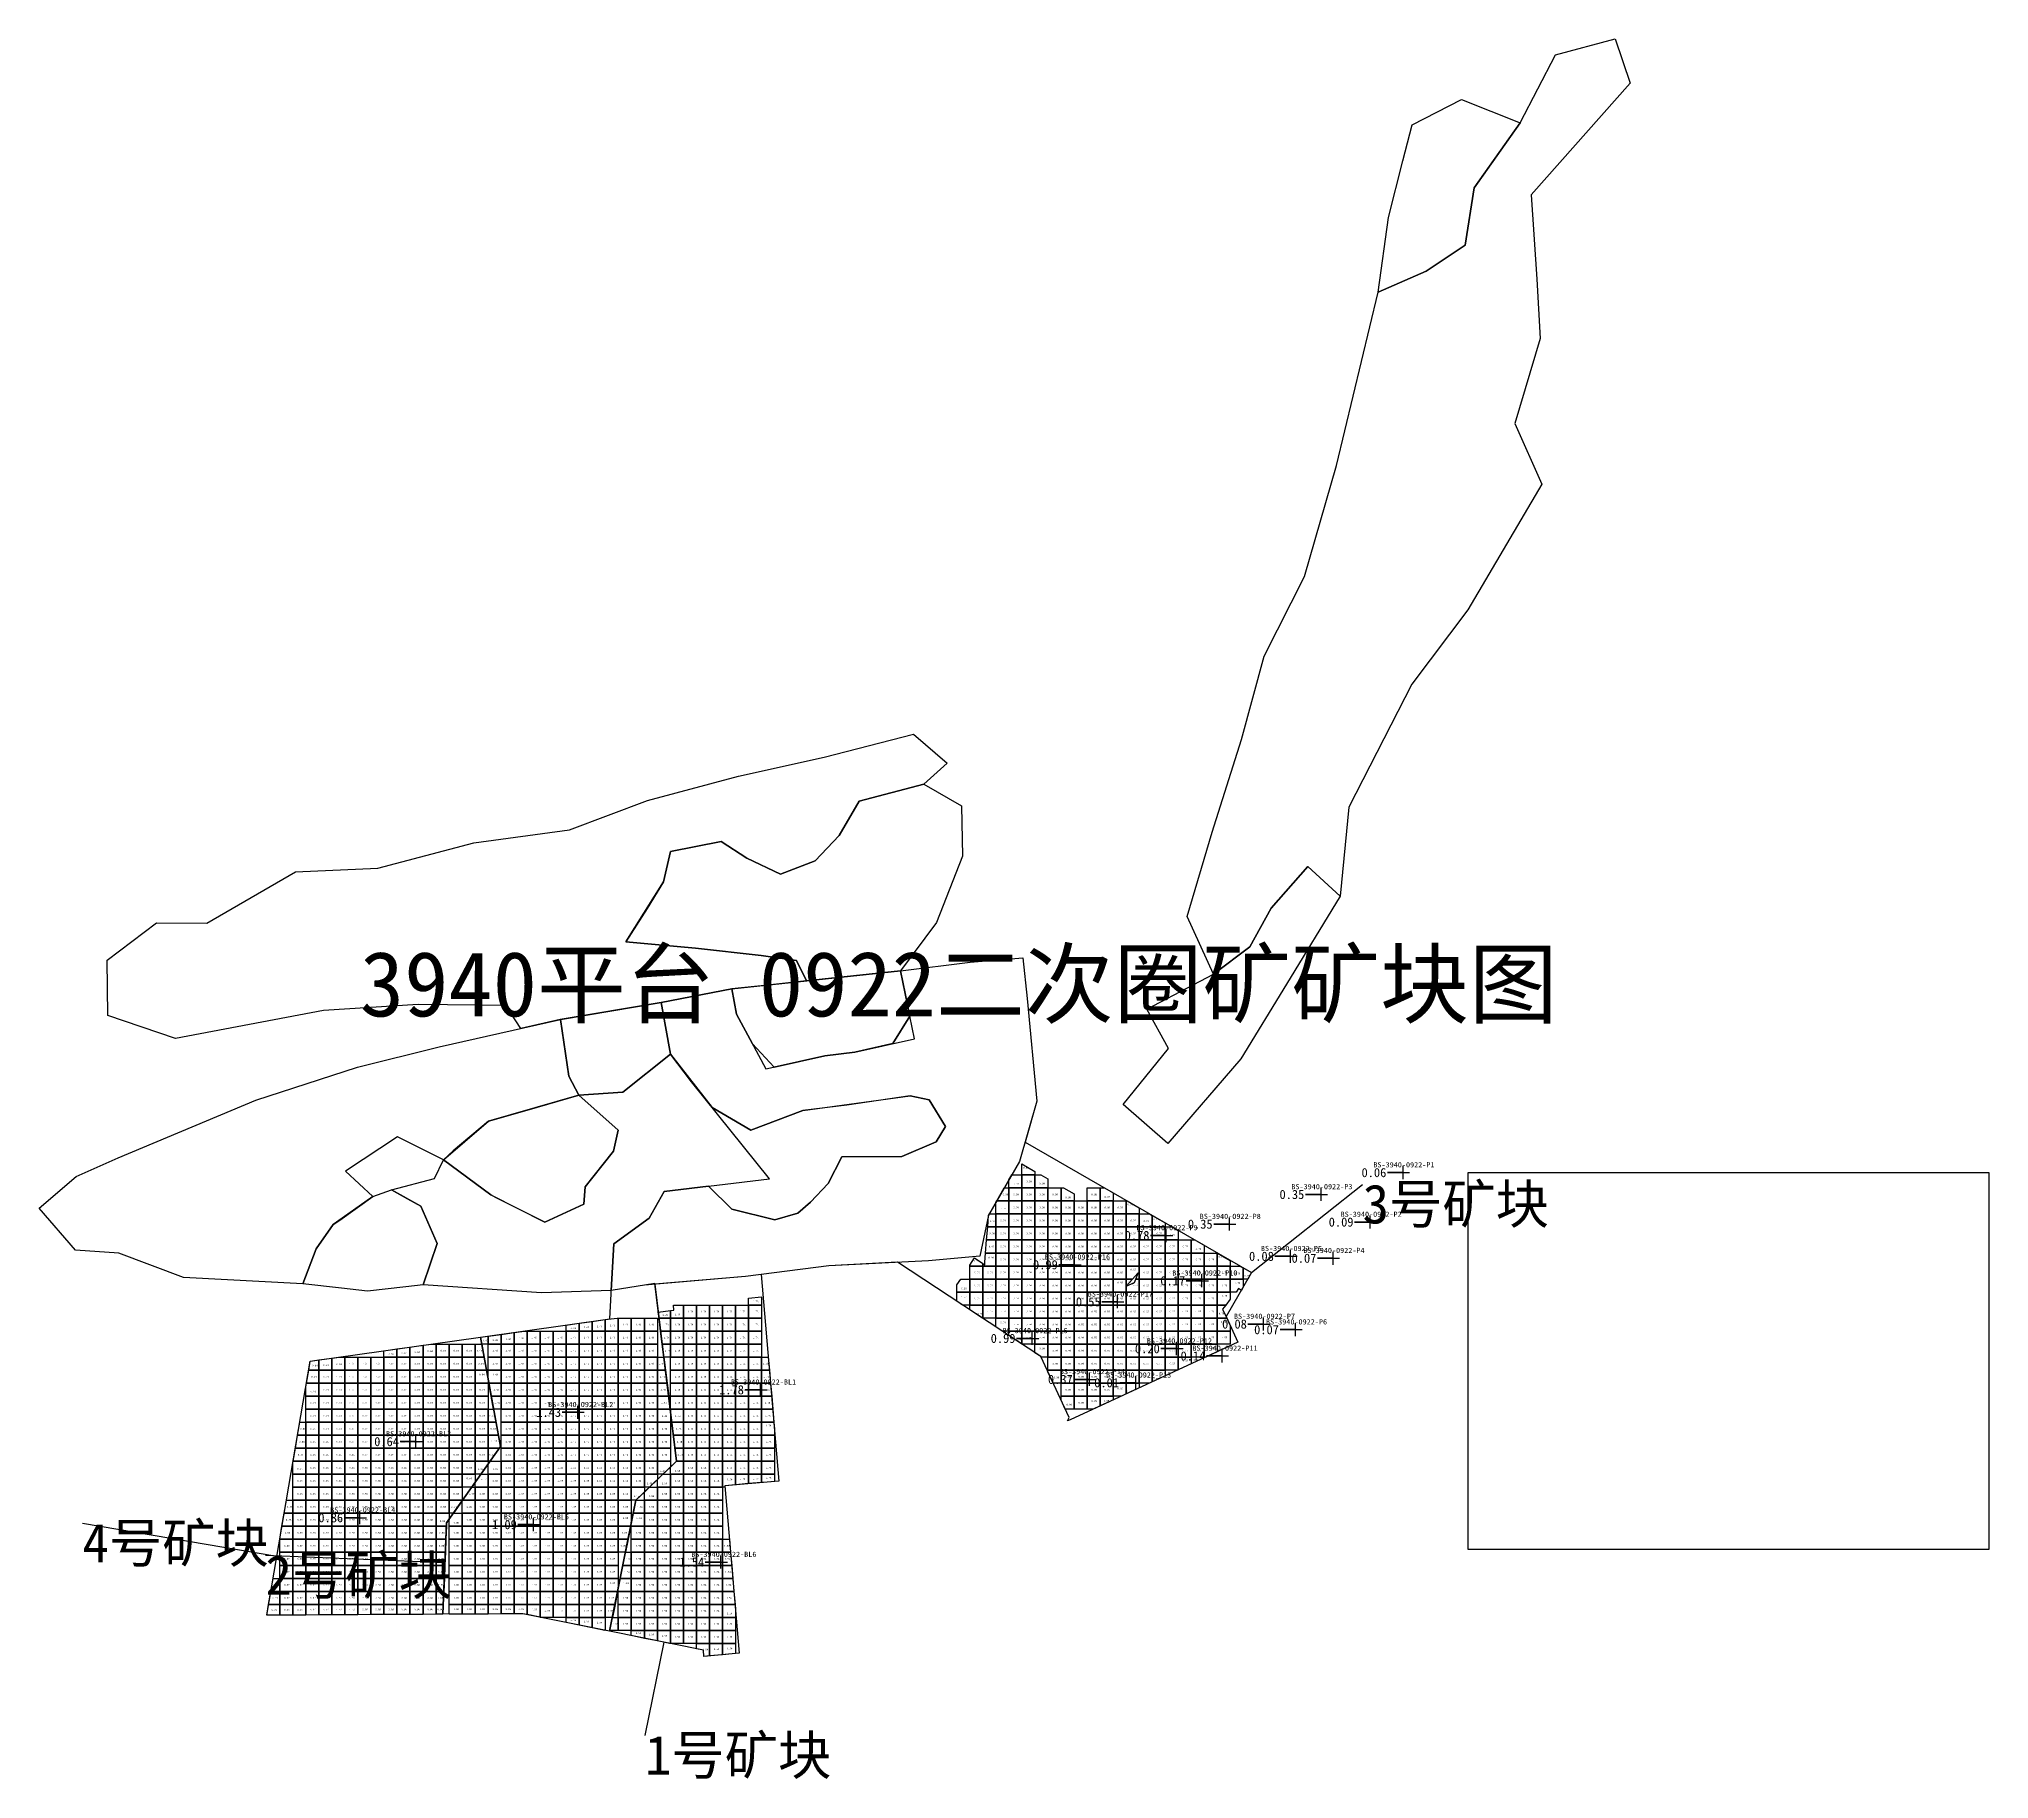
# Model space of a CAD drawing. Header units: metres. Extents: x 470001 to 470150, y 4349600 to 4349734.
import ezdxf

# ---------------------------------------------------------------- set-up
doc = ezdxf.new("R2010")
doc.units = ezdxf.units.M
for name, color, linetype in [('0.500-1.000', 4, 'Continuous'), ('1.000-1.500', 5, 'Continuous'), ('1.500-3.000', 1, 'Continuous'), ('点', 7, 'Continuous'), ('爆区方格网', 7, 'Continuous'), ('综合图_历史矿块', 7, 'Continuous'), ('钻孔', 7, 'Continuous')]:
    doc.layers.add(name, color=color, linetype=linetype)
doc.styles.add('CN_TTF', font='simsunb.ttf')
picture_1 = doc.add_image_def('image1.png', size_in_pixel=(1052, 762))

msp = doc.modelspace()

# ---------------------------------------------------------------- linework, layer by layer
at = {"color": 7}
for p, q in [((470093.74, 4349639.07), (470102.27, 4349645.85)), ((470018.88, 4349617.25), (470003.95, 4349619.8)), ((470031.8, 4349616.77), (470018.01, 4349617.33)), ((470048.6, 4349610.67), (470047.15, 4349603.5))]:
    msp.add_line(p, q, dxfattribs=at)
at = {"layer": '0.500-1.000', "color": 4, "lineweight": 30}
for points in [[(470048.39, 4349659.84), (470053.82, 4349660.88), (470054.19, 4349658.94), (470056.44, 4349654.73), (470060.96, 4349655.73), (470063.28, 4349656.01), (470067.85, 4349657.04), (470066.79, 4349662.27), (470072.14, 4349662.94), (470076.18, 4349663.27), (470076.52, 4349660.13), (470077.25, 4349652.24), (470076.35, 4349649.1), (470082.08, 4349645.79), (470093.74, 4349639.07), (470091.79, 4349635.69), (470092.7, 4349633.72), (470082.86, 4349629.17), (470079.81, 4349627.77), (470079.62, 4349627.68), (470079.74, 4349627.93), (470077.57, 4349632.62), (470066.56, 4349639.87), (470061.27, 4349639.6), (470054.88, 4349638.78), (470047.12, 4349638.11), (470044.57, 4349637.69), (470044.76, 4349641.29), (470047.47, 4349643.25), (470048.63, 4349645.3), (470056.73, 4349646.27), (470050.74, 4349653.72), (470049.12, 4349655.87), (470048.39, 4349659.84)], [(470018.11, 4349612.74), (470020.73, 4349628.07), (470021.45, 4349632.27), (470034.53, 4349634.11), (470036.05, 4349625.7), (470031.92, 4349619.85), (470031.64, 4349612.82), (470018.11, 4349612.74)]]:
    msp.add_lwpolyline(points, close=True, dxfattribs=at)
at = {"layer": '1.000-1.500', "color": 5, "lineweight": 30}
msp.add_lwpolyline([(470037.78, 4349612.86), (470031.64, 4349612.82), (470031.92, 4349619.85), (470036.05, 4349625.7), (470034.53, 4349634.11), (470044.45, 4349635.51), (470044.76, 4349641.29), (470047.47, 4349643.25), (470048.63, 4349645.3), (470056.73, 4349646.27), (470050.74, 4349653.72), (470049.12, 4349655.87), (470048.39, 4349659.84), (470053.82, 4349660.88), (470054.19, 4349658.94), (470056.44, 4349654.73), (470060.96, 4349655.73), (470063.28, 4349656.01), (470067.85, 4349657.04), (470066.79, 4349662.27), (470072.14, 4349662.94), (470076.18, 4349663.27), (470076.52, 4349660.13), (470077.25, 4349652.24), (470075.93, 4349647.62), (470073.55, 4349643.49), (470072.87, 4349640.33), (470068.93, 4349639.99), (470061.27, 4349639.6), (470054.88, 4349638.78), (470047.92, 4349638.18), (470049.59, 4349624.58), (470046.46, 4349621.6), (470044.44, 4349611.51), (470037.78, 4349612.86)], close=True, dxfattribs=at)
at = {"layer": '1.500-3.000', "color": 1, "lineweight": 30}
msp.add_lwpolyline([(470044.57, 4349637.69), (470044.76, 4349641.29), (470047.47, 4349643.25), (470048.63, 4349645.3), (470056.73, 4349646.27), (470050.74, 4349653.72), (470049.12, 4349655.87), (470048.39, 4349659.84), (470053.82, 4349660.88), (470054.19, 4349658.94), (470056.44, 4349654.73), (470060.96, 4349655.73), (470063.28, 4349656.01), (470067.85, 4349657.04), (470066.79, 4349662.27), (470072.14, 4349662.94), (470076.18, 4349663.27), (470076.52, 4349660.13), (470077.25, 4349652.24), (470075.93, 4349647.62), (470073.55, 4349643.49), (470072.87, 4349640.33), (470068.93, 4349639.99), (470061.27, 4349639.6), (470056.08, 4349638.93), (470057.45, 4349623.06), (470053.29, 4349622.7), (470054.4, 4349609.82), (470051.68, 4349609.58), (470051.64, 4349610.06), (470044.44, 4349611.51), (470046.46, 4349621.6), (470049.59, 4349624.58), (470047.91, 4349638.24), (470044.57, 4349637.69)], close=True, dxfattribs=at)
at = {"layer": '点', "color": 138, "true_color": 0x004c4c}
for p, q in [((470104.88, 4349646.76), (470105.88, 4349646.76)), ((470105.38, 4349646.26), (470105.38, 4349647.26)), ((470098.58, 4349645.08), (470099.58, 4349645.08)), ((470099.08, 4349644.58), (470099.08, 4349645.58)), ((470092.04, 4349642.3), (470092.04, 4349643.3)), ((470102.86, 4349642.46), (470102.86, 4349643.46)), ((470086.69, 4349641.92), (470087.69, 4349641.92)), ((470087.19, 4349641.42), (470087.19, 4349642.42)), ((470091.54, 4349642.8), (470092.54, 4349642.8)), ((470102.36, 4349642.96), (470103.36, 4349642.96)), ((470096.24, 4349640.33), (470097.24, 4349640.33)), ((470096.74, 4349639.83), (470096.74, 4349640.83)), ((470100.01, 4349639.68), (470100.01, 4349640.68)), ((470079.65, 4349639.68), (470080.65, 4349639.68)), ((470080.15, 4349639.18), (470080.15, 4349640.18)), ((470089.93, 4349637.95), (470089.93, 4349638.95)), ((470099.51, 4349640.18), (470100.51, 4349640.18)), ((470083.44, 4349636.33), (470083.44, 4349637.33)), ((470089.43, 4349638.45), (470090.43, 4349638.45)), ((470082.94, 4349636.83), (470083.94, 4349636.83)), ((470076.9, 4349633.52), (470076.9, 4349634.52)), ((470094.17, 4349635.12), (470095.17, 4349635.12)), ((470094.67, 4349634.62), (470094.67, 4349635.62)), ((470096.63, 4349634.69), (470097.63, 4349634.69)), ((470097.13, 4349634.19), (470097.13, 4349635.19)), ((470076.4, 4349634.02), (470077.4, 4349634.02)), ((470087.48, 4349633.23), (470088.48, 4349633.23)), ((470087.98, 4349632.73), (470087.98, 4349633.73)), ((470091.48, 4349632.17), (470091.48, 4349633.17)), ((470081.3, 4349630.37), (470081.3, 4349631.37)), ((470090.98, 4349632.67), (470091.98, 4349632.67)), ((470055.54, 4349630.07), (470056.54, 4349630.07)), ((470056.04, 4349629.57), (470056.04, 4349630.57)), ((470080.8, 4349630.87), (470081.8, 4349630.87)), ((470084.35, 4349630.61), (470085.35, 4349630.61)), ((470084.85, 4349630.11), (470084.85, 4349631.11)), ((470041.5, 4349628.34), (470042.5, 4349628.34)), ((470042, 4349627.84), (470042, 4349628.84)), ((470029.05, 4349626.09), (470030.05, 4349626.09)), ((470029.55, 4349625.59), (470029.55, 4349626.59)), ((470025.26, 4349619.74), (470025.26, 4349620.74)), ((470024.76, 4349620.24), (470025.76, 4349620.24)), ((470038.1, 4349619.71), (470039.1, 4349619.71)), ((470038.6, 4349619.21), (470038.6, 4349620.21)), ((470052.49, 4349616.83), (470053.49, 4349616.83)), ((470052.99, 4349616.33), (470052.99, 4349617.33))]:
    msp.add_line(p, q, dxfattribs=at)
at = {"layer": '爆区方格网', "color": 4}
for points in [[(470076.11, 4349646.58), (470076.11, 4349645.58), (470075.11, 4349645.58), (470075.11, 4349646.2), (470075.33, 4349646.58), (470076.11, 4349646.58)], [(470077.11, 4349646.58), (470076.11, 4349646.58), (470076.11, 4349647.42), (470077.11, 4349646.85), (470077.11, 4349646.58)], [(470076.11, 4349645.58), (470076.11, 4349646.58), (470077.11, 4349646.58), (470077.11, 4349645.58), (470076.11, 4349645.58)], [(470078.11, 4349645.58), (470077.11, 4349645.58), (470077.11, 4349646.58), (470077.56, 4349646.58), (470078.11, 4349646.27), (470078.11, 4349645.58)], [(470075.11, 4349645.58), (470075.11, 4349644.58), (470074.18, 4349644.58), (470074.75, 4349645.58), (470075.11, 4349645.58)], [(470075.11, 4349644.58), (470075.11, 4349645.58), (470076.11, 4349645.58), (470076.11, 4349644.58), (470075.11, 4349644.58)], [(470076.11, 4349644.58), (470076.11, 4349645.58), (470077.11, 4349645.58), (470077.11, 4349644.58), (470076.11, 4349644.58)], [(470077.11, 4349644.58), (470077.11, 4349645.58), (470078.11, 4349645.58), (470078.11, 4349644.58), (470077.11, 4349644.58)], [(470078.11, 4349644.58), (470078.11, 4349645.58), (470079.11, 4349645.58), (470079.11, 4349644.58), (470078.11, 4349644.58)], [(470080.11, 4349644.58), (470079.11, 4349644.58), (470079.11, 4349645.58), (470079.3, 4349645.58), (470080.11, 4349645.12), (470080.11, 4349644.58)], [(470081.11, 4349644.58), (470081.11, 4349645.58), (470082.11, 4349645.58), (470082.11, 4349644.58), (470081.11, 4349644.58)], [(470083.11, 4349644.58), (470082.11, 4349644.58), (470082.11, 4349645.58), (470082.44, 4349645.58), (470083.11, 4349645.2), (470083.11, 4349644.58)], [(470074.11, 4349643.58), (470074.11, 4349642.58), (470073.48, 4349642.58), (470073.55, 4349643.49), (470073.6, 4349643.58), (470074.11, 4349643.58)], [(470075.11, 4349644.58), (470075.11, 4349643.58), (470074.11, 4349643.58), (470074.11, 4349644.46), (470074.18, 4349644.58), (470075.11, 4349644.58)], [(470074.11, 4349642.58), (470074.11, 4349643.58), (470075.11, 4349643.58), (470075.11, 4349642.58), (470074.11, 4349642.58)], [(470075.11, 4349643.58), (470075.11, 4349644.58), (470076.11, 4349644.58), (470076.11, 4349643.58), (470075.11, 4349643.58)], [(470075.11, 4349642.58), (470075.11, 4349643.58), (470076.11, 4349643.58), (470076.11, 4349642.58), (470075.11, 4349642.58)], [(470076.11, 4349643.58), (470076.11, 4349644.58), (470077.11, 4349644.58), (470077.11, 4349643.58), (470076.11, 4349643.58)], [(470076.11, 4349642.58), (470076.11, 4349643.58), (470077.11, 4349643.58), (470077.11, 4349642.58), (470076.11, 4349642.58)], [(470077.11, 4349643.58), (470077.11, 4349644.58), (470078.11, 4349644.58), (470078.11, 4349643.58), (470077.11, 4349643.58)], [(470077.11, 4349642.58), (470077.11, 4349643.58), (470078.11, 4349643.58), (470078.11, 4349642.58), (470077.11, 4349642.58)], [(470078.11, 4349643.58), (470078.11, 4349644.58), (470079.11, 4349644.58), (470079.11, 4349643.58), (470078.11, 4349643.58)], [(470078.11, 4349642.58), (470078.11, 4349643.58), (470079.11, 4349643.58), (470079.11, 4349642.58), (470078.11, 4349642.58)], [(470079.11, 4349643.58), (470079.11, 4349644.58), (470080.11, 4349644.58), (470080.11, 4349643.58), (470079.11, 4349643.58)], [(470079.11, 4349642.58), (470079.11, 4349643.58), (470080.11, 4349643.58), (470080.11, 4349642.58), (470079.11, 4349642.58)], [(470080.11, 4349643.58), (470080.11, 4349644.58), (470081.11, 4349644.58), (470081.11, 4349643.58), (470080.11, 4349643.58)], [(470080.11, 4349642.58), (470080.11, 4349643.58), (470081.11, 4349643.58), (470081.11, 4349642.58), (470080.11, 4349642.58)], [(470081.11, 4349643.58), (470081.11, 4349644.58), (470082.11, 4349644.58), (470082.11, 4349643.58), (470081.11, 4349643.58)], [(470081.11, 4349642.58), (470081.11, 4349643.58), (470082.11, 4349643.58), (470082.11, 4349642.58), (470081.11, 4349642.58)], [(470082.11, 4349643.58), (470082.11, 4349644.58), (470083.11, 4349644.58), (470083.11, 4349643.58), (470082.11, 4349643.58)], [(470082.11, 4349642.58), (470082.11, 4349643.58), (470083.11, 4349643.58), (470083.11, 4349642.58), (470082.11, 4349642.58)], [(470083.11, 4349643.58), (470083.11, 4349644.58), (470084.11, 4349644.58), (470084.11, 4349643.58), (470083.11, 4349643.58)], [(470083.11, 4349642.58), (470083.11, 4349643.58), (470084.11, 4349643.58), (470084.11, 4349642.58), (470083.11, 4349642.58)], [(470085.11, 4349643.58), (470084.11, 4349643.58), (470084.11, 4349644.58), (470084.18, 4349644.58), (470085.11, 4349644.05), (470085.11, 4349643.58)], [(470084.11, 4349642.58), (470084.11, 4349643.58), (470085.11, 4349643.58), (470085.11, 4349642.58), (470084.11, 4349642.58)], [(470086.11, 4349642.58), (470085.11, 4349642.58), (470085.11, 4349643.58), (470085.91, 4349643.58), (470086.11, 4349643.47), (470086.11, 4349642.58)], [(470087.11, 4349642.58), (470086.11, 4349642.58), (470086.11, 4349643.47), (470087.11, 4349642.9), (470087.11, 4349642.58)], [(470074.11, 4349642.58), (470074.11, 4349641.58), (470073.4, 4349641.58), (470073.48, 4349642.58), (470074.11, 4349642.58)], [(470074.11, 4349641.58), (470074.11, 4349642.58), (470075.11, 4349642.58), (470075.11, 4349641.58), (470074.11, 4349641.58)], [(470075.11, 4349641.58), (470075.11, 4349642.58), (470076.11, 4349642.58), (470076.11, 4349641.58), (470075.11, 4349641.58)], [(470076.11, 4349641.58), (470076.11, 4349642.58), (470077.11, 4349642.58), (470077.11, 4349641.58), (470076.11, 4349641.58)], [(470077.11, 4349641.58), (470077.11, 4349642.58), (470078.11, 4349642.58), (470078.11, 4349641.58), (470077.11, 4349641.58)], [(470078.11, 4349641.58), (470078.11, 4349642.58), (470079.11, 4349642.58), (470079.11, 4349641.58), (470078.11, 4349641.58)], [(470079.11, 4349641.58), (470079.11, 4349642.58), (470080.11, 4349642.58), (470080.11, 4349641.58), (470079.11, 4349641.58)], [(470080.11, 4349641.58), (470080.11, 4349642.58), (470081.11, 4349642.58), (470081.11, 4349641.58), (470080.11, 4349641.58)], [(470081.11, 4349641.58), (470081.11, 4349642.58), (470082.11, 4349642.58), (470082.11, 4349641.58), (470081.11, 4349641.58)], [(470082.11, 4349641.58), (470082.11, 4349642.58), (470083.11, 4349642.58), (470083.11, 4349641.58), (470082.11, 4349641.58)], [(470083.11, 4349641.58), (470083.11, 4349642.58), (470084.11, 4349642.58), (470084.11, 4349641.58), (470083.11, 4349641.58)], [(470084.11, 4349641.58), (470084.11, 4349642.58), (470085.11, 4349642.58), (470085.11, 4349641.58), (470084.11, 4349641.58)], [(470085.11, 4349641.58), (470085.11, 4349642.58), (470086.11, 4349642.58), (470086.11, 4349641.58), (470085.11, 4349641.58)], [(470086.11, 4349641.58), (470086.11, 4349642.58), (470087.11, 4349642.58), (470087.11, 4349641.58), (470086.11, 4349641.58)], [(470088.11, 4349641.58), (470087.11, 4349641.58), (470087.11, 4349642.58), (470087.65, 4349642.58), (470088.11, 4349642.32), (470088.11, 4349641.58)], [(470073.11, 4349639.58), (470072.11, 4349639.58), (470072.11, 4349639.65), (470072.47, 4349640.2), (470073.11, 4349639.77), (470073.11, 4349639.58)], [(470074.11, 4349640.58), (470074.11, 4349639.58), (470073.11, 4349639.58), (470073.11, 4349639.77), (470073.25, 4349639.68), (470073.27, 4349639.87), (470073.32, 4349640.58), (470074.11, 4349640.58)], [(470074.11, 4349641.58), (470074.11, 4349640.58), (470073.32, 4349640.58), (470073.4, 4349641.58), (470074.11, 4349641.58)], [(470074.11, 4349640.58), (470074.11, 4349641.58), (470075.11, 4349641.58), (470075.11, 4349640.58), (470074.11, 4349640.58)], [(470074.11, 4349639.58), (470074.11, 4349640.58), (470075.11, 4349640.58), (470075.11, 4349639.58), (470074.11, 4349639.58)], [(470075.11, 4349640.58), (470075.11, 4349641.58), (470076.11, 4349641.58), (470076.11, 4349640.58), (470075.11, 4349640.58)], [(470075.11, 4349639.58), (470075.11, 4349640.58), (470076.11, 4349640.58), (470076.11, 4349639.58), (470075.11, 4349639.58)], [(470076.11, 4349640.58), (470076.11, 4349641.58), (470077.11, 4349641.58), (470077.11, 4349640.58), (470076.11, 4349640.58)], [(470076.11, 4349639.58), (470076.11, 4349640.58), (470077.11, 4349640.58), (470077.11, 4349639.58), (470076.11, 4349639.58)], [(470077.11, 4349640.58), (470077.11, 4349641.58), (470078.11, 4349641.58), (470078.11, 4349640.58), (470077.11, 4349640.58)], [(470077.11, 4349639.58), (470077.11, 4349640.58), (470078.11, 4349640.58), (470078.11, 4349639.58), (470077.11, 4349639.58)], [(470078.11, 4349640.58), (470078.11, 4349641.58), (470079.11, 4349641.58), (470079.11, 4349640.58), (470078.11, 4349640.58)], [(470078.11, 4349639.58), (470078.11, 4349640.58), (470079.11, 4349640.58), (470079.11, 4349639.58), (470078.11, 4349639.58)], [(470079.11, 4349640.58), (470079.11, 4349641.58), (470080.11, 4349641.58), (470080.11, 4349640.58), (470079.11, 4349640.58)], [(470079.11, 4349639.58), (470079.11, 4349640.58), (470080.11, 4349640.58), (470080.11, 4349639.58), (470079.11, 4349639.58)], [(470080.11, 4349640.58), (470080.11, 4349641.58), (470081.11, 4349641.58), (470081.11, 4349640.58), (470080.11, 4349640.58)], [(470080.11, 4349639.58), (470080.11, 4349640.58), (470081.11, 4349640.58), (470081.11, 4349639.58), (470080.11, 4349639.58)], [(470081.11, 4349640.58), (470081.11, 4349641.58), (470082.11, 4349641.58), (470082.11, 4349640.58), (470081.11, 4349640.58)], [(470081.11, 4349639.58), (470081.11, 4349640.58), (470082.11, 4349640.58), (470082.11, 4349639.58), (470081.11, 4349639.58)], [(470082.11, 4349640.58), (470082.11, 4349641.58), (470083.11, 4349641.58), (470083.11, 4349640.58), (470082.11, 4349640.58)], [(470082.11, 4349639.58), (470082.11, 4349640.58), (470083.11, 4349640.58), (470083.11, 4349639.58), (470082.11, 4349639.58)], [(470083.11, 4349640.58), (470083.11, 4349641.58), (470084.11, 4349641.58), (470084.11, 4349640.58), (470083.11, 4349640.58)], [(470083.11, 4349639.58), (470083.11, 4349640.58), (470084.11, 4349640.58), (470084.11, 4349639.58), (470083.11, 4349639.58)], [(470084.11, 4349640.58), (470084.11, 4349641.58), (470085.11, 4349641.58), (470085.11, 4349640.58), (470084.11, 4349640.58)], [(470084.11, 4349639.58), (470084.11, 4349640.58), (470085.11, 4349640.58), (470085.11, 4349639.58), (470084.11, 4349639.58)], [(470085.11, 4349640.58), (470085.11, 4349641.58), (470086.11, 4349641.58), (470086.11, 4349640.58), (470085.11, 4349640.58)], [(470085.11, 4349639.58), (470085.11, 4349640.58), (470086.11, 4349640.58), (470086.11, 4349639.58), (470085.11, 4349639.58)], [(470086.11, 4349640.58), (470086.11, 4349641.58), (470087.11, 4349641.58), (470087.11, 4349640.58), (470086.11, 4349640.58)], [(470086.11, 4349639.58), (470086.11, 4349640.58), (470087.11, 4349640.58), (470087.11, 4349639.58), (470086.11, 4349639.58)], [(470087.11, 4349640.58), (470087.11, 4349641.58), (470088.11, 4349641.58), (470088.11, 4349640.58), (470087.11, 4349640.58)], [(470087.11, 4349639.58), (470087.11, 4349640.58), (470088.11, 4349640.58), (470088.11, 4349639.58), (470087.11, 4349639.58)], [(470088.11, 4349640.58), (470088.11, 4349641.58), (470089.11, 4349641.58), (470089.11, 4349640.58), (470088.11, 4349640.58)], [(470088.11, 4349639.58), (470088.11, 4349640.58), (470089.11, 4349640.58), (470089.11, 4349639.58), (470088.11, 4349639.58)], [(470090.11, 4349640.58), (470089.11, 4349640.58), (470089.11, 4349641.58), (470089.38, 4349641.58), (470090.11, 4349641.17), (470090.11, 4349640.58)], [(470089.11, 4349639.58), (470089.11, 4349640.58), (470090.11, 4349640.58), (470090.11, 4349639.58), (470089.11, 4349639.58)], [(470090.11, 4349639.58), (470090.11, 4349640.58), (470091.11, 4349640.58), (470091.11, 4349639.58), (470090.11, 4349639.58)], [(470092.11, 4349639.58), (470091.11, 4349639.58), (470091.11, 4349640.58), (470091.12, 4349640.58), (470092.11, 4349640.01), (470092.11, 4349639.58)], [(470072.11, 4349638.58), (470072.11, 4349639.58), (470073.11, 4349639.58), (470073.11, 4349638.58), (470072.11, 4349638.58)], [(470073.11, 4349638.58), (470073.11, 4349639.58), (470074.11, 4349639.58), (470074.11, 4349638.58), (470073.11, 4349638.58)], [(470074.11, 4349638.58), (470074.11, 4349639.58), (470075.11, 4349639.58), (470075.11, 4349638.58), (470074.11, 4349638.58)], [(470075.11, 4349638.58), (470075.11, 4349639.58), (470076.11, 4349639.58), (470076.11, 4349638.58), (470075.11, 4349638.58)], [(470076.11, 4349638.58), (470076.11, 4349639.58), (470077.11, 4349639.58), (470077.11, 4349638.58), (470076.11, 4349638.58)], [(470077.11, 4349638.58), (470077.11, 4349639.58), (470078.11, 4349639.58), (470078.11, 4349638.58), (470077.11, 4349638.58)], [(470078.11, 4349638.58), (470078.11, 4349639.58), (470079.11, 4349639.58), (470079.11, 4349638.58), (470078.11, 4349638.58)], [(470079.11, 4349638.58), (470079.11, 4349639.58), (470080.11, 4349639.58), (470080.11, 4349638.58), (470079.11, 4349638.58)], [(470080.11, 4349638.58), (470080.11, 4349639.58), (470081.11, 4349639.58), (470081.11, 4349638.58), (470080.11, 4349638.58)], [(470081.11, 4349638.58), (470081.11, 4349639.58), (470082.11, 4349639.58), (470082.11, 4349638.58), (470081.11, 4349638.58)], [(470082.11, 4349638.58), (470082.11, 4349639.58), (470083.11, 4349639.58), (470083.11, 4349638.58), (470082.11, 4349638.58)], [(470083.11, 4349638.58), (470083.11, 4349639.58), (470084.11, 4349639.58), (470084.11, 4349638.58), (470083.11, 4349638.58)], [(470084.11, 4349638.58), (470084.11, 4349639.58), (470085.11, 4349639.58), (470085.11, 4349638.58), (470084.86, 4349638.58), (470085.03, 4349639.03), (470085.01, 4349639.04), (470084.61, 4349638.58), (470084.11, 4349638.58)], [(470085.11, 4349638.58), (470085.11, 4349639.58), (470086.11, 4349639.58), (470086.11, 4349638.58), (470085.11, 4349638.58)], [(470086.11, 4349638.58), (470086.11, 4349639.58), (470087.11, 4349639.58), (470087.11, 4349638.58), (470086.11, 4349638.58)], [(470087.11, 4349638.58), (470087.11, 4349639.58), (470088.11, 4349639.58), (470088.11, 4349638.58), (470087.11, 4349638.58)], [(470088.11, 4349638.58), (470088.11, 4349639.58), (470089.11, 4349639.58), (470089.11, 4349638.58), (470088.11, 4349638.58)], [(470089.11, 4349638.58), (470089.11, 4349639.58), (470090.11, 4349639.58), (470090.11, 4349638.58), (470089.11, 4349638.58)], [(470090.11, 4349638.58), (470090.11, 4349639.58), (470091.11, 4349639.58), (470091.11, 4349638.58), (470090.11, 4349638.58)], [(470091.11, 4349638.58), (470091.11, 4349639.58), (470092.11, 4349639.58), (470092.11, 4349638.58), (470091.11, 4349638.58)], [(470093.11, 4349638.58), (470092.11, 4349638.58), (470092.11, 4349639.58), (470092.85, 4349639.58), (470093.11, 4349639.44), (470093.11, 4349638.58)], [(470093.11, 4349638.58), (470093.11, 4349639.44), (470093.74, 4349639.07), (470093.46, 4349638.58), (470093.11, 4349638.58)], [(470072.11, 4349638.58), (470072.11, 4349637.58), (470071.11, 4349637.58), (470071.11, 4349638.13), (470071.41, 4349638.58), (470072.11, 4349638.58)], [(470071.11, 4349637.58), (470072.11, 4349637.58), (470072.11, 4349636.58), (470071.55, 4349636.58), (470071.11, 4349636.88), (470071.11, 4349637.58)], [(470072.11, 4349637.58), (470072.11, 4349638.58), (470073.11, 4349638.58), (470073.11, 4349637.58), (470072.11, 4349637.58)], [(470072.11, 4349636.58), (470072.11, 4349637.58), (470073.11, 4349637.58), (470073.11, 4349636.58), (470072.11, 4349636.58)], [(470073.11, 4349637.58), (470073.11, 4349638.58), (470074.11, 4349638.58), (470074.11, 4349637.58), (470073.11, 4349637.58)], [(470073.11, 4349636.58), (470073.11, 4349637.58), (470074.11, 4349637.58), (470074.11, 4349636.58), (470073.11, 4349636.58)], [(470074.11, 4349637.58), (470074.11, 4349638.58), (470075.11, 4349638.58), (470075.11, 4349637.58), (470074.11, 4349637.58)], [(470074.11, 4349636.58), (470074.11, 4349637.58), (470075.11, 4349637.58), (470075.11, 4349636.58), (470074.11, 4349636.58)], [(470075.11, 4349637.58), (470075.11, 4349638.58), (470076.11, 4349638.58), (470076.11, 4349637.58), (470075.11, 4349637.58)], [(470075.11, 4349636.58), (470075.11, 4349637.58), (470076.11, 4349637.58), (470076.11, 4349636.58), (470075.11, 4349636.58)], [(470076.11, 4349637.58), (470076.11, 4349638.58), (470077.11, 4349638.58), (470077.11, 4349637.58), (470076.11, 4349637.58)], [(470076.11, 4349636.58), (470076.11, 4349637.58), (470077.11, 4349637.58), (470077.11, 4349636.58), (470076.11, 4349636.58)], [(470077.11, 4349637.58), (470077.11, 4349638.58), (470078.11, 4349638.58), (470078.11, 4349637.58), (470077.11, 4349637.58)], [(470077.11, 4349636.58), (470077.11, 4349637.58), (470078.11, 4349637.58), (470078.11, 4349636.58), (470077.11, 4349636.58)], [(470078.11, 4349637.58), (470078.11, 4349638.58), (470079.11, 4349638.58), (470079.11, 4349637.58), (470078.11, 4349637.58)], [(470078.11, 4349636.58), (470078.11, 4349637.58), (470079.11, 4349637.58), (470079.11, 4349636.58), (470078.11, 4349636.58)], [(470079.11, 4349637.58), (470079.11, 4349638.58), (470080.11, 4349638.58), (470080.11, 4349637.58), (470079.11, 4349637.58)], [(470079.11, 4349636.58), (470079.11, 4349637.58), (470080.11, 4349637.58), (470080.11, 4349636.58), (470079.11, 4349636.58)], [(470080.11, 4349637.58), (470080.11, 4349638.58), (470081.11, 4349638.58), (470081.11, 4349637.58), (470080.11, 4349637.58)], [(470080.11, 4349636.58), (470080.11, 4349637.58), (470081.11, 4349637.58), (470081.11, 4349636.58), (470080.11, 4349636.58)], [(470081.11, 4349637.58), (470081.11, 4349638.58), (470082.11, 4349638.58), (470082.11, 4349637.58), (470081.11, 4349637.58)], [(470081.11, 4349636.58), (470081.11, 4349637.58), (470082.11, 4349637.58), (470082.11, 4349636.58), (470081.11, 4349636.58)], [(470082.11, 4349637.58), (470082.11, 4349638.58), (470083.11, 4349638.58), (470083.11, 4349637.58), (470082.11, 4349637.58)], [(470082.11, 4349636.58), (470082.11, 4349637.58), (470083.11, 4349637.58), (470083.11, 4349636.58), (470082.11, 4349636.58)], [(470084.11, 4349637.58), (470083.11, 4349637.58), (470083.11, 4349638.58), (470084.11, 4349638.58), (470084.11, 4349638.03), (470084.1, 4349638.02), (470084.11, 4349638.02), (470084.11, 4349637.58)], [(470083.11, 4349636.58), (470083.11, 4349637.58), (470084.11, 4349637.58), (470084.11, 4349636.58), (470083.11, 4349636.58)], [(470085.11, 4349638.58), (470085.11, 4349637.58), (470084.11, 4349637.58), (470084.11, 4349638.02), (470084.76, 4349638.32), (470084.86, 4349638.58), (470085.11, 4349638.58)], [(470084.11, 4349638.58), (470084.61, 4349638.58), (470084.11, 4349638.03), (470084.11, 4349638.58)], [(470084.11, 4349636.58), (470084.11, 4349637.58), (470085.11, 4349637.58), (470085.11, 4349636.58), (470084.11, 4349636.58)], [(470085.11, 4349637.58), (470085.11, 4349638.58), (470086.11, 4349638.58), (470086.11, 4349637.58), (470085.11, 4349637.58)], [(470085.11, 4349636.58), (470085.11, 4349637.58), (470086.11, 4349637.58), (470086.11, 4349636.58), (470085.11, 4349636.58)], [(470086.11, 4349637.58), (470086.11, 4349638.58), (470087.11, 4349638.58), (470087.11, 4349637.58), (470086.11, 4349637.58)], [(470086.11, 4349636.58), (470086.11, 4349637.58), (470087.11, 4349637.58), (470087.11, 4349636.58), (470086.11, 4349636.58)], [(470087.11, 4349637.58), (470087.11, 4349638.58), (470088.11, 4349638.58), (470088.11, 4349637.58), (470087.11, 4349637.58)], [(470087.11, 4349636.58), (470087.11, 4349637.58), (470088.11, 4349637.58), (470088.11, 4349636.58), (470087.11, 4349636.58)], [(470088.11, 4349637.58), (470088.11, 4349638.58), (470089.11, 4349638.58), (470089.11, 4349637.58), (470088.11, 4349637.58)], [(470088.11, 4349636.58), (470088.11, 4349637.58), (470089.11, 4349637.58), (470089.11, 4349636.58), (470088.11, 4349636.58)], [(470089.11, 4349637.58), (470089.11, 4349638.58), (470090.11, 4349638.58), (470090.11, 4349637.58), (470089.11, 4349637.58)], [(470089.11, 4349636.58), (470089.11, 4349637.58), (470090.11, 4349637.58), (470090.11, 4349636.58), (470089.11, 4349636.58)], [(470090.11, 4349637.58), (470090.11, 4349638.58), (470091.11, 4349638.58), (470091.11, 4349637.58), (470090.11, 4349637.58)], [(470090.11, 4349636.58), (470090.11, 4349637.58), (470091.11, 4349637.58), (470091.11, 4349636.58), (470090.11, 4349636.58)], [(470091.11, 4349637.58), (470091.11, 4349638.58), (470092.11, 4349638.58), (470092.11, 4349637.58), (470091.11, 4349637.58)], [(470091.11, 4349636.58), (470091.11, 4349637.58), (470092.11, 4349637.58), (470092.11, 4349637.02), (470091.77, 4349636.58), (470091.11, 4349636.58)], [(470092.11, 4349637.58), (470092.11, 4349638.58), (470093.11, 4349638.58), (470093.11, 4349637.97), (470092.96, 4349637.71), (470092.75, 4349637.84), (470092.55, 4349637.58), (470092.11, 4349637.58)], [(470072.11, 4349636.58), (470073.11, 4349636.58), (470073.11, 4349635.58), (470073.07, 4349635.58), (470072.11, 4349636.22), (470072.11, 4349636.58)], [(470073.11, 4349635.58), (470073.11, 4349636.58), (470074.11, 4349636.58), (470074.11, 4349635.58), (470073.11, 4349635.58)], [(470074.11, 4349635.58), (470074.11, 4349636.58), (470075.11, 4349636.58), (470075.11, 4349635.58), (470074.11, 4349635.58)], [(470075.11, 4349635.58), (470075.11, 4349636.58), (470076.11, 4349636.58), (470076.11, 4349635.58), (470075.11, 4349635.58)], [(470076.11, 4349635.58), (470076.11, 4349636.58), (470077.11, 4349636.58), (470077.11, 4349635.58), (470076.11, 4349635.58)], [(470077.11, 4349635.58), (470077.11, 4349636.58), (470078.11, 4349636.58), (470078.11, 4349635.58), (470077.11, 4349635.58)], [(470078.11, 4349635.58), (470078.11, 4349636.58), (470079.11, 4349636.58), (470079.11, 4349635.58), (470078.11, 4349635.58)], [(470079.11, 4349635.58), (470079.11, 4349636.58), (470080.11, 4349636.58), (470080.11, 4349635.58), (470079.11, 4349635.58)], [(470080.11, 4349635.58), (470080.11, 4349636.58), (470081.11, 4349636.58), (470081.11, 4349635.58), (470080.11, 4349635.58)], [(470081.11, 4349635.58), (470081.11, 4349636.58), (470082.11, 4349636.58), (470082.11, 4349635.58), (470081.11, 4349635.58)], [(470082.11, 4349635.58), (470082.11, 4349636.58), (470083.11, 4349636.58), (470083.11, 4349635.58), (470082.11, 4349635.58)], [(470083.11, 4349635.58), (470083.11, 4349636.58), (470084.11, 4349636.58), (470084.11, 4349635.58), (470083.11, 4349635.58)], [(470084.11, 4349635.58), (470084.11, 4349636.58), (470085.11, 4349636.58), (470085.11, 4349635.58), (470084.11, 4349635.58)], [(470085.11, 4349635.58), (470085.11, 4349636.58), (470086.11, 4349636.58), (470086.11, 4349635.58), (470085.11, 4349635.58)], [(470086.11, 4349635.58), (470086.11, 4349636.58), (470087.11, 4349636.58), (470087.11, 4349635.58), (470086.11, 4349635.58)], [(470087.11, 4349635.58), (470087.11, 4349636.58), (470088.11, 4349636.58), (470088.11, 4349635.58), (470087.11, 4349635.58)], [(470088.11, 4349635.58), (470088.11, 4349636.58), (470089.11, 4349636.58), (470089.11, 4349635.58), (470088.11, 4349635.58)], [(470089.11, 4349635.58), (470089.11, 4349636.58), (470090.11, 4349636.58), (470090.11, 4349635.58), (470089.11, 4349635.58)], [(470090.11, 4349635.58), (470090.11, 4349636.58), (470091.11, 4349636.58), (470091.11, 4349635.58), (470090.11, 4349635.58)], [(470091.11, 4349635.58), (470091.11, 4349636.58), (470091.77, 4349636.58), (470091.52, 4349636.27), (470091.84, 4349635.58), (470091.11, 4349635.58)], [(470074.11, 4349635.58), (470075.11, 4349635.58), (470075.11, 4349634.58), (470074.59, 4349634.58), (470074.11, 4349634.9), (470074.11, 4349635.58)], [(470075.11, 4349634.58), (470075.11, 4349635.58), (470076.11, 4349635.58), (470076.11, 4349634.58), (470075.11, 4349634.58)], [(470075.11, 4349634.58), (470076.11, 4349634.58), (470076.11, 4349633.58), (470076.1, 4349633.58), (470075.11, 4349634.24), (470075.11, 4349634.58)], [(470076.11, 4349634.58), (470076.11, 4349635.58), (470077.11, 4349635.58), (470077.11, 4349634.58), (470076.11, 4349634.58)], [(470076.11, 4349633.58), (470076.11, 4349634.58), (470077.11, 4349634.58), (470077.11, 4349633.58), (470076.11, 4349633.58)], [(470077.11, 4349634.58), (470077.11, 4349635.58), (470078.11, 4349635.58), (470078.11, 4349634.58), (470077.11, 4349634.58)], [(470077.11, 4349633.58), (470077.11, 4349634.58), (470078.11, 4349634.58), (470078.11, 4349633.58), (470077.11, 4349633.58)], [(470078.11, 4349634.58), (470078.11, 4349635.58), (470079.11, 4349635.58), (470079.11, 4349634.58), (470078.11, 4349634.58)], [(470078.11, 4349633.58), (470078.11, 4349634.58), (470079.11, 4349634.58), (470079.11, 4349633.58), (470078.11, 4349633.58)], [(470079.11, 4349634.58), (470079.11, 4349635.58), (470080.11, 4349635.58), (470080.11, 4349634.58), (470079.11, 4349634.58)], [(470079.11, 4349633.58), (470079.11, 4349634.58), (470080.11, 4349634.58), (470080.11, 4349633.58), (470079.11, 4349633.58)], [(470080.11, 4349634.58), (470080.11, 4349635.58), (470081.11, 4349635.58), (470081.11, 4349634.58), (470080.11, 4349634.58)], [(470080.11, 4349633.58), (470080.11, 4349634.58), (470081.11, 4349634.58), (470081.11, 4349633.58), (470080.11, 4349633.58)], [(470081.11, 4349634.58), (470081.11, 4349635.58), (470082.11, 4349635.58), (470082.11, 4349634.58), (470081.11, 4349634.58)], [(470081.11, 4349633.58), (470081.11, 4349634.58), (470082.11, 4349634.58), (470082.11, 4349633.58), (470081.11, 4349633.58)], [(470082.11, 4349634.58), (470082.11, 4349635.58), (470083.11, 4349635.58), (470083.11, 4349634.58), (470082.11, 4349634.58)], [(470082.11, 4349633.58), (470082.11, 4349634.58), (470083.11, 4349634.58), (470083.11, 4349633.58), (470082.11, 4349633.58)], [(470083.11, 4349634.58), (470083.11, 4349635.58), (470084.11, 4349635.58), (470084.11, 4349634.58), (470083.11, 4349634.58)], [(470083.11, 4349633.58), (470083.11, 4349634.58), (470084.11, 4349634.58), (470084.11, 4349633.58), (470083.11, 4349633.58)], [(470084.11, 4349634.58), (470084.11, 4349635.58), (470085.11, 4349635.58), (470085.11, 4349634.58), (470084.11, 4349634.58)], [(470084.11, 4349633.58), (470084.11, 4349634.58), (470085.11, 4349634.58), (470085.11, 4349633.58), (470084.11, 4349633.58)], [(470085.11, 4349634.58), (470085.11, 4349635.58), (470086.11, 4349635.58), (470086.11, 4349634.58), (470085.11, 4349634.58)], [(470085.11, 4349633.58), (470085.11, 4349634.58), (470086.11, 4349634.58), (470086.11, 4349633.58), (470085.11, 4349633.58)], [(470086.11, 4349634.58), (470086.11, 4349635.58), (470087.11, 4349635.58), (470087.11, 4349634.58), (470086.11, 4349634.58)], [(470086.11, 4349633.58), (470086.11, 4349634.58), (470087.11, 4349634.58), (470087.11, 4349633.58), (470086.11, 4349633.58)], [(470087.11, 4349634.58), (470087.11, 4349635.58), (470088.11, 4349635.58), (470088.11, 4349634.58), (470087.11, 4349634.58)], [(470087.11, 4349633.58), (470087.11, 4349634.58), (470088.11, 4349634.58), (470088.11, 4349633.58), (470087.11, 4349633.58)], [(470088.11, 4349634.58), (470088.11, 4349635.58), (470089.11, 4349635.58), (470089.11, 4349634.58), (470088.11, 4349634.58)], [(470088.11, 4349633.58), (470088.11, 4349634.58), (470089.11, 4349634.58), (470089.11, 4349633.58), (470088.11, 4349633.58)], [(470089.11, 4349634.58), (470089.11, 4349635.58), (470090.11, 4349635.58), (470090.11, 4349634.58), (470089.11, 4349634.58)], [(470089.11, 4349633.58), (470089.11, 4349634.58), (470090.11, 4349634.58), (470090.11, 4349633.58), (470089.11, 4349633.58)], [(470090.11, 4349634.58), (470090.11, 4349635.58), (470091.11, 4349635.58), (470091.11, 4349634.58), (470090.11, 4349634.58)], [(470090.11, 4349633.58), (470090.11, 4349634.58), (470091.11, 4349634.58), (470091.11, 4349633.58), (470090.11, 4349633.58)], [(470092.11, 4349634.58), (470091.11, 4349634.58), (470091.11, 4349635.58), (470091.84, 4349635.58), (470092.11, 4349635), (470092.11, 4349634.58)], [(470091.11, 4349633.58), (470091.11, 4349634.58), (470092.11, 4349634.58), (470092.11, 4349633.58), (470091.11, 4349633.58)], [(470028.11, 4349632.58), (470027.11, 4349632.58), (470027.11, 4349633.07), (470028.11, 4349633.21), (470028.11, 4349632.58)], [(470029.11, 4349632.58), (470028.11, 4349632.58), (470028.11, 4349633.21), (470029.11, 4349633.35), (470029.11, 4349632.58)], [(470030.11, 4349632.58), (470029.11, 4349632.58), (470029.11, 4349633.35), (470030.11, 4349633.49), (470030.11, 4349632.58)], [(470031.11, 4349633.58), (470031.11, 4349632.58), (470030.11, 4349632.58), (470030.11, 4349633.49), (470030.79, 4349633.58), (470031.11, 4349633.58)], [(470031.11, 4349632.58), (470031.11, 4349633.58), (470032.11, 4349633.58), (470032.11, 4349632.58), (470031.11, 4349632.58)], [(470032.11, 4349632.58), (470032.11, 4349633.58), (470033.11, 4349633.58), (470033.11, 4349632.58), (470032.11, 4349632.58)], [(470033.11, 4349632.58), (470033.11, 4349633.58), (470034.11, 4349633.58), (470034.11, 4349632.58), (470033.11, 4349632.58)], [(470034.11, 4349632.58), (470034.11, 4349633.58), (470034.62, 4349633.58), (470034.8, 4349632.58), (470034.11, 4349632.58)], [(470077.11, 4349633.58), (470078.11, 4349633.58), (470078.11, 4349632.58), (470077.58, 4349632.58), (470077.57, 4349632.62), (470077.11, 4349632.92), (470077.11, 4349633.58)], [(470078.11, 4349632.58), (470078.11, 4349633.58), (470079.11, 4349633.58), (470079.11, 4349632.58), (470078.11, 4349632.58)], [(470079.11, 4349632.58), (470079.11, 4349633.58), (470080.11, 4349633.58), (470080.11, 4349632.58), (470079.11, 4349632.58)], [(470080.11, 4349632.58), (470080.11, 4349633.58), (470081.11, 4349633.58), (470081.11, 4349632.58), (470080.11, 4349632.58)], [(470081.11, 4349632.58), (470081.11, 4349633.58), (470082.11, 4349633.58), (470082.11, 4349632.58), (470081.11, 4349632.58)], [(470082.11, 4349632.58), (470082.11, 4349633.58), (470083.11, 4349633.58), (470083.11, 4349632.58), (470082.11, 4349632.58)], [(470083.11, 4349632.58), (470083.11, 4349633.58), (470084.11, 4349633.58), (470084.11, 4349632.58), (470083.11, 4349632.58)], [(470084.11, 4349632.58), (470084.11, 4349633.58), (470085.11, 4349633.58), (470085.11, 4349632.58), (470084.11, 4349632.58)], [(470085.11, 4349632.58), (470085.11, 4349633.58), (470086.11, 4349633.58), (470086.11, 4349632.58), (470085.11, 4349632.58)], [(470086.11, 4349632.58), (470086.11, 4349633.58), (470087.11, 4349633.58), (470087.11, 4349632.58), (470086.11, 4349632.58)], [(470087.11, 4349632.58), (470087.11, 4349633.58), (470088.11, 4349633.58), (470088.11, 4349632.58), (470087.11, 4349632.58)], [(470088.11, 4349632.58), (470088.11, 4349633.58), (470089.11, 4349633.58), (470089.11, 4349632.58), (470088.11, 4349632.58)], [(470089.11, 4349632.58), (470089.11, 4349633.58), (470090.11, 4349633.58), (470090.11, 4349632.58), (470089.11, 4349632.58)], [(470090.11, 4349632.58), (470090.11, 4349633.58), (470091.11, 4349633.58), (470091.11, 4349632.99), (470090.24, 4349632.58), (470090.11, 4349632.58)], [(470022.11, 4349631.58), (470022.11, 4349630.58), (470021.16, 4349630.58), (470021.33, 4349631.58), (470022.11, 4349631.58)], [(470022.11, 4349631.58), (470021.33, 4349631.58), (470021.45, 4349632.27), (470022.11, 4349632.36), (470022.11, 4349631.58)], [(470023.11, 4349631.58), (470022.11, 4349631.58), (470022.11, 4349632.36), (470023.11, 4349632.5), (470023.11, 4349631.58)], [(470022.11, 4349630.58), (470022.11, 4349631.58), (470023.11, 4349631.58), (470023.11, 4349630.58), (470022.11, 4349630.58)], [(470024.11, 4349632.58), (470024.11, 4349631.58), (470023.11, 4349631.58), (470023.11, 4349632.5), (470023.69, 4349632.58), (470024.11, 4349632.58)], [(470023.11, 4349630.58), (470023.11, 4349631.58), (470024.11, 4349631.58), (470024.11, 4349630.58), (470023.11, 4349630.58)], [(470024.11, 4349631.58), (470024.11, 4349632.58), (470025.11, 4349632.58), (470025.11, 4349631.58), (470024.11, 4349631.58)], [(470024.11, 4349630.58), (470024.11, 4349631.58), (470025.11, 4349631.58), (470025.11, 4349630.58), (470024.11, 4349630.58)], [(470025.11, 4349631.58), (470025.11, 4349632.58), (470026.11, 4349632.58), (470026.11, 4349631.58), (470025.11, 4349631.58)], [(470025.11, 4349630.58), (470025.11, 4349631.58), (470026.11, 4349631.58), (470026.11, 4349630.58), (470025.11, 4349630.58)], [(470026.11, 4349631.58), (470026.11, 4349632.58), (470027.11, 4349632.58), (470027.11, 4349631.58), (470026.11, 4349631.58)], [(470026.11, 4349630.58), (470026.11, 4349631.58), (470027.11, 4349631.58), (470027.11, 4349630.58), (470026.11, 4349630.58)], [(470027.11, 4349631.58), (470027.11, 4349632.58), (470028.11, 4349632.58), (470028.11, 4349631.58), (470027.11, 4349631.58)], [(470027.11, 4349630.58), (470027.11, 4349631.58), (470028.11, 4349631.58), (470028.11, 4349630.58), (470027.11, 4349630.58)], [(470028.11, 4349631.58), (470028.11, 4349632.58), (470029.11, 4349632.58), (470029.11, 4349631.58), (470028.11, 4349631.58)], [(470028.11, 4349630.58), (470028.11, 4349631.58), (470029.11, 4349631.58), (470029.11, 4349630.58), (470028.11, 4349630.58)], [(470029.11, 4349631.58), (470029.11, 4349632.58), (470030.11, 4349632.58), (470030.11, 4349631.58), (470029.11, 4349631.58)], [(470029.11, 4349630.58), (470029.11, 4349631.58), (470030.11, 4349631.58), (470030.11, 4349630.58), (470029.11, 4349630.58)], [(470030.11, 4349631.58), (470030.11, 4349632.58), (470031.11, 4349632.58), (470031.11, 4349631.58), (470030.11, 4349631.58)], [(470030.11, 4349630.58), (470030.11, 4349631.58), (470031.11, 4349631.58), (470031.11, 4349630.58), (470030.11, 4349630.58)], [(470031.11, 4349631.58), (470031.11, 4349632.58), (470032.11, 4349632.58), (470032.11, 4349631.58), (470031.11, 4349631.58)], [(470031.11, 4349630.58), (470031.11, 4349631.58), (470032.11, 4349631.58), (470032.11, 4349630.58), (470031.11, 4349630.58)], [(470032.11, 4349631.58), (470032.11, 4349632.58), (470033.11, 4349632.58), (470033.11, 4349631.58), (470032.11, 4349631.58)], [(470032.11, 4349630.58), (470032.11, 4349631.58), (470033.11, 4349631.58), (470033.11, 4349630.58), (470032.11, 4349630.58)], [(470033.11, 4349631.58), (470033.11, 4349632.58), (470034.11, 4349632.58), (470034.11, 4349631.58), (470033.11, 4349631.58)], [(470033.11, 4349630.58), (470033.11, 4349631.58), (470034.11, 4349631.58), (470034.11, 4349630.58), (470033.11, 4349630.58)], [(470034.11, 4349631.58), (470034.11, 4349632.58), (470034.8, 4349632.58), (470034.98, 4349631.58), (470034.11, 4349631.58)], [(470035.11, 4349630.58), (470034.11, 4349630.58), (470034.11, 4349631.58), (470034.98, 4349631.58), (470035.11, 4349630.9), (470035.11, 4349630.58)], [(470078.11, 4349631.58), (470078.11, 4349632.58), (470079.11, 4349632.58), (470079.11, 4349631.58), (470078.11, 4349631.58)], [(470078.11, 4349631.58), (470079.11, 4349631.58), (470079.11, 4349630.58), (470078.51, 4349630.58), (470078.11, 4349631.45), (470078.11, 4349631.58)], [(470079.11, 4349631.58), (470079.11, 4349632.58), (470080.11, 4349632.58), (470080.11, 4349631.58), (470079.11, 4349631.58)], [(470079.11, 4349630.58), (470079.11, 4349631.58), (470080.11, 4349631.58), (470080.11, 4349630.58), (470079.11, 4349630.58)], [(470080.11, 4349631.58), (470080.11, 4349632.58), (470081.11, 4349632.58), (470081.11, 4349631.58), (470080.11, 4349631.58)], [(470080.11, 4349630.58), (470080.11, 4349631.58), (470081.11, 4349631.58), (470081.11, 4349630.58), (470080.11, 4349630.58)], [(470081.11, 4349631.58), (470081.11, 4349632.58), (470082.11, 4349632.58), (470082.11, 4349631.58), (470081.11, 4349631.58)], [(470081.11, 4349630.58), (470081.11, 4349631.58), (470082.11, 4349631.58), (470082.11, 4349630.58), (470081.11, 4349630.58)], [(470082.11, 4349631.58), (470082.11, 4349632.58), (470083.11, 4349632.58), (470083.11, 4349631.58), (470082.11, 4349631.58)], [(470082.11, 4349630.58), (470082.11, 4349631.58), (470083.11, 4349631.58), (470083.11, 4349630.58), (470082.11, 4349630.58)], [(470083.11, 4349631.58), (470083.11, 4349632.58), (470084.11, 4349632.58), (470084.11, 4349631.58), (470083.11, 4349631.58)], [(470083.11, 4349630.58), (470083.11, 4349631.58), (470084.11, 4349631.58), (470084.11, 4349630.58), (470083.11, 4349630.58)], [(470084.11, 4349631.58), (470084.11, 4349632.58), (470085.11, 4349632.58), (470085.11, 4349631.58), (470084.11, 4349631.58)], [(470084.11, 4349630.58), (470084.11, 4349631.58), (470085.11, 4349631.58), (470085.11, 4349630.58), (470084.11, 4349630.58)], [(470085.11, 4349631.58), (470085.11, 4349632.58), (470086.11, 4349632.58), (470086.11, 4349631.58), (470085.11, 4349631.58)], [(470085.11, 4349630.58), (470085.11, 4349631.58), (470086.11, 4349631.58), (470086.11, 4349630.68), (470085.91, 4349630.58), (470085.11, 4349630.58)], [(470086.11, 4349631.58), (470086.11, 4349632.58), (470087.11, 4349632.58), (470087.11, 4349631.58), (470086.11, 4349631.58)], [(470086.11, 4349631.58), (470087.11, 4349631.58), (470087.11, 4349631.14), (470086.11, 4349630.68), (470086.11, 4349631.58)], [(470087.11, 4349631.58), (470087.11, 4349632.58), (470088.11, 4349632.58), (470088.11, 4349631.6), (470088.07, 4349631.58), (470087.11, 4349631.58)], [(470088.11, 4349632.58), (470089.11, 4349632.58), (470089.11, 4349632.06), (470088.11, 4349631.6), (470088.11, 4349632.58)], [(470022.11, 4349630.58), (470022.11, 4349629.58), (470021.11, 4349629.58), (470021.11, 4349630.28), (470021.16, 4349630.58), (470022.11, 4349630.58)], [(470022.11, 4349629.58), (470022.11, 4349630.58), (470023.11, 4349630.58), (470023.11, 4349629.58), (470022.11, 4349629.58)], [(470023.11, 4349629.58), (470023.11, 4349630.58), (470024.11, 4349630.58), (470024.11, 4349629.58), (470023.11, 4349629.58)], [(470024.11, 4349629.58), (470024.11, 4349630.58), (470025.11, 4349630.58), (470025.11, 4349629.58), (470024.11, 4349629.58)], [(470025.11, 4349629.58), (470025.11, 4349630.58), (470026.11, 4349630.58), (470026.11, 4349629.58), (470025.11, 4349629.58)], [(470026.11, 4349629.58), (470026.11, 4349630.58), (470027.11, 4349630.58), (470027.11, 4349629.58), (470026.11, 4349629.58)], [(470027.11, 4349629.58), (470027.11, 4349630.58), (470028.11, 4349630.58), (470028.11, 4349629.58), (470027.11, 4349629.58)], [(470028.11, 4349629.58), (470028.11, 4349630.58), (470029.11, 4349630.58), (470029.11, 4349629.58), (470028.11, 4349629.58)], [(470029.11, 4349629.58), (470029.11, 4349630.58), (470030.11, 4349630.58), (470030.11, 4349629.58), (470029.11, 4349629.58)], [(470030.11, 4349629.58), (470030.11, 4349630.58), (470031.11, 4349630.58), (470031.11, 4349629.58), (470030.11, 4349629.58)], [(470031.11, 4349629.58), (470031.11, 4349630.58), (470032.11, 4349630.58), (470032.11, 4349629.58), (470031.11, 4349629.58)], [(470032.11, 4349629.58), (470032.11, 4349630.58), (470033.11, 4349630.58), (470033.11, 4349629.58), (470032.11, 4349629.58)], [(470033.11, 4349629.58), (470033.11, 4349630.58), (470034.11, 4349630.58), (470034.11, 4349629.58), (470033.11, 4349629.58)], [(470034.11, 4349629.58), (470034.11, 4349630.58), (470035.11, 4349630.58), (470035.11, 4349629.58), (470034.11, 4349629.58)], [(470079.11, 4349629.58), (470079.11, 4349630.58), (470080.11, 4349630.58), (470080.11, 4349629.58), (470079.11, 4349629.58)], [(470080.11, 4349629.58), (470080.11, 4349630.58), (470081.11, 4349630.58), (470081.11, 4349629.58), (470080.11, 4349629.58)], [(470081.11, 4349629.58), (470081.11, 4349630.58), (470082.11, 4349630.58), (470082.11, 4349629.58), (470081.11, 4349629.58)], [(470082.11, 4349629.58), (470082.11, 4349630.58), (470083.11, 4349630.58), (470083.11, 4349629.58), (470082.11, 4349629.58)], [(470083.11, 4349629.58), (470083.11, 4349630.58), (470084.11, 4349630.58), (470084.11, 4349629.75), (470083.75, 4349629.58), (470083.11, 4349629.58)], [(470084.11, 4349630.58), (470085.11, 4349630.58), (470085.11, 4349630.21), (470084.11, 4349629.75), (470084.11, 4349630.58)], [(470021.11, 4349628.58), (470021.11, 4349629.58), (470022.11, 4349629.58), (470022.11, 4349628.58), (470021.11, 4349628.58)], [(470021.11, 4349627.58), (470021.11, 4349628.58), (470022.11, 4349628.58), (470022.11, 4349627.58), (470021.11, 4349627.58)], [(470022.11, 4349628.58), (470022.11, 4349629.58), (470023.11, 4349629.58), (470023.11, 4349628.58), (470022.11, 4349628.58)], [(470022.11, 4349627.58), (470022.11, 4349628.58), (470023.11, 4349628.58), (470023.11, 4349627.58), (470022.11, 4349627.58)], [(470023.11, 4349628.58), (470023.11, 4349629.58), (470024.11, 4349629.58), (470024.11, 4349628.58), (470023.11, 4349628.58)], [(470023.11, 4349627.58), (470023.11, 4349628.58), (470024.11, 4349628.58), (470024.11, 4349627.58), (470023.11, 4349627.58)], [(470024.11, 4349628.58), (470024.11, 4349629.58), (470025.11, 4349629.58), (470025.11, 4349628.58), (470024.11, 4349628.58)], [(470024.11, 4349627.58), (470024.11, 4349628.58), (470025.11, 4349628.58), (470025.11, 4349627.58), (470024.11, 4349627.58)], [(470025.11, 4349628.58), (470025.11, 4349629.58), (470026.11, 4349629.58), (470026.11, 4349628.58), (470025.11, 4349628.58)], [(470025.11, 4349627.58), (470025.11, 4349628.58), (470026.11, 4349628.58), (470026.11, 4349627.58), (470025.11, 4349627.58)], [(470026.11, 4349628.58), (470026.11, 4349629.58), (470027.11, 4349629.58), (470027.11, 4349628.58), (470026.11, 4349628.58)], [(470026.11, 4349627.58), (470026.11, 4349628.58), (470027.11, 4349628.58), (470027.11, 4349627.58), (470026.11, 4349627.58)], [(470027.11, 4349628.58), (470027.11, 4349629.58), (470028.11, 4349629.58), (470028.11, 4349628.58), (470027.11, 4349628.58)], [(470027.11, 4349627.58), (470027.11, 4349628.58), (470028.11, 4349628.58), (470028.11, 4349627.58), (470027.11, 4349627.58)], [(470028.11, 4349628.58), (470028.11, 4349629.58), (470029.11, 4349629.58), (470029.11, 4349628.58), (470028.11, 4349628.58)], [(470028.11, 4349627.58), (470028.11, 4349628.58), (470029.11, 4349628.58), (470029.11, 4349627.58), (470028.11, 4349627.58)], [(470029.11, 4349628.58), (470029.11, 4349629.58), (470030.11, 4349629.58), (470030.11, 4349628.58), (470029.11, 4349628.58)], [(470029.11, 4349627.58), (470029.11, 4349628.58), (470030.11, 4349628.58), (470030.11, 4349627.58), (470029.11, 4349627.58)], [(470030.11, 4349628.58), (470030.11, 4349629.58), (470031.11, 4349629.58), (470031.11, 4349628.58), (470030.11, 4349628.58)], [(470030.11, 4349627.58), (470030.11, 4349628.58), (470031.11, 4349628.58), (470031.11, 4349627.58), (470030.11, 4349627.58)], [(470031.11, 4349628.58), (470031.11, 4349629.58), (470032.11, 4349629.58), (470032.11, 4349628.58), (470031.11, 4349628.58)], [(470031.11, 4349627.58), (470031.11, 4349628.58), (470032.11, 4349628.58), (470032.11, 4349627.58), (470031.11, 4349627.58)], [(470032.11, 4349628.58), (470032.11, 4349629.58), (470033.11, 4349629.58), (470033.11, 4349628.58), (470032.11, 4349628.58)], [(470032.11, 4349627.58), (470032.11, 4349628.58), (470033.11, 4349628.58), (470033.11, 4349627.58), (470032.11, 4349627.58)], [(470033.11, 4349628.58), (470033.11, 4349629.58), (470034.11, 4349629.58), (470034.11, 4349628.58), (470033.11, 4349628.58)], [(470033.11, 4349627.58), (470033.11, 4349628.58), (470034.11, 4349628.58), (470034.11, 4349627.58), (470033.11, 4349627.58)], [(470034.11, 4349628.58), (470034.11, 4349629.58), (470035.11, 4349629.58), (470035.11, 4349628.58), (470034.11, 4349628.58)], [(470034.11, 4349627.58), (470034.11, 4349628.58), (470035.11, 4349628.58), (470035.11, 4349627.58), (470034.11, 4349627.58)], [(470035.11, 4349627.58), (470035.11, 4349628.58), (470035.53, 4349628.58), (470035.71, 4349627.58), (470035.11, 4349627.58)], [(470079.11, 4349629.58), (470080.11, 4349629.58), (470080.11, 4349628.58), (470079.43, 4349628.58), (470079.11, 4349629.28), (470079.11, 4349629.58)], [(470080.11, 4349628.58), (470080.11, 4349629.58), (470081.11, 4349629.58), (470081.11, 4349628.58), (470080.11, 4349628.58)], [(470081.11, 4349628.58), (470081.11, 4349629.58), (470082.11, 4349629.58), (470082.11, 4349628.83), (470081.58, 4349628.58), (470081.11, 4349628.58)], [(470082.11, 4349629.58), (470083.11, 4349629.58), (470083.11, 4349629.29), (470082.86, 4349629.17), (470082.11, 4349628.83), (470082.11, 4349629.58)], [(470021.11, 4349627.58), (470021.11, 4349626.58), (470020.48, 4349626.58), (470020.65, 4349627.58), (470021.11, 4349627.58)], [(470021.11, 4349626.58), (470021.11, 4349627.58), (470022.11, 4349627.58), (470022.11, 4349626.58), (470021.11, 4349626.58)], [(470022.11, 4349626.58), (470022.11, 4349627.58), (470023.11, 4349627.58), (470023.11, 4349626.58), (470022.11, 4349626.58)], [(470023.11, 4349626.58), (470023.11, 4349627.58), (470024.11, 4349627.58), (470024.11, 4349626.58), (470023.11, 4349626.58)], [(470024.11, 4349626.58), (470024.11, 4349627.58), (470025.11, 4349627.58), (470025.11, 4349626.58), (470024.11, 4349626.58)], [(470025.11, 4349626.58), (470025.11, 4349627.58), (470026.11, 4349627.58), (470026.11, 4349626.58), (470025.11, 4349626.58)], [(470026.11, 4349626.58), (470026.11, 4349627.58), (470027.11, 4349627.58), (470027.11, 4349626.58), (470026.11, 4349626.58)], [(470027.11, 4349626.58), (470027.11, 4349627.58), (470028.11, 4349627.58), (470028.11, 4349626.58), (470027.11, 4349626.58)], [(470028.11, 4349626.58), (470028.11, 4349627.58), (470029.11, 4349627.58), (470029.11, 4349626.58), (470028.11, 4349626.58)], [(470029.11, 4349626.58), (470029.11, 4349627.58), (470030.11, 4349627.58), (470030.11, 4349626.58), (470029.11, 4349626.58)], [(470030.11, 4349626.58), (470030.11, 4349627.58), (470031.11, 4349627.58), (470031.11, 4349626.58), (470030.11, 4349626.58)], [(470031.11, 4349626.58), (470031.11, 4349627.58), (470032.11, 4349627.58), (470032.11, 4349626.58), (470031.11, 4349626.58)], [(470032.11, 4349626.58), (470032.11, 4349627.58), (470033.11, 4349627.58), (470033.11, 4349626.58), (470032.11, 4349626.58)], [(470033.11, 4349626.58), (470033.11, 4349627.58), (470034.11, 4349627.58), (470034.11, 4349626.58), (470033.11, 4349626.58)], [(470034.11, 4349626.58), (470034.11, 4349627.58), (470035.11, 4349627.58), (470035.11, 4349626.58), (470034.11, 4349626.58)], [(470035.11, 4349626.58), (470035.11, 4349627.58), (470035.71, 4349627.58), (470035.89, 4349626.58), (470035.11, 4349626.58)], [(470021.11, 4349625.58), (470021.11, 4349624.58), (470020.13, 4349624.58), (470020.31, 4349625.58), (470021.11, 4349625.58)], [(470021.11, 4349626.58), (470021.11, 4349625.58), (470020.31, 4349625.58), (470020.48, 4349626.58), (470021.11, 4349626.58)], [(470021.11, 4349625.58), (470021.11, 4349626.58), (470022.11, 4349626.58), (470022.11, 4349625.58), (470021.11, 4349625.58)], [(470021.11, 4349624.58), (470021.11, 4349625.58), (470022.11, 4349625.58), (470022.11, 4349624.58), (470021.11, 4349624.58)], [(470022.11, 4349625.58), (470022.11, 4349626.58), (470023.11, 4349626.58), (470023.11, 4349625.58), (470022.11, 4349625.58)], [(470022.11, 4349624.58), (470022.11, 4349625.58), (470023.11, 4349625.58), (470023.11, 4349624.58), (470022.11, 4349624.58)], [(470023.11, 4349625.58), (470023.11, 4349626.58), (470024.11, 4349626.58), (470024.11, 4349625.58), (470023.11, 4349625.58)], [(470023.11, 4349624.58), (470023.11, 4349625.58), (470024.11, 4349625.58), (470024.11, 4349624.58), (470023.11, 4349624.58)], [(470024.11, 4349625.58), (470024.11, 4349626.58), (470025.11, 4349626.58), (470025.11, 4349625.58), (470024.11, 4349625.58)], [(470024.11, 4349624.58), (470024.11, 4349625.58), (470025.11, 4349625.58), (470025.11, 4349624.58), (470024.11, 4349624.58)], [(470025.11, 4349625.58), (470025.11, 4349626.58), (470026.11, 4349626.58), (470026.11, 4349625.58), (470025.11, 4349625.58)], [(470025.11, 4349624.58), (470025.11, 4349625.58), (470026.11, 4349625.58), (470026.11, 4349624.58), (470025.11, 4349624.58)], [(470026.11, 4349625.58), (470026.11, 4349626.58), (470027.11, 4349626.58), (470027.11, 4349625.58), (470026.11, 4349625.58)], [(470026.11, 4349624.58), (470026.11, 4349625.58), (470027.11, 4349625.58), (470027.11, 4349624.58), (470026.11, 4349624.58)], [(470027.11, 4349625.58), (470027.11, 4349626.58), (470028.11, 4349626.58), (470028.11, 4349625.58), (470027.11, 4349625.58)], [(470027.11, 4349624.58), (470027.11, 4349625.58), (470028.11, 4349625.58), (470028.11, 4349624.58), (470027.11, 4349624.58)], [(470028.11, 4349625.58), (470028.11, 4349626.58), (470029.11, 4349626.58), (470029.11, 4349625.58), (470028.11, 4349625.58)], [(470028.11, 4349624.58), (470028.11, 4349625.58), (470029.11, 4349625.58), (470029.11, 4349624.58), (470028.11, 4349624.58)], [(470029.11, 4349625.58), (470029.11, 4349626.58), (470030.11, 4349626.58), (470030.11, 4349625.58), (470029.11, 4349625.58)], [(470029.11, 4349624.58), (470029.11, 4349625.58), (470030.11, 4349625.58), (470030.11, 4349624.58), (470029.11, 4349624.58)], [(470030.11, 4349625.58), (470030.11, 4349626.58), (470031.11, 4349626.58), (470031.11, 4349625.58), (470030.11, 4349625.58)], [(470030.11, 4349624.58), (470030.11, 4349625.58), (470031.11, 4349625.58), (470031.11, 4349624.58), (470030.11, 4349624.58)], [(470031.11, 4349625.58), (470031.11, 4349626.58), (470032.11, 4349626.58), (470032.11, 4349625.58), (470031.11, 4349625.58)], [(470031.11, 4349624.58), (470031.11, 4349625.58), (470032.11, 4349625.58), (470032.11, 4349624.58), (470031.11, 4349624.58)], [(470032.11, 4349625.58), (470032.11, 4349626.58), (470033.11, 4349626.58), (470033.11, 4349625.58), (470032.11, 4349625.58)], [(470032.11, 4349624.58), (470032.11, 4349625.58), (470033.11, 4349625.58), (470033.11, 4349624.58), (470032.11, 4349624.58)], [(470033.11, 4349625.58), (470033.11, 4349626.58), (470034.11, 4349626.58), (470034.11, 4349625.58), (470033.11, 4349625.58)], [(470033.11, 4349624.58), (470033.11, 4349625.58), (470034.11, 4349625.58), (470034.11, 4349624.58), (470033.11, 4349624.58)], [(470034.11, 4349625.58), (470034.11, 4349626.58), (470035.11, 4349626.58), (470035.11, 4349625.58), (470034.11, 4349625.58)], [(470034.11, 4349624.58), (470034.11, 4349625.58), (470035.11, 4349625.58), (470035.11, 4349624.58), (470034.11, 4349624.58)], [(470035.11, 4349625.58), (470035.11, 4349626.58), (470035.89, 4349626.58), (470036.05, 4349625.7), (470035.97, 4349625.58), (470035.11, 4349625.58)], [(470035.11, 4349624.58), (470035.11, 4349625.58), (470035.97, 4349625.58), (470035.26, 4349624.58), (470035.11, 4349624.58)], [(470021.11, 4349624.58), (470021.11, 4349623.58), (470020.11, 4349623.58), (470020.11, 4349624.43), (470020.13, 4349624.58), (470021.11, 4349624.58)], [(470021.11, 4349623.58), (470021.11, 4349624.58), (470022.11, 4349624.58), (470022.11, 4349623.58), (470021.11, 4349623.58)], [(470022.11, 4349623.58), (470022.11, 4349624.58), (470023.11, 4349624.58), (470023.11, 4349623.58), (470022.11, 4349623.58)], [(470023.11, 4349623.58), (470023.11, 4349624.58), (470024.11, 4349624.58), (470024.11, 4349623.58), (470023.11, 4349623.58)], [(470024.11, 4349623.58), (470024.11, 4349624.58), (470025.11, 4349624.58), (470025.11, 4349623.58), (470024.11, 4349623.58)], [(470025.11, 4349623.58), (470025.11, 4349624.58), (470026.11, 4349624.58), (470026.11, 4349623.58), (470025.11, 4349623.58)], [(470026.11, 4349623.58), (470026.11, 4349624.58), (470027.11, 4349624.58), (470027.11, 4349623.58), (470026.11, 4349623.58)], [(470027.11, 4349623.58), (470027.11, 4349624.58), (470028.11, 4349624.58), (470028.11, 4349623.58), (470027.11, 4349623.58)], [(470028.11, 4349623.58), (470028.11, 4349624.58), (470029.11, 4349624.58), (470029.11, 4349623.58), (470028.11, 4349623.58)], [(470029.11, 4349623.58), (470029.11, 4349624.58), (470030.11, 4349624.58), (470030.11, 4349623.58), (470029.11, 4349623.58)], [(470030.11, 4349623.58), (470030.11, 4349624.58), (470031.11, 4349624.58), (470031.11, 4349623.58), (470030.11, 4349623.58)], [(470031.11, 4349623.58), (470031.11, 4349624.58), (470032.11, 4349624.58), (470032.11, 4349623.58), (470031.11, 4349623.58)], [(470032.11, 4349623.58), (470032.11, 4349624.58), (470033.11, 4349624.58), (470033.11, 4349623.58), (470032.11, 4349623.58)], [(470033.11, 4349623.58), (470033.11, 4349624.58), (470034.11, 4349624.58), (470034.11, 4349623.58), (470033.11, 4349623.58)], [(470034.11, 4349623.58), (470034.11, 4349624.58), (470035.11, 4349624.58), (470035.11, 4349624.36), (470034.56, 4349623.58), (470034.11, 4349623.58)], [(470020.11, 4349622.58), (470020.11, 4349623.58), (470021.11, 4349623.58), (470021.11, 4349622.58), (470020.11, 4349622.58)], [(470020.11, 4349621.58), (470020.11, 4349622.58), (470021.11, 4349622.58), (470021.11, 4349621.58), (470020.11, 4349621.58)], [(470021.11, 4349622.58), (470021.11, 4349623.58), (470022.11, 4349623.58), (470022.11, 4349622.58), (470021.11, 4349622.58)], [(470021.11, 4349621.58), (470021.11, 4349622.58), (470022.11, 4349622.58), (470022.11, 4349621.58), (470021.11, 4349621.58)], [(470022.11, 4349622.58), (470022.11, 4349623.58), (470023.11, 4349623.58), (470023.11, 4349622.58), (470022.11, 4349622.58)], [(470022.11, 4349621.58), (470022.11, 4349622.58), (470023.11, 4349622.58), (470023.11, 4349621.58), (470022.11, 4349621.58)], [(470023.11, 4349622.58), (470023.11, 4349623.58), (470024.11, 4349623.58), (470024.11, 4349622.58), (470023.11, 4349622.58)], [(470023.11, 4349621.58), (470023.11, 4349622.58), (470024.11, 4349622.58), (470024.11, 4349621.58), (470023.11, 4349621.58)], [(470024.11, 4349622.58), (470024.11, 4349623.58), (470025.11, 4349623.58), (470025.11, 4349622.58), (470024.11, 4349622.58)], [(470024.11, 4349621.58), (470024.11, 4349622.58), (470025.11, 4349622.58), (470025.11, 4349621.58), (470024.11, 4349621.58)], [(470025.11, 4349622.58), (470025.11, 4349623.58), (470026.11, 4349623.58), (470026.11, 4349622.58), (470025.11, 4349622.58)], [(470025.11, 4349621.58), (470025.11, 4349622.58), (470026.11, 4349622.58), (470026.11, 4349621.58), (470025.11, 4349621.58)], [(470026.11, 4349622.58), (470026.11, 4349623.58), (470027.11, 4349623.58), (470027.11, 4349622.58), (470026.11, 4349622.58)], [(470026.11, 4349621.58), (470026.11, 4349622.58), (470027.11, 4349622.58), (470027.11, 4349621.58), (470026.11, 4349621.58)], [(470027.11, 4349622.58), (470027.11, 4349623.58), (470028.11, 4349623.58), (470028.11, 4349622.58), (470027.11, 4349622.58)], [(470027.11, 4349621.58), (470027.11, 4349622.58), (470028.11, 4349622.58), (470028.11, 4349621.58), (470027.11, 4349621.58)], [(470028.11, 4349622.58), (470028.11, 4349623.58), (470029.11, 4349623.58), (470029.11, 4349622.58), (470028.11, 4349622.58)], [(470028.11, 4349621.58), (470028.11, 4349622.58), (470029.11, 4349622.58), (470029.11, 4349621.58), (470028.11, 4349621.58)], [(470029.11, 4349622.58), (470029.11, 4349623.58), (470030.11, 4349623.58), (470030.11, 4349622.58), (470029.11, 4349622.58)], [(470029.11, 4349621.58), (470029.11, 4349622.58), (470030.11, 4349622.58), (470030.11, 4349621.58), (470029.11, 4349621.58)], [(470030.11, 4349622.58), (470030.11, 4349623.58), (470031.11, 4349623.58), (470031.11, 4349622.58), (470030.11, 4349622.58)], [(470030.11, 4349621.58), (470030.11, 4349622.58), (470031.11, 4349622.58), (470031.11, 4349621.58), (470030.11, 4349621.58)], [(470031.11, 4349622.58), (470031.11, 4349623.58), (470032.11, 4349623.58), (470032.11, 4349622.58), (470031.11, 4349622.58)], [(470031.11, 4349621.58), (470031.11, 4349622.58), (470032.11, 4349622.58), (470032.11, 4349621.58), (470031.11, 4349621.58)], [(470032.11, 4349622.58), (470032.11, 4349623.58), (470033.11, 4349623.58), (470033.11, 4349622.58), (470032.11, 4349622.58)], [(470032.11, 4349621.58), (470032.11, 4349622.58), (470033.11, 4349622.58), (470033.11, 4349621.58), (470032.11, 4349621.58)], [(470033.11, 4349622.58), (470033.11, 4349623.58), (470034.11, 4349623.58), (470034.11, 4349622.95), (470033.85, 4349622.58), (470033.11, 4349622.58)], [(470020.11, 4349621.58), (470020.11, 4349620.58), (470019.45, 4349620.58), (470019.62, 4349621.58), (470020.11, 4349621.58)], [(470020.11, 4349620.58), (470020.11, 4349621.58), (470021.11, 4349621.58), (470021.11, 4349620.58), (470020.11, 4349620.58)], [(470021.11, 4349620.58), (470021.11, 4349621.58), (470022.11, 4349621.58), (470022.11, 4349620.58), (470021.11, 4349620.58)], [(470022.11, 4349620.58), (470022.11, 4349621.58), (470023.11, 4349621.58), (470023.11, 4349620.58), (470022.11, 4349620.58)], [(470023.11, 4349620.58), (470023.11, 4349621.58), (470024.11, 4349621.58), (470024.11, 4349620.58), (470023.11, 4349620.58)], [(470024.11, 4349620.58), (470024.11, 4349621.58), (470025.11, 4349621.58), (470025.11, 4349620.58), (470024.11, 4349620.58)], [(470025.11, 4349620.58), (470025.11, 4349621.58), (470026.11, 4349621.58), (470026.11, 4349620.58), (470025.11, 4349620.58)], [(470026.11, 4349620.58), (470026.11, 4349621.58), (470027.11, 4349621.58), (470027.11, 4349620.58), (470026.11, 4349620.58)], [(470027.11, 4349620.58), (470027.11, 4349621.58), (470028.11, 4349621.58), (470028.11, 4349620.58), (470027.11, 4349620.58)], [(470028.11, 4349620.58), (470028.11, 4349621.58), (470029.11, 4349621.58), (470029.11, 4349620.58), (470028.11, 4349620.58)], [(470029.11, 4349620.58), (470029.11, 4349621.58), (470030.11, 4349621.58), (470030.11, 4349620.58), (470029.11, 4349620.58)], [(470030.11, 4349620.58), (470030.11, 4349621.58), (470031.11, 4349621.58), (470031.11, 4349620.58), (470030.11, 4349620.58)], [(470031.11, 4349620.58), (470031.11, 4349621.58), (470032.11, 4349621.58), (470032.11, 4349620.58), (470031.11, 4349620.58)], [(470032.11, 4349620.58), (470032.11, 4349621.58), (470033.11, 4349621.58), (470033.11, 4349621.53), (470032.44, 4349620.58), (470032.11, 4349620.58)], [(470020.11, 4349619.58), (470020.11, 4349618.58), (470019.11, 4349618.58), (470019.11, 4349618.59), (470019.28, 4349619.58), (470020.11, 4349619.58)], [(470020.11, 4349620.58), (470020.11, 4349619.58), (470019.28, 4349619.58), (470019.45, 4349620.58), (470020.11, 4349620.58)], [(470020.11, 4349619.58), (470020.11, 4349620.58), (470021.11, 4349620.58), (470021.11, 4349619.58), (470020.11, 4349619.58)], [(470020.11, 4349618.58), (470020.11, 4349619.58), (470021.11, 4349619.58), (470021.11, 4349618.58), (470020.11, 4349618.58)], [(470021.11, 4349619.58), (470021.11, 4349620.58), (470022.11, 4349620.58), (470022.11, 4349619.58), (470021.11, 4349619.58)], [(470021.11, 4349618.58), (470021.11, 4349619.58), (470022.11, 4349619.58), (470022.11, 4349618.58), (470021.11, 4349618.58)], [(470022.11, 4349619.58), (470022.11, 4349620.58), (470023.11, 4349620.58), (470023.11, 4349619.58), (470022.11, 4349619.58)], [(470022.11, 4349618.58), (470022.11, 4349619.58), (470023.11, 4349619.58), (470023.11, 4349618.58), (470022.11, 4349618.58)], [(470023.11, 4349619.58), (470023.11, 4349620.58), (470024.11, 4349620.58), (470024.11, 4349619.58), (470023.11, 4349619.58)], [(470023.11, 4349618.58), (470023.11, 4349619.58), (470024.11, 4349619.58), (470024.11, 4349618.58), (470023.11, 4349618.58)], [(470024.11, 4349619.58), (470024.11, 4349620.58), (470025.11, 4349620.58), (470025.11, 4349619.58), (470024.11, 4349619.58)], [(470024.11, 4349618.58), (470024.11, 4349619.58), (470025.11, 4349619.58), (470025.11, 4349618.58), (470024.11, 4349618.58)], [(470025.11, 4349619.58), (470025.11, 4349620.58), (470026.11, 4349620.58), (470026.11, 4349619.58), (470025.11, 4349619.58)], [(470025.11, 4349618.58), (470025.11, 4349619.58), (470026.11, 4349619.58), (470026.11, 4349618.58), (470025.11, 4349618.58)], [(470026.11, 4349619.58), (470026.11, 4349620.58), (470027.11, 4349620.58), (470027.11, 4349619.58), (470026.11, 4349619.58)], [(470026.11, 4349618.58), (470026.11, 4349619.58), (470027.11, 4349619.58), (470027.11, 4349618.58), (470026.11, 4349618.58)], [(470027.11, 4349619.58), (470027.11, 4349620.58), (470028.11, 4349620.58), (470028.11, 4349619.58), (470027.11, 4349619.58)], [(470027.11, 4349618.58), (470027.11, 4349619.58), (470028.11, 4349619.58), (470028.11, 4349618.58), (470027.11, 4349618.58)], [(470028.11, 4349619.58), (470028.11, 4349620.58), (470029.11, 4349620.58), (470029.11, 4349619.58), (470028.11, 4349619.58)], [(470028.11, 4349618.58), (470028.11, 4349619.58), (470029.11, 4349619.58), (470029.11, 4349618.58), (470028.11, 4349618.58)], [(470029.11, 4349619.58), (470029.11, 4349620.58), (470030.11, 4349620.58), (470030.11, 4349619.58), (470029.11, 4349619.58)], [(470029.11, 4349618.58), (470029.11, 4349619.58), (470030.11, 4349619.58), (470030.11, 4349618.58), (470029.11, 4349618.58)], [(470030.11, 4349619.58), (470030.11, 4349620.58), (470031.11, 4349620.58), (470031.11, 4349619.58), (470030.11, 4349619.58)], [(470030.11, 4349618.58), (470030.11, 4349619.58), (470031.11, 4349619.58), (470031.11, 4349618.58), (470030.11, 4349618.58)], [(470031.11, 4349619.58), (470031.11, 4349620.58), (470032.11, 4349620.58), (470032.11, 4349620.11), (470031.92, 4349619.85), (470031.91, 4349619.58), (470031.11, 4349619.58)], [(470031.11, 4349618.58), (470031.11, 4349619.58), (470031.91, 4349619.58), (470031.87, 4349618.58), (470031.11, 4349618.58)], [(470019.11, 4349617.58), (470019.11, 4349618.58), (470020.11, 4349618.58), (470020.11, 4349617.58), (470019.11, 4349617.58)], [(470020.11, 4349617.58), (470020.11, 4349618.58), (470021.11, 4349618.58), (470021.11, 4349617.58), (470020.11, 4349617.58)], [(470021.11, 4349617.58), (470021.11, 4349618.58), (470022.11, 4349618.58), (470022.11, 4349617.58), (470021.11, 4349617.58)], [(470022.11, 4349617.58), (470022.11, 4349618.58), (470023.11, 4349618.58), (470023.11, 4349617.58), (470022.11, 4349617.58)], [(470023.11, 4349617.58), (470023.11, 4349618.58), (470024.11, 4349618.58), (470024.11, 4349617.58), (470023.11, 4349617.58)], [(470024.11, 4349617.58), (470024.11, 4349618.58), (470025.11, 4349618.58), (470025.11, 4349617.58), (470024.11, 4349617.58)], [(470025.11, 4349617.58), (470025.11, 4349618.58), (470026.11, 4349618.58), (470026.11, 4349617.58), (470025.11, 4349617.58)], [(470026.11, 4349617.58), (470026.11, 4349618.58), (470027.11, 4349618.58), (470027.11, 4349617.58), (470026.11, 4349617.58)], [(470027.11, 4349617.58), (470027.11, 4349618.58), (470028.11, 4349618.58), (470028.11, 4349617.58), (470027.11, 4349617.58)], [(470028.11, 4349617.58), (470028.11, 4349618.58), (470029.11, 4349618.58), (470029.11, 4349617.58), (470028.11, 4349617.58)], [(470029.11, 4349617.58), (470029.11, 4349618.58), (470030.11, 4349618.58), (470030.11, 4349617.58), (470029.11, 4349617.58)], [(470030.11, 4349617.58), (470030.11, 4349618.58), (470031.11, 4349618.58), (470031.11, 4349617.58), (470030.11, 4349617.58)], [(470031.11, 4349617.58), (470031.11, 4349618.58), (470031.87, 4349618.58), (470031.83, 4349617.58), (470031.11, 4349617.58)], [(470019.11, 4349616.58), (470019.11, 4349617.58), (470020.11, 4349617.58), (470020.11, 4349616.58), (470019.11, 4349616.58)], [(470019.11, 4349615.58), (470019.11, 4349616.58), (470020.11, 4349616.58), (470020.11, 4349615.58), (470019.11, 4349615.58)], [(470020.11, 4349616.58), (470020.11, 4349617.58), (470021.11, 4349617.58), (470021.11, 4349616.58), (470020.11, 4349616.58)], [(470020.11, 4349615.58), (470020.11, 4349616.58), (470021.11, 4349616.58), (470021.11, 4349615.58), (470020.11, 4349615.58)], [(470021.11, 4349616.58), (470021.11, 4349617.58), (470022.11, 4349617.58), (470022.11, 4349616.58), (470021.11, 4349616.58)], [(470021.11, 4349615.58), (470021.11, 4349616.58), (470022.11, 4349616.58), (470022.11, 4349615.58), (470021.11, 4349615.58)], [(470022.11, 4349616.58), (470022.11, 4349617.58), (470023.11, 4349617.58), (470023.11, 4349616.58), (470022.11, 4349616.58)], [(470022.11, 4349615.58), (470022.11, 4349616.58), (470023.11, 4349616.58), (470023.11, 4349615.58), (470022.11, 4349615.58)], [(470023.11, 4349616.58), (470023.11, 4349617.58), (470024.11, 4349617.58), (470024.11, 4349616.58), (470023.11, 4349616.58)], [(470023.11, 4349615.58), (470023.11, 4349616.58), (470024.11, 4349616.58), (470024.11, 4349615.58), (470023.11, 4349615.58)], [(470024.11, 4349616.58), (470024.11, 4349617.58), (470025.11, 4349617.58), (470025.11, 4349616.58), (470024.11, 4349616.58)], [(470024.11, 4349615.58), (470024.11, 4349616.58), (470025.11, 4349616.58), (470025.11, 4349615.58), (470024.11, 4349615.58)], [(470025.11, 4349616.58), (470025.11, 4349617.58), (470026.11, 4349617.58), (470026.11, 4349616.58), (470025.11, 4349616.58)], [(470025.11, 4349615.58), (470025.11, 4349616.58), (470026.11, 4349616.58), (470026.11, 4349615.58), (470025.11, 4349615.58)], [(470026.11, 4349616.58), (470026.11, 4349617.58), (470027.11, 4349617.58), (470027.11, 4349616.58), (470026.11, 4349616.58)], [(470026.11, 4349615.58), (470026.11, 4349616.58), (470027.11, 4349616.58), (470027.11, 4349615.58), (470026.11, 4349615.58)], [(470027.11, 4349616.58), (470027.11, 4349617.58), (470028.11, 4349617.58), (470028.11, 4349616.58), (470027.11, 4349616.58)], [(470027.11, 4349615.58), (470027.11, 4349616.58), (470028.11, 4349616.58), (470028.11, 4349615.58), (470027.11, 4349615.58)], [(470028.11, 4349616.58), (470028.11, 4349617.58), (470029.11, 4349617.58), (470029.11, 4349616.58), (470028.11, 4349616.58)], [(470028.11, 4349615.58), (470028.11, 4349616.58), (470029.11, 4349616.58), (470029.11, 4349615.58), (470028.11, 4349615.58)], [(470029.11, 4349616.58), (470029.11, 4349617.58), (470030.11, 4349617.58), (470030.11, 4349616.58), (470029.11, 4349616.58)], [(470029.11, 4349615.58), (470029.11, 4349616.58), (470030.11, 4349616.58), (470030.11, 4349615.58), (470029.11, 4349615.58)], [(470030.11, 4349616.58), (470030.11, 4349617.58), (470031.11, 4349617.58), (470031.11, 4349616.58), (470030.11, 4349616.58)], [(470030.11, 4349615.58), (470030.11, 4349616.58), (470031.11, 4349616.58), (470031.11, 4349615.58), (470030.11, 4349615.58)], [(470031.11, 4349616.58), (470031.11, 4349617.58), (470031.83, 4349617.58), (470031.79, 4349616.58), (470031.11, 4349616.58)], [(470031.11, 4349615.58), (470031.11, 4349616.58), (470031.79, 4349616.58), (470031.75, 4349615.58), (470031.11, 4349615.58)], [(470019.11, 4349615.58), (470019.11, 4349614.58), (470018.42, 4349614.58), (470018.59, 4349615.58), (470019.11, 4349615.58)], [(470019.11, 4349614.58), (470019.11, 4349615.58), (470020.11, 4349615.58), (470020.11, 4349614.58), (470019.11, 4349614.58)], [(470020.11, 4349614.58), (470020.11, 4349615.58), (470021.11, 4349615.58), (470021.11, 4349614.58), (470020.11, 4349614.58)], [(470021.11, 4349614.58), (470021.11, 4349615.58), (470022.11, 4349615.58), (470022.11, 4349614.58), (470021.11, 4349614.58)], [(470022.11, 4349614.58), (470022.11, 4349615.58), (470023.11, 4349615.58), (470023.11, 4349614.58), (470022.11, 4349614.58)], [(470023.11, 4349614.58), (470023.11, 4349615.58), (470024.11, 4349615.58), (470024.11, 4349614.58), (470023.11, 4349614.58)], [(470024.11, 4349614.58), (470024.11, 4349615.58), (470025.11, 4349615.58), (470025.11, 4349614.58), (470024.11, 4349614.58)], [(470025.11, 4349614.58), (470025.11, 4349615.58), (470026.11, 4349615.58), (470026.11, 4349614.58), (470025.11, 4349614.58)], [(470026.11, 4349614.58), (470026.11, 4349615.58), (470027.11, 4349615.58), (470027.11, 4349614.58), (470026.11, 4349614.58)], [(470027.11, 4349614.58), (470027.11, 4349615.58), (470028.11, 4349615.58), (470028.11, 4349614.58), (470027.11, 4349614.58)], [(470028.11, 4349614.58), (470028.11, 4349615.58), (470029.11, 4349615.58), (470029.11, 4349614.58), (470028.11, 4349614.58)], [(470029.11, 4349614.58), (470029.11, 4349615.58), (470030.11, 4349615.58), (470030.11, 4349614.58), (470029.11, 4349614.58)], [(470030.11, 4349614.58), (470030.11, 4349615.58), (470031.11, 4349615.58), (470031.11, 4349614.58), (470030.11, 4349614.58)], [(470031.11, 4349614.58), (470031.11, 4349615.58), (470031.75, 4349615.58), (470031.71, 4349614.58), (470031.11, 4349614.58)], [(470019.11, 4349613.58), (470019.11, 4349612.75), (470018.11, 4349612.74), (470018.25, 4349613.58), (470019.11, 4349613.58)], [(470019.11, 4349614.58), (470019.11, 4349613.58), (470018.25, 4349613.58), (470018.42, 4349614.58), (470019.11, 4349614.58)], [(470019.11, 4349613.58), (470019.11, 4349614.58), (470020.11, 4349614.58), (470020.11, 4349613.58), (470019.11, 4349613.58)], [(470019.11, 4349613.58), (470020.11, 4349613.58), (470020.11, 4349612.75), (470019.11, 4349612.75), (470019.11, 4349613.58)], [(470020.11, 4349613.58), (470020.11, 4349614.58), (470021.11, 4349614.58), (470021.11, 4349613.58), (470020.11, 4349613.58)], [(470020.11, 4349613.58), (470021.11, 4349613.58), (470021.11, 4349612.76), (470020.11, 4349612.75), (470020.11, 4349613.58)], [(470021.11, 4349613.58), (470021.11, 4349614.58), (470022.11, 4349614.58), (470022.11, 4349613.58), (470021.11, 4349613.58)], [(470021.11, 4349613.58), (470022.11, 4349613.58), (470022.11, 4349612.77), (470021.11, 4349612.76), (470021.11, 4349613.58)], [(470022.11, 4349613.58), (470022.11, 4349614.58), (470023.11, 4349614.58), (470023.11, 4349613.58), (470022.11, 4349613.58)], [(470022.11, 4349613.58), (470023.11, 4349613.58), (470023.11, 4349612.77), (470022.11, 4349612.77), (470022.11, 4349613.58)], [(470023.11, 4349613.58), (470023.11, 4349614.58), (470024.11, 4349614.58), (470024.11, 4349613.58), (470023.11, 4349613.58)], [(470023.11, 4349613.58), (470024.11, 4349613.58), (470024.11, 4349612.78), (470023.11, 4349612.77), (470023.11, 4349613.58)], [(470024.11, 4349613.58), (470024.11, 4349614.58), (470025.11, 4349614.58), (470025.11, 4349613.58), (470024.11, 4349613.58)], [(470024.11, 4349613.58), (470025.11, 4349613.58), (470025.11, 4349612.78), (470024.11, 4349612.78), (470024.11, 4349613.58)], [(470025.11, 4349613.58), (470025.11, 4349614.58), (470026.11, 4349614.58), (470026.11, 4349613.58), (470025.11, 4349613.58)], [(470025.11, 4349613.58), (470026.11, 4349613.58), (470026.11, 4349612.79), (470025.11, 4349612.78), (470025.11, 4349613.58)], [(470026.11, 4349613.58), (470026.11, 4349614.58), (470027.11, 4349614.58), (470027.11, 4349613.58), (470026.11, 4349613.58)], [(470026.11, 4349613.58), (470027.11, 4349613.58), (470027.11, 4349612.79), (470026.11, 4349612.79), (470026.11, 4349613.58)], [(470027.11, 4349613.58), (470027.11, 4349614.58), (470028.11, 4349614.58), (470028.11, 4349613.58), (470027.11, 4349613.58)], [(470027.11, 4349613.58), (470028.11, 4349613.58), (470028.11, 4349612.8), (470027.11, 4349612.79), (470027.11, 4349613.58)], [(470028.11, 4349613.58), (470028.11, 4349614.58), (470029.11, 4349614.58), (470029.11, 4349613.58), (470028.11, 4349613.58)], [(470028.11, 4349613.58), (470029.11, 4349613.58), (470029.11, 4349612.81), (470028.11, 4349612.8), (470028.11, 4349613.58)], [(470029.11, 4349613.58), (470029.11, 4349614.58), (470030.11, 4349614.58), (470030.11, 4349613.58), (470029.11, 4349613.58)], [(470029.11, 4349613.58), (470030.11, 4349613.58), (470030.11, 4349612.81), (470029.11, 4349612.81), (470029.11, 4349613.58)], [(470030.11, 4349613.58), (470030.11, 4349614.58), (470031.11, 4349614.58), (470031.11, 4349613.58), (470030.11, 4349613.58)], [(470030.11, 4349613.58), (470031.11, 4349613.58), (470031.11, 4349612.82), (470030.11, 4349612.81), (470030.11, 4349613.58)], [(470031.11, 4349613.58), (470031.11, 4349614.58), (470031.71, 4349614.58), (470031.67, 4349613.58), (470031.11, 4349613.58)], [(470031.11, 4349613.58), (470031.67, 4349613.58), (470031.64, 4349612.82), (470031.11, 4349612.82), (470031.11, 4349613.58)]]:
    msp.add_lwpolyline(points, close=True, dxfattribs=at)
at = {"layer": '爆区方格网', "color": 1}
for points in [[(470056.11, 4349636.58), (470055.11, 4349636.58), (470055.11, 4349637.11), (470056.11, 4349637.2), (470056.11, 4349636.58)], [(470049.11, 4349635.58), (470048.24, 4349635.58), (470048.18, 4349636.03), (470049.11, 4349636.16), (470049.11, 4349635.58)], [(470050.11, 4349636.58), (470050.11, 4349635.58), (470049.11, 4349635.58), (470049.11, 4349636.16), (470049.38, 4349636.2), (470049.34, 4349636.58), (470050.11, 4349636.58)], [(470050.11, 4349635.58), (470050.11, 4349636.58), (470051.11, 4349636.58), (470051.11, 4349635.58), (470050.11, 4349635.58)], [(470051.11, 4349635.58), (470051.11, 4349636.58), (470052.11, 4349636.58), (470052.11, 4349635.58), (470051.11, 4349635.58)], [(470052.11, 4349635.58), (470052.11, 4349636.58), (470053.11, 4349636.58), (470053.11, 4349635.58), (470052.11, 4349635.58)], [(470053.11, 4349635.58), (470053.11, 4349636.58), (470054.11, 4349636.58), (470054.11, 4349635.58), (470053.11, 4349635.58)], [(470054.11, 4349635.58), (470054.11, 4349636.58), (470055.11, 4349636.58), (470055.11, 4349635.58), (470054.11, 4349635.58)], [(470055.11, 4349635.58), (470055.11, 4349636.58), (470056.11, 4349636.58), (470056.11, 4349635.58), (470055.11, 4349635.58)], [(470049.11, 4349635.58), (470049.11, 4349634.58), (470048.36, 4349634.58), (470048.24, 4349635.58), (470049.11, 4349635.58)], [(470049.11, 4349634.58), (470049.11, 4349633.58), (470048.48, 4349633.58), (470048.36, 4349634.58), (470049.11, 4349634.58)], [(470049.11, 4349634.58), (470049.11, 4349635.58), (470050.11, 4349635.58), (470050.11, 4349634.58), (470049.11, 4349634.58)], [(470049.11, 4349633.58), (470049.11, 4349634.58), (470050.11, 4349634.58), (470050.11, 4349633.58), (470049.11, 4349633.58)], [(470050.11, 4349634.58), (470050.11, 4349635.58), (470051.11, 4349635.58), (470051.11, 4349634.58), (470050.11, 4349634.58)], [(470050.11, 4349633.58), (470050.11, 4349634.58), (470051.11, 4349634.58), (470051.11, 4349633.58), (470050.11, 4349633.58)], [(470051.11, 4349634.58), (470051.11, 4349635.58), (470052.11, 4349635.58), (470052.11, 4349634.58), (470051.11, 4349634.58)], [(470051.11, 4349633.58), (470051.11, 4349634.58), (470052.11, 4349634.58), (470052.11, 4349633.58), (470051.11, 4349633.58)], [(470052.11, 4349634.58), (470052.11, 4349635.58), (470053.11, 4349635.58), (470053.11, 4349634.58), (470052.11, 4349634.58)], [(470052.11, 4349633.58), (470052.11, 4349634.58), (470053.11, 4349634.58), (470053.11, 4349633.58), (470052.11, 4349633.58)], [(470053.11, 4349634.58), (470053.11, 4349635.58), (470054.11, 4349635.58), (470054.11, 4349634.58), (470053.11, 4349634.58)], [(470053.11, 4349633.58), (470053.11, 4349634.58), (470054.11, 4349634.58), (470054.11, 4349633.58), (470053.11, 4349633.58)], [(470054.11, 4349634.58), (470054.11, 4349635.58), (470055.11, 4349635.58), (470055.11, 4349634.58), (470054.11, 4349634.58)], [(470054.11, 4349633.58), (470054.11, 4349634.58), (470055.11, 4349634.58), (470055.11, 4349633.58), (470054.11, 4349633.58)], [(470055.11, 4349634.58), (470055.11, 4349635.58), (470056.11, 4349635.58), (470056.11, 4349634.58), (470055.11, 4349634.58)], [(470055.11, 4349633.58), (470055.11, 4349634.58), (470056.11, 4349634.58), (470056.11, 4349633.58), (470055.11, 4349633.58)], [(470049.11, 4349633.58), (470049.11, 4349632.58), (470048.61, 4349632.58), (470048.48, 4349633.58), (470049.11, 4349633.58)], [(470049.11, 4349632.58), (470049.11, 4349633.58), (470050.11, 4349633.58), (470050.11, 4349632.58), (470049.11, 4349632.58)], [(470050.11, 4349632.58), (470050.11, 4349633.58), (470051.11, 4349633.58), (470051.11, 4349632.58), (470050.11, 4349632.58)], [(470051.11, 4349632.58), (470051.11, 4349633.58), (470052.11, 4349633.58), (470052.11, 4349632.58), (470051.11, 4349632.58)], [(470052.11, 4349632.58), (470052.11, 4349633.58), (470053.11, 4349633.58), (470053.11, 4349632.58), (470052.11, 4349632.58)], [(470053.11, 4349632.58), (470053.11, 4349633.58), (470054.11, 4349633.58), (470054.11, 4349632.58), (470053.11, 4349632.58)], [(470054.11, 4349632.58), (470054.11, 4349633.58), (470055.11, 4349633.58), (470055.11, 4349632.58), (470054.11, 4349632.58)], [(470055.11, 4349632.58), (470055.11, 4349633.58), (470056.11, 4349633.58), (470056.11, 4349632.58), (470055.11, 4349632.58)], [(470049.11, 4349631.58), (470049.11, 4349632.58), (470050.11, 4349632.58), (470050.11, 4349631.58), (470049.11, 4349631.58)], [(470049.11, 4349630.58), (470049.11, 4349631.58), (470050.11, 4349631.58), (470050.11, 4349630.58), (470049.11, 4349630.58)], [(470050.11, 4349631.58), (470050.11, 4349632.58), (470051.11, 4349632.58), (470051.11, 4349631.58), (470050.11, 4349631.58)], [(470050.11, 4349630.58), (470050.11, 4349631.58), (470051.11, 4349631.58), (470051.11, 4349630.58), (470050.11, 4349630.58)], [(470051.11, 4349631.58), (470051.11, 4349632.58), (470052.11, 4349632.58), (470052.11, 4349631.58), (470051.11, 4349631.58)], [(470051.11, 4349630.58), (470051.11, 4349631.58), (470052.11, 4349631.58), (470052.11, 4349630.58), (470051.11, 4349630.58)], [(470052.11, 4349631.58), (470052.11, 4349632.58), (470053.11, 4349632.58), (470053.11, 4349631.58), (470052.11, 4349631.58)], [(470052.11, 4349630.58), (470052.11, 4349631.58), (470053.11, 4349631.58), (470053.11, 4349630.58), (470052.11, 4349630.58)], [(470053.11, 4349631.58), (470053.11, 4349632.58), (470054.11, 4349632.58), (470054.11, 4349631.58), (470053.11, 4349631.58)], [(470053.11, 4349630.58), (470053.11, 4349631.58), (470054.11, 4349631.58), (470054.11, 4349630.58), (470053.11, 4349630.58)], [(470054.11, 4349631.58), (470054.11, 4349632.58), (470055.11, 4349632.58), (470055.11, 4349631.58), (470054.11, 4349631.58)], [(470054.11, 4349630.58), (470054.11, 4349631.58), (470055.11, 4349631.58), (470055.11, 4349630.58), (470054.11, 4349630.58)], [(470055.11, 4349631.58), (470055.11, 4349632.58), (470056.11, 4349632.58), (470056.11, 4349631.58), (470055.11, 4349631.58)], [(470055.11, 4349630.58), (470055.11, 4349631.58), (470056.11, 4349631.58), (470056.11, 4349630.58), (470055.11, 4349630.58)], [(470056.11, 4349631.58), (470056.11, 4349632.58), (470056.63, 4349632.58), (470056.72, 4349631.58), (470056.11, 4349631.58)], [(470056.11, 4349630.58), (470056.11, 4349631.58), (470056.72, 4349631.58), (470056.8, 4349630.58), (470056.11, 4349630.58)], [(470049.11, 4349629.58), (470049.11, 4349630.58), (470050.11, 4349630.58), (470050.11, 4349629.58), (470049.11, 4349629.58)], [(470050.11, 4349629.58), (470050.11, 4349630.58), (470051.11, 4349630.58), (470051.11, 4349629.58), (470050.11, 4349629.58)], [(470051.11, 4349629.58), (470051.11, 4349630.58), (470052.11, 4349630.58), (470052.11, 4349629.58), (470051.11, 4349629.58)], [(470052.11, 4349629.58), (470052.11, 4349630.58), (470053.11, 4349630.58), (470053.11, 4349629.58), (470052.11, 4349629.58)], [(470053.11, 4349629.58), (470053.11, 4349630.58), (470054.11, 4349630.58), (470054.11, 4349629.58), (470053.11, 4349629.58)], [(470054.11, 4349629.58), (470054.11, 4349630.58), (470055.11, 4349630.58), (470055.11, 4349629.58), (470054.11, 4349629.58)], [(470055.11, 4349629.58), (470055.11, 4349630.58), (470056.11, 4349630.58), (470056.11, 4349629.58), (470055.11, 4349629.58)], [(470056.11, 4349629.58), (470056.11, 4349630.58), (470056.8, 4349630.58), (470056.89, 4349629.58), (470056.11, 4349629.58)], [(470049.11, 4349628.58), (470049.11, 4349629.58), (470050.11, 4349629.58), (470050.11, 4349628.58), (470049.11, 4349628.58)], [(470049.11, 4349628.58), (470050.11, 4349628.58), (470050.11, 4349627.58), (470049.22, 4349627.58), (470049.11, 4349628.51), (470049.11, 4349628.58)], [(470050.11, 4349628.58), (470050.11, 4349629.58), (470051.11, 4349629.58), (470051.11, 4349628.58), (470050.11, 4349628.58)], [(470050.11, 4349627.58), (470050.11, 4349628.58), (470051.11, 4349628.58), (470051.11, 4349627.58), (470050.11, 4349627.58)], [(470051.11, 4349628.58), (470051.11, 4349629.58), (470052.11, 4349629.58), (470052.11, 4349628.58), (470051.11, 4349628.58)], [(470051.11, 4349627.58), (470051.11, 4349628.58), (470052.11, 4349628.58), (470052.11, 4349627.58), (470051.11, 4349627.58)], [(470052.11, 4349628.58), (470052.11, 4349629.58), (470053.11, 4349629.58), (470053.11, 4349628.58), (470052.11, 4349628.58)], [(470052.11, 4349627.58), (470052.11, 4349628.58), (470053.11, 4349628.58), (470053.11, 4349627.58), (470052.11, 4349627.58)], [(470053.11, 4349628.58), (470053.11, 4349629.58), (470054.11, 4349629.58), (470054.11, 4349628.58), (470053.11, 4349628.58)], [(470053.11, 4349627.58), (470053.11, 4349628.58), (470054.11, 4349628.58), (470054.11, 4349627.58), (470053.11, 4349627.58)], [(470054.11, 4349628.58), (470054.11, 4349629.58), (470055.11, 4349629.58), (470055.11, 4349628.58), (470054.11, 4349628.58)], [(470054.11, 4349627.58), (470054.11, 4349628.58), (470055.11, 4349628.58), (470055.11, 4349627.58), (470054.11, 4349627.58)], [(470055.11, 4349628.58), (470055.11, 4349629.58), (470056.11, 4349629.58), (470056.11, 4349628.58), (470055.11, 4349628.58)], [(470055.11, 4349627.58), (470055.11, 4349628.58), (470056.11, 4349628.58), (470056.11, 4349627.58), (470055.11, 4349627.58)], [(470056.11, 4349628.58), (470056.11, 4349629.58), (470056.89, 4349629.58), (470056.98, 4349628.58), (470056.11, 4349628.58)], [(470056.11, 4349627.58), (470056.11, 4349628.58), (470056.98, 4349628.58), (470057.06, 4349627.58), (470056.11, 4349627.58)], [(470050.11, 4349627.58), (470050.11, 4349626.58), (470049.34, 4349626.58), (470049.22, 4349627.58), (470050.11, 4349627.58)], [(470050.11, 4349626.58), (470050.11, 4349627.58), (470051.11, 4349627.58), (470051.11, 4349626.58), (470050.11, 4349626.58)], [(470051.11, 4349626.58), (470051.11, 4349627.58), (470052.11, 4349627.58), (470052.11, 4349626.58), (470051.11, 4349626.58)], [(470052.11, 4349626.58), (470052.11, 4349627.58), (470053.11, 4349627.58), (470053.11, 4349626.58), (470052.11, 4349626.58)], [(470053.11, 4349626.58), (470053.11, 4349627.58), (470054.11, 4349627.58), (470054.11, 4349626.58), (470053.11, 4349626.58)], [(470054.11, 4349626.58), (470054.11, 4349627.58), (470055.11, 4349627.58), (470055.11, 4349626.58), (470054.11, 4349626.58)], [(470055.11, 4349626.58), (470055.11, 4349627.58), (470056.11, 4349627.58), (470056.11, 4349626.58), (470055.11, 4349626.58)], [(470057.11, 4349626.58), (470056.11, 4349626.58), (470056.11, 4349627.58), (470057.06, 4349627.58), (470057.11, 4349627.05), (470057.11, 4349626.58)], [(470050.11, 4349626.58), (470050.11, 4349625.58), (470049.47, 4349625.58), (470049.34, 4349626.58), (470050.11, 4349626.58)], [(470050.11, 4349625.58), (470050.11, 4349624.58), (470049.59, 4349624.58), (470049.47, 4349625.58), (470050.11, 4349625.58)], [(470050.11, 4349625.58), (470050.11, 4349626.58), (470051.11, 4349626.58), (470051.11, 4349625.58), (470050.11, 4349625.58)], [(470050.11, 4349624.58), (470050.11, 4349625.58), (470051.11, 4349625.58), (470051.11, 4349624.58), (470050.11, 4349624.58)], [(470051.11, 4349625.58), (470051.11, 4349626.58), (470052.11, 4349626.58), (470052.11, 4349625.58), (470051.11, 4349625.58)], [(470051.11, 4349624.58), (470051.11, 4349625.58), (470052.11, 4349625.58), (470052.11, 4349624.58), (470051.11, 4349624.58)], [(470052.11, 4349625.58), (470052.11, 4349626.58), (470053.11, 4349626.58), (470053.11, 4349625.58), (470052.11, 4349625.58)], [(470052.11, 4349624.58), (470052.11, 4349625.58), (470053.11, 4349625.58), (470053.11, 4349624.58), (470052.11, 4349624.58)], [(470053.11, 4349625.58), (470053.11, 4349626.58), (470054.11, 4349626.58), (470054.11, 4349625.58), (470053.11, 4349625.58)], [(470053.11, 4349624.58), (470053.11, 4349625.58), (470054.11, 4349625.58), (470054.11, 4349624.58), (470053.11, 4349624.58)], [(470054.11, 4349625.58), (470054.11, 4349626.58), (470055.11, 4349626.58), (470055.11, 4349625.58), (470054.11, 4349625.58)], [(470054.11, 4349624.58), (470054.11, 4349625.58), (470055.11, 4349625.58), (470055.11, 4349624.58), (470054.11, 4349624.58)], [(470055.11, 4349625.58), (470055.11, 4349626.58), (470056.11, 4349626.58), (470056.11, 4349625.58), (470055.11, 4349625.58)], [(470055.11, 4349624.58), (470055.11, 4349625.58), (470056.11, 4349625.58), (470056.11, 4349624.58), (470055.11, 4349624.58)], [(470056.11, 4349625.58), (470056.11, 4349626.58), (470057.11, 4349626.58), (470057.11, 4349625.58), (470056.11, 4349625.58)], [(470056.11, 4349624.58), (470056.11, 4349625.58), (470057.11, 4349625.58), (470057.11, 4349624.58), (470056.11, 4349624.58)], [(470050.11, 4349624.58), (470050.11, 4349623.58), (470049.11, 4349623.58), (470049.11, 4349624.12), (470049.59, 4349624.58), (470049.59, 4349624.58), (470050.11, 4349624.58)], [(470050.11, 4349623.58), (470050.11, 4349624.58), (470051.11, 4349624.58), (470051.11, 4349623.58), (470050.11, 4349623.58)], [(470051.11, 4349623.58), (470051.11, 4349624.58), (470052.11, 4349624.58), (470052.11, 4349623.58), (470051.11, 4349623.58)], [(470052.11, 4349623.58), (470052.11, 4349624.58), (470053.11, 4349624.58), (470053.11, 4349623.58), (470052.11, 4349623.58)], [(470053.11, 4349623.58), (470053.11, 4349624.58), (470054.11, 4349624.58), (470054.11, 4349623.58), (470053.11, 4349623.58)], [(470054.11, 4349623.58), (470054.11, 4349624.58), (470055.11, 4349624.58), (470055.11, 4349623.58), (470054.11, 4349623.58)], [(470055.11, 4349623.58), (470055.11, 4349624.58), (470056.11, 4349624.58), (470056.11, 4349623.58), (470055.11, 4349623.58)], [(470056.11, 4349623.58), (470056.11, 4349624.58), (470057.11, 4349624.58), (470057.11, 4349623.58), (470056.11, 4349623.58)], [(470048.11, 4349622.58), (470048.11, 4349621.58), (470047.11, 4349621.58), (470047.11, 4349622.21), (470047.5, 4349622.58), (470048.11, 4349622.58)], [(470049.11, 4349623.58), (470049.11, 4349622.58), (470048.11, 4349622.58), (470048.11, 4349623.17), (470048.54, 4349623.58), (470049.11, 4349623.58)], [(470048.11, 4349621.58), (470048.11, 4349622.58), (470049.11, 4349622.58), (470049.11, 4349621.58), (470048.11, 4349621.58)], [(470049.11, 4349622.58), (470049.11, 4349623.58), (470050.11, 4349623.58), (470050.11, 4349622.58), (470049.11, 4349622.58)], [(470049.11, 4349621.58), (470049.11, 4349622.58), (470050.11, 4349622.58), (470050.11, 4349621.58), (470049.11, 4349621.58)], [(470050.11, 4349622.58), (470050.11, 4349623.58), (470051.11, 4349623.58), (470051.11, 4349622.58), (470050.11, 4349622.58)], [(470050.11, 4349621.58), (470050.11, 4349622.58), (470051.11, 4349622.58), (470051.11, 4349621.58), (470050.11, 4349621.58)], [(470051.11, 4349622.58), (470051.11, 4349623.58), (470052.11, 4349623.58), (470052.11, 4349622.58), (470051.11, 4349622.58)], [(470051.11, 4349621.58), (470051.11, 4349622.58), (470052.11, 4349622.58), (470052.11, 4349621.58), (470051.11, 4349621.58)], [(470052.11, 4349622.58), (470052.11, 4349623.58), (470053.11, 4349623.58), (470053.11, 4349622.58), (470052.11, 4349622.58)], [(470052.11, 4349621.58), (470052.11, 4349622.58), (470053.11, 4349622.58), (470053.11, 4349621.58), (470052.11, 4349621.58)], [(470053.11, 4349622.58), (470053.11, 4349623.58), (470054.11, 4349623.58), (470054.11, 4349622.77), (470053.29, 4349622.7), (470053.3, 4349622.58), (470053.11, 4349622.58)], [(470054.11, 4349623.58), (470055.11, 4349623.58), (470055.11, 4349622.86), (470054.11, 4349622.77), (470054.11, 4349623.58)], [(470055.11, 4349623.58), (470056.11, 4349623.58), (470056.11, 4349622.95), (470055.11, 4349622.86), (470055.11, 4349623.58)], [(470056.11, 4349623.58), (470057.11, 4349623.58), (470057.11, 4349623.03), (470056.53, 4349622.98), (470056.11, 4349622.95), (470056.11, 4349623.58)], [(470047.11, 4349621.58), (470047.11, 4349620.58), (470046.26, 4349620.58), (470046.46, 4349621.58), (470047.11, 4349621.58)], [(470047.11, 4349620.58), (470047.11, 4349621.58), (470048.11, 4349621.58), (470048.11, 4349620.58), (470047.11, 4349620.58)], [(470048.11, 4349620.58), (470048.11, 4349621.58), (470049.11, 4349621.58), (470049.11, 4349620.58), (470048.11, 4349620.58)], [(470049.11, 4349620.58), (470049.11, 4349621.58), (470050.11, 4349621.58), (470050.11, 4349620.58), (470049.11, 4349620.58)], [(470050.11, 4349620.58), (470050.11, 4349621.58), (470051.11, 4349621.58), (470051.11, 4349620.58), (470050.11, 4349620.58)], [(470051.11, 4349620.58), (470051.11, 4349621.58), (470052.11, 4349621.58), (470052.11, 4349620.58), (470051.11, 4349620.58)], [(470052.11, 4349620.58), (470052.11, 4349621.58), (470053.11, 4349621.58), (470053.11, 4349620.58), (470052.11, 4349620.58)], [(470047.11, 4349620.58), (470047.11, 4349619.58), (470046.11, 4349619.58), (470046.11, 4349619.84), (470046.26, 4349620.58), (470047.11, 4349620.58)], [(470046.11, 4349618.58), (470046.11, 4349619.58), (470047.11, 4349619.58), (470047.11, 4349618.58), (470046.11, 4349618.58)], [(470047.11, 4349619.58), (470047.11, 4349620.58), (470048.11, 4349620.58), (470048.11, 4349619.58), (470047.11, 4349619.58)], [(470047.11, 4349618.58), (470047.11, 4349619.58), (470048.11, 4349619.58), (470048.11, 4349618.58), (470047.11, 4349618.58)], [(470048.11, 4349619.58), (470048.11, 4349620.58), (470049.11, 4349620.58), (470049.11, 4349619.58), (470048.11, 4349619.58)], [(470048.11, 4349618.58), (470048.11, 4349619.58), (470049.11, 4349619.58), (470049.11, 4349618.58), (470048.11, 4349618.58)], [(470049.11, 4349619.58), (470049.11, 4349620.58), (470050.11, 4349620.58), (470050.11, 4349619.58), (470049.11, 4349619.58)], [(470049.11, 4349618.58), (470049.11, 4349619.58), (470050.11, 4349619.58), (470050.11, 4349618.58), (470049.11, 4349618.58)], [(470050.11, 4349619.58), (470050.11, 4349620.58), (470051.11, 4349620.58), (470051.11, 4349619.58), (470050.11, 4349619.58)], [(470050.11, 4349618.58), (470050.11, 4349619.58), (470051.11, 4349619.58), (470051.11, 4349618.58), (470050.11, 4349618.58)], [(470051.11, 4349619.58), (470051.11, 4349620.58), (470052.11, 4349620.58), (470052.11, 4349619.58), (470051.11, 4349619.58)], [(470051.11, 4349618.58), (470051.11, 4349619.58), (470052.11, 4349619.58), (470052.11, 4349618.58), (470051.11, 4349618.58)], [(470052.11, 4349619.58), (470052.11, 4349620.58), (470053.11, 4349620.58), (470053.11, 4349619.58), (470052.11, 4349619.58)], [(470052.11, 4349618.58), (470052.11, 4349619.58), (470053.11, 4349619.58), (470053.11, 4349618.58), (470052.11, 4349618.58)], [(470046.11, 4349617.58), (470046.11, 4349618.58), (470047.11, 4349618.58), (470047.11, 4349617.58), (470046.11, 4349617.58)], [(470047.11, 4349617.58), (470047.11, 4349618.58), (470048.11, 4349618.58), (470048.11, 4349617.58), (470047.11, 4349617.58)], [(470048.11, 4349617.58), (470048.11, 4349618.58), (470049.11, 4349618.58), (470049.11, 4349617.58), (470048.11, 4349617.58)], [(470049.11, 4349617.58), (470049.11, 4349618.58), (470050.11, 4349618.58), (470050.11, 4349617.58), (470049.11, 4349617.58)], [(470050.11, 4349617.58), (470050.11, 4349618.58), (470051.11, 4349618.58), (470051.11, 4349617.58), (470050.11, 4349617.58)], [(470051.11, 4349617.58), (470051.11, 4349618.58), (470052.11, 4349618.58), (470052.11, 4349617.58), (470051.11, 4349617.58)], [(470052.11, 4349617.58), (470052.11, 4349618.58), (470053.11, 4349618.58), (470053.11, 4349617.58), (470052.11, 4349617.58)], [(470053.11, 4349617.58), (470053.11, 4349618.58), (470053.64, 4349618.58), (470053.73, 4349617.58), (470053.11, 4349617.58)], [(470046.11, 4349616.58), (470046.11, 4349615.58), (470045.26, 4349615.58), (470045.46, 4349616.58), (470046.11, 4349616.58)], [(470046.11, 4349617.58), (470046.11, 4349616.58), (470045.46, 4349616.58), (470045.66, 4349617.58), (470046.11, 4349617.58)], [(470046.11, 4349616.58), (470046.11, 4349617.58), (470047.11, 4349617.58), (470047.11, 4349616.58), (470046.11, 4349616.58)], [(470046.11, 4349615.58), (470046.11, 4349616.58), (470047.11, 4349616.58), (470047.11, 4349615.58), (470046.11, 4349615.58)], [(470047.11, 4349616.58), (470047.11, 4349617.58), (470048.11, 4349617.58), (470048.11, 4349616.58), (470047.11, 4349616.58)], [(470047.11, 4349615.58), (470047.11, 4349616.58), (470048.11, 4349616.58), (470048.11, 4349615.58), (470047.11, 4349615.58)], [(470048.11, 4349616.58), (470048.11, 4349617.58), (470049.11, 4349617.58), (470049.11, 4349616.58), (470048.11, 4349616.58)], [(470048.11, 4349615.58), (470048.11, 4349616.58), (470049.11, 4349616.58), (470049.11, 4349615.58), (470048.11, 4349615.58)], [(470049.11, 4349616.58), (470049.11, 4349617.58), (470050.11, 4349617.58), (470050.11, 4349616.58), (470049.11, 4349616.58)], [(470049.11, 4349615.58), (470049.11, 4349616.58), (470050.11, 4349616.58), (470050.11, 4349615.58), (470049.11, 4349615.58)], [(470050.11, 4349616.58), (470050.11, 4349617.58), (470051.11, 4349617.58), (470051.11, 4349616.58), (470050.11, 4349616.58)], [(470050.11, 4349615.58), (470050.11, 4349616.58), (470051.11, 4349616.58), (470051.11, 4349615.58), (470050.11, 4349615.58)], [(470051.11, 4349616.58), (470051.11, 4349617.58), (470052.11, 4349617.58), (470052.11, 4349616.58), (470051.11, 4349616.58)], [(470051.11, 4349615.58), (470051.11, 4349616.58), (470052.11, 4349616.58), (470052.11, 4349615.58), (470051.11, 4349615.58)], [(470052.11, 4349616.58), (470052.11, 4349617.58), (470053.11, 4349617.58), (470053.11, 4349616.58), (470052.11, 4349616.58)], [(470052.11, 4349615.58), (470052.11, 4349616.58), (470053.11, 4349616.58), (470053.11, 4349615.58), (470052.11, 4349615.58)], [(470053.11, 4349616.58), (470053.11, 4349617.58), (470053.73, 4349617.58), (470053.82, 4349616.58), (470053.11, 4349616.58)], [(470053.11, 4349615.58), (470053.11, 4349616.58), (470053.82, 4349616.58), (470053.9, 4349615.58), (470053.11, 4349615.58)], [(470046.11, 4349615.58), (470046.11, 4349614.58), (470045.11, 4349614.58), (470045.11, 4349614.84), (470045.26, 4349615.58), (470046.11, 4349615.58)], [(470046.11, 4349614.58), (470046.11, 4349615.58), (470047.11, 4349615.58), (470047.11, 4349614.58), (470046.11, 4349614.58)], [(470047.11, 4349614.58), (470047.11, 4349615.58), (470048.11, 4349615.58), (470048.11, 4349614.58), (470047.11, 4349614.58)], [(470048.11, 4349614.58), (470048.11, 4349615.58), (470049.11, 4349615.58), (470049.11, 4349614.58), (470048.11, 4349614.58)], [(470049.11, 4349614.58), (470049.11, 4349615.58), (470050.11, 4349615.58), (470050.11, 4349614.58), (470049.11, 4349614.58)], [(470050.11, 4349614.58), (470050.11, 4349615.58), (470051.11, 4349615.58), (470051.11, 4349614.58), (470050.11, 4349614.58)], [(470051.11, 4349614.58), (470051.11, 4349615.58), (470052.11, 4349615.58), (470052.11, 4349614.58), (470051.11, 4349614.58)], [(470052.11, 4349614.58), (470052.11, 4349615.58), (470053.11, 4349615.58), (470053.11, 4349614.58), (470052.11, 4349614.58)], [(470053.11, 4349614.58), (470053.11, 4349615.58), (470053.9, 4349615.58), (470053.99, 4349614.58), (470053.11, 4349614.58)], [(470045.11, 4349613.58), (470045.11, 4349614.58), (470046.11, 4349614.58), (470046.11, 4349613.58), (470045.11, 4349613.58)], [(470045.11, 4349612.58), (470045.11, 4349613.58), (470046.11, 4349613.58), (470046.11, 4349612.58), (470045.11, 4349612.58)], [(470046.11, 4349613.58), (470046.11, 4349614.58), (470047.11, 4349614.58), (470047.11, 4349613.58), (470046.11, 4349613.58)], [(470046.11, 4349612.58), (470046.11, 4349613.58), (470047.11, 4349613.58), (470047.11, 4349612.58), (470046.11, 4349612.58)], [(470047.11, 4349613.58), (470047.11, 4349614.58), (470048.11, 4349614.58), (470048.11, 4349613.58), (470047.11, 4349613.58)], [(470047.11, 4349612.58), (470047.11, 4349613.58), (470048.11, 4349613.58), (470048.11, 4349612.58), (470047.11, 4349612.58)], [(470048.11, 4349613.58), (470048.11, 4349614.58), (470049.11, 4349614.58), (470049.11, 4349613.58), (470048.11, 4349613.58)], [(470048.11, 4349612.58), (470048.11, 4349613.58), (470049.11, 4349613.58), (470049.11, 4349612.58), (470048.11, 4349612.58)], [(470049.11, 4349613.58), (470049.11, 4349614.58), (470050.11, 4349614.58), (470050.11, 4349613.58), (470049.11, 4349613.58)], [(470049.11, 4349612.58), (470049.11, 4349613.58), (470050.11, 4349613.58), (470050.11, 4349612.58), (470049.11, 4349612.58)], [(470050.11, 4349613.58), (470050.11, 4349614.58), (470051.11, 4349614.58), (470051.11, 4349613.58), (470050.11, 4349613.58)], [(470050.11, 4349612.58), (470050.11, 4349613.58), (470051.11, 4349613.58), (470051.11, 4349612.58), (470050.11, 4349612.58)], [(470051.11, 4349613.58), (470051.11, 4349614.58), (470052.11, 4349614.58), (470052.11, 4349613.58), (470051.11, 4349613.58)], [(470051.11, 4349612.58), (470051.11, 4349613.58), (470052.11, 4349613.58), (470052.11, 4349612.58), (470051.11, 4349612.58)], [(470052.11, 4349613.58), (470052.11, 4349614.58), (470053.11, 4349614.58), (470053.11, 4349613.58), (470052.11, 4349613.58)], [(470052.11, 4349612.58), (470052.11, 4349613.58), (470053.11, 4349613.58), (470053.11, 4349612.58), (470052.11, 4349612.58)], [(470053.11, 4349613.58), (470053.11, 4349614.58), (470053.99, 4349614.58), (470054.08, 4349613.58), (470053.11, 4349613.58)], [(470054.11, 4349612.58), (470053.11, 4349612.58), (470053.11, 4349613.58), (470054.08, 4349613.58), (470054.11, 4349613.2), (470054.11, 4349612.58)], [(470045.11, 4349612.58), (470045.11, 4349611.58), (470044.46, 4349611.58), (470044.66, 4349612.58), (470045.11, 4349612.58)], [(470045.11, 4349611.58), (470045.11, 4349612.58), (470046.11, 4349612.58), (470046.11, 4349611.58), (470045.11, 4349611.58)], [(470046.11, 4349611.58), (470046.11, 4349612.58), (470047.11, 4349612.58), (470047.11, 4349611.58), (470046.11, 4349611.58)], [(470047.11, 4349611.58), (470047.11, 4349612.58), (470048.11, 4349612.58), (470048.11, 4349611.58), (470047.11, 4349611.58)], [(470048.11, 4349611.58), (470048.11, 4349612.58), (470049.11, 4349612.58), (470049.11, 4349611.58), (470048.11, 4349611.58)], [(470049.11, 4349611.58), (470049.11, 4349612.58), (470050.11, 4349612.58), (470050.11, 4349611.58), (470049.11, 4349611.58)], [(470050.11, 4349611.58), (470050.11, 4349612.58), (470051.11, 4349612.58), (470051.11, 4349611.58), (470050.11, 4349611.58)], [(470051.11, 4349611.58), (470051.11, 4349612.58), (470052.11, 4349612.58), (470052.11, 4349611.58), (470051.11, 4349611.58)], [(470052.11, 4349611.58), (470052.11, 4349612.58), (470053.11, 4349612.58), (470053.11, 4349611.58), (470052.11, 4349611.58)], [(470053.11, 4349611.58), (470053.11, 4349612.58), (470054.11, 4349612.58), (470054.11, 4349611.58), (470053.11, 4349611.58)], [(470046.11, 4349611.58), (470047.11, 4349611.58), (470047.11, 4349610.97), (470046.11, 4349611.18), (470046.11, 4349611.58)], [(470047.11, 4349611.58), (470048.11, 4349611.58), (470048.11, 4349610.77), (470047.11, 4349610.97), (470047.11, 4349611.58)], [(470048.11, 4349611.58), (470049.11, 4349611.58), (470049.11, 4349610.58), (470049.03, 4349610.58), (470048.11, 4349610.77), (470048.11, 4349611.58)], [(470049.11, 4349610.58), (470049.11, 4349611.58), (470050.11, 4349611.58), (470050.11, 4349610.58), (470049.11, 4349610.58)], [(470050.11, 4349610.58), (470050.11, 4349611.58), (470051.11, 4349611.58), (470051.11, 4349610.58), (470050.11, 4349610.58)], [(470051.11, 4349610.58), (470051.11, 4349611.58), (470052.11, 4349611.58), (470052.11, 4349610.58), (470051.11, 4349610.58)], [(470051.11, 4349610.58), (470052.11, 4349610.58), (470052.11, 4349609.62), (470051.68, 4349609.58), (470051.64, 4349610.06), (470051.11, 4349610.17), (470051.11, 4349610.58)], [(470052.11, 4349610.58), (470052.11, 4349611.58), (470053.11, 4349611.58), (470053.11, 4349610.58), (470052.11, 4349610.58)], [(470052.11, 4349610.58), (470053.11, 4349610.58), (470053.11, 4349609.71), (470052.11, 4349609.62), (470052.11, 4349610.58)], [(470053.11, 4349610.58), (470053.11, 4349611.58), (470054.11, 4349611.58), (470054.11, 4349610.58), (470053.11, 4349610.58)], [(470053.11, 4349610.58), (470054.11, 4349610.58), (470054.11, 4349609.8), (470053.11, 4349609.71), (470053.11, 4349610.58)]]:
    msp.add_lwpolyline(points, close=True, dxfattribs=at)
at = {"layer": '爆区方格网', "color": 5}
for points in [[(470036.11, 4349633.58), (470035.11, 4349633.58), (470035.11, 4349634.19), (470036.11, 4349634.33), (470036.11, 4349633.58)], [(470037.11, 4349633.58), (470036.11, 4349633.58), (470036.11, 4349634.33), (470037.11, 4349634.47), (470037.11, 4349633.58)], [(470038.11, 4349634.58), (470038.11, 4349633.58), (470037.11, 4349633.58), (470037.11, 4349634.47), (470037.9, 4349634.58), (470038.11, 4349634.58)], [(470038.11, 4349633.58), (470038.11, 4349634.58), (470039.11, 4349634.58), (470039.11, 4349633.58), (470038.11, 4349633.58)], [(470039.11, 4349633.58), (470039.11, 4349634.58), (470040.11, 4349634.58), (470040.11, 4349633.58), (470039.11, 4349633.58)], [(470040.11, 4349633.58), (470040.11, 4349634.58), (470041.11, 4349634.58), (470041.11, 4349633.58), (470040.11, 4349633.58)], [(470042.11, 4349634.58), (470041.11, 4349634.58), (470041.11, 4349635.04), (470042.11, 4349635.18), (470042.11, 4349634.58)], [(470041.11, 4349633.58), (470041.11, 4349634.58), (470042.11, 4349634.58), (470042.11, 4349633.58), (470041.11, 4349633.58)], [(470043.11, 4349634.58), (470042.11, 4349634.58), (470042.11, 4349635.18), (470043.11, 4349635.32), (470043.11, 4349634.58)], [(470042.11, 4349633.58), (470042.11, 4349634.58), (470043.11, 4349634.58), (470043.11, 4349633.58), (470042.11, 4349633.58)], [(470044.11, 4349634.58), (470043.11, 4349634.58), (470043.11, 4349635.32), (470044.11, 4349635.46), (470044.11, 4349634.58)], [(470043.11, 4349633.58), (470043.11, 4349634.58), (470044.11, 4349634.58), (470044.11, 4349633.58), (470043.11, 4349633.58)], [(470045.11, 4349635.58), (470045.11, 4349634.58), (470044.11, 4349634.58), (470044.11, 4349635.46), (470045.01, 4349635.58), (470045.11, 4349635.58)], [(470044.11, 4349633.58), (470044.11, 4349634.58), (470045.11, 4349634.58), (470045.11, 4349633.58), (470044.11, 4349633.58)], [(470045.11, 4349634.58), (470045.11, 4349635.58), (470046.11, 4349635.58), (470046.11, 4349634.58), (470045.11, 4349634.58)], [(470045.11, 4349633.58), (470045.11, 4349634.58), (470046.11, 4349634.58), (470046.11, 4349633.58), (470045.11, 4349633.58)], [(470046.11, 4349634.58), (470046.11, 4349635.58), (470047.11, 4349635.58), (470047.11, 4349634.58), (470046.11, 4349634.58)], [(470046.11, 4349633.58), (470046.11, 4349634.58), (470047.11, 4349634.58), (470047.11, 4349633.58), (470046.11, 4349633.58)], [(470047.11, 4349634.58), (470047.11, 4349635.58), (470048.11, 4349635.58), (470048.11, 4349634.58), (470047.11, 4349634.58)], [(470047.11, 4349633.58), (470047.11, 4349634.58), (470048.11, 4349634.58), (470048.11, 4349633.58), (470047.11, 4349633.58)], [(470035.11, 4349633.58), (470034.62, 4349633.58), (470034.53, 4349634.11), (470035.11, 4349634.19), (470035.11, 4349633.58)], [(470035.11, 4349632.58), (470035.11, 4349633.58), (470036.11, 4349633.58), (470036.11, 4349632.58), (470035.11, 4349632.58)], [(470036.11, 4349632.58), (470036.11, 4349633.58), (470037.11, 4349633.58), (470037.11, 4349632.58), (470036.11, 4349632.58)], [(470037.11, 4349632.58), (470037.11, 4349633.58), (470038.11, 4349633.58), (470038.11, 4349632.58), (470037.11, 4349632.58)], [(470038.11, 4349632.58), (470038.11, 4349633.58), (470039.11, 4349633.58), (470039.11, 4349632.58), (470038.11, 4349632.58)], [(470039.11, 4349632.58), (470039.11, 4349633.58), (470040.11, 4349633.58), (470040.11, 4349632.58), (470039.11, 4349632.58)], [(470040.11, 4349632.58), (470040.11, 4349633.58), (470041.11, 4349633.58), (470041.11, 4349632.58), (470040.11, 4349632.58)], [(470041.11, 4349632.58), (470041.11, 4349633.58), (470042.11, 4349633.58), (470042.11, 4349632.58), (470041.11, 4349632.58)], [(470042.11, 4349632.58), (470042.11, 4349633.58), (470043.11, 4349633.58), (470043.11, 4349632.58), (470042.11, 4349632.58)], [(470043.11, 4349632.58), (470043.11, 4349633.58), (470044.11, 4349633.58), (470044.11, 4349632.58), (470043.11, 4349632.58)], [(470044.11, 4349632.58), (470044.11, 4349633.58), (470045.11, 4349633.58), (470045.11, 4349632.58), (470044.11, 4349632.58)], [(470045.11, 4349632.58), (470045.11, 4349633.58), (470046.11, 4349633.58), (470046.11, 4349632.58), (470045.11, 4349632.58)], [(470046.11, 4349632.58), (470046.11, 4349633.58), (470047.11, 4349633.58), (470047.11, 4349632.58), (470046.11, 4349632.58)], [(470047.11, 4349632.58), (470047.11, 4349633.58), (470048.11, 4349633.58), (470048.11, 4349632.58), (470047.11, 4349632.58)], [(470035.11, 4349631.58), (470035.11, 4349632.58), (470036.11, 4349632.58), (470036.11, 4349631.58), (470035.11, 4349631.58)], [(470035.11, 4349631.58), (470036.11, 4349631.58), (470036.11, 4349630.58), (470035.17, 4349630.58), (470035.11, 4349630.9), (470035.11, 4349631.58)], [(470036.11, 4349631.58), (470036.11, 4349632.58), (470037.11, 4349632.58), (470037.11, 4349631.58), (470036.11, 4349631.58)], [(470036.11, 4349630.58), (470036.11, 4349631.58), (470037.11, 4349631.58), (470037.11, 4349630.58), (470036.11, 4349630.58)], [(470037.11, 4349631.58), (470037.11, 4349632.58), (470038.11, 4349632.58), (470038.11, 4349631.58), (470037.11, 4349631.58)], [(470037.11, 4349630.58), (470037.11, 4349631.58), (470038.11, 4349631.58), (470038.11, 4349630.58), (470037.11, 4349630.58)], [(470038.11, 4349631.58), (470038.11, 4349632.58), (470039.11, 4349632.58), (470039.11, 4349631.58), (470038.11, 4349631.58)], [(470038.11, 4349630.58), (470038.11, 4349631.58), (470039.11, 4349631.58), (470039.11, 4349630.58), (470038.11, 4349630.58)], [(470039.11, 4349631.58), (470039.11, 4349632.58), (470040.11, 4349632.58), (470040.11, 4349631.58), (470039.11, 4349631.58)], [(470039.11, 4349630.58), (470039.11, 4349631.58), (470040.11, 4349631.58), (470040.11, 4349630.58), (470039.11, 4349630.58)], [(470040.11, 4349631.58), (470040.11, 4349632.58), (470041.11, 4349632.58), (470041.11, 4349631.58), (470040.11, 4349631.58)], [(470040.11, 4349630.58), (470040.11, 4349631.58), (470041.11, 4349631.58), (470041.11, 4349630.58), (470040.11, 4349630.58)], [(470041.11, 4349631.58), (470041.11, 4349632.58), (470042.11, 4349632.58), (470042.11, 4349631.58), (470041.11, 4349631.58)], [(470041.11, 4349630.58), (470041.11, 4349631.58), (470042.11, 4349631.58), (470042.11, 4349630.58), (470041.11, 4349630.58)], [(470042.11, 4349631.58), (470042.11, 4349632.58), (470043.11, 4349632.58), (470043.11, 4349631.58), (470042.11, 4349631.58)], [(470042.11, 4349630.58), (470042.11, 4349631.58), (470043.11, 4349631.58), (470043.11, 4349630.58), (470042.11, 4349630.58)], [(470043.11, 4349631.58), (470043.11, 4349632.58), (470044.11, 4349632.58), (470044.11, 4349631.58), (470043.11, 4349631.58)], [(470043.11, 4349630.58), (470043.11, 4349631.58), (470044.11, 4349631.58), (470044.11, 4349630.58), (470043.11, 4349630.58)], [(470044.11, 4349631.58), (470044.11, 4349632.58), (470045.11, 4349632.58), (470045.11, 4349631.58), (470044.11, 4349631.58)], [(470044.11, 4349630.58), (470044.11, 4349631.58), (470045.11, 4349631.58), (470045.11, 4349630.58), (470044.11, 4349630.58)], [(470045.11, 4349631.58), (470045.11, 4349632.58), (470046.11, 4349632.58), (470046.11, 4349631.58), (470045.11, 4349631.58)], [(470045.11, 4349630.58), (470045.11, 4349631.58), (470046.11, 4349631.58), (470046.11, 4349630.58), (470045.11, 4349630.58)], [(470046.11, 4349631.58), (470046.11, 4349632.58), (470047.11, 4349632.58), (470047.11, 4349631.58), (470046.11, 4349631.58)], [(470046.11, 4349630.58), (470046.11, 4349631.58), (470047.11, 4349631.58), (470047.11, 4349630.58), (470046.11, 4349630.58)], [(470047.11, 4349631.58), (470047.11, 4349632.58), (470048.11, 4349632.58), (470048.11, 4349631.58), (470047.11, 4349631.58)], [(470047.11, 4349630.58), (470047.11, 4349631.58), (470048.11, 4349631.58), (470048.11, 4349630.58), (470047.11, 4349630.58)], [(470048.11, 4349631.58), (470048.11, 4349632.58), (470048.61, 4349632.58), (470048.73, 4349631.58), (470048.11, 4349631.58)], [(470048.11, 4349630.58), (470048.11, 4349631.58), (470048.73, 4349631.58), (470048.85, 4349630.58), (470048.11, 4349630.58)], [(470036.11, 4349630.58), (470036.11, 4349629.58), (470035.35, 4349629.58), (470035.17, 4349630.58), (470036.11, 4349630.58)], [(470036.11, 4349629.58), (470036.11, 4349630.58), (470037.11, 4349630.58), (470037.11, 4349629.58), (470036.11, 4349629.58)], [(470037.11, 4349629.58), (470037.11, 4349630.58), (470038.11, 4349630.58), (470038.11, 4349629.58), (470037.11, 4349629.58)], [(470038.11, 4349629.58), (470038.11, 4349630.58), (470039.11, 4349630.58), (470039.11, 4349629.58), (470038.11, 4349629.58)], [(470039.11, 4349629.58), (470039.11, 4349630.58), (470040.11, 4349630.58), (470040.11, 4349629.58), (470039.11, 4349629.58)], [(470040.11, 4349629.58), (470040.11, 4349630.58), (470041.11, 4349630.58), (470041.11, 4349629.58), (470040.11, 4349629.58)], [(470041.11, 4349629.58), (470041.11, 4349630.58), (470042.11, 4349630.58), (470042.11, 4349629.58), (470041.11, 4349629.58)], [(470042.11, 4349629.58), (470042.11, 4349630.58), (470043.11, 4349630.58), (470043.11, 4349629.58), (470042.11, 4349629.58)], [(470043.11, 4349629.58), (470043.11, 4349630.58), (470044.11, 4349630.58), (470044.11, 4349629.58), (470043.11, 4349629.58)], [(470044.11, 4349629.58), (470044.11, 4349630.58), (470045.11, 4349630.58), (470045.11, 4349629.58), (470044.11, 4349629.58)], [(470045.11, 4349629.58), (470045.11, 4349630.58), (470046.11, 4349630.58), (470046.11, 4349629.58), (470045.11, 4349629.58)], [(470046.11, 4349629.58), (470046.11, 4349630.58), (470047.11, 4349630.58), (470047.11, 4349629.58), (470046.11, 4349629.58)], [(470047.11, 4349629.58), (470047.11, 4349630.58), (470048.11, 4349630.58), (470048.11, 4349629.58), (470047.11, 4349629.58)], [(470048.11, 4349629.58), (470048.11, 4349630.58), (470048.85, 4349630.58), (470048.98, 4349629.58), (470048.11, 4349629.58)], [(470036.11, 4349629.58), (470036.11, 4349628.58), (470035.53, 4349628.58), (470035.35, 4349629.58), (470036.11, 4349629.58)], [(470036.11, 4349628.58), (470036.11, 4349629.58), (470037.11, 4349629.58), (470037.11, 4349628.58), (470036.11, 4349628.58)], [(470036.11, 4349627.58), (470036.11, 4349628.58), (470037.11, 4349628.58), (470037.11, 4349627.58), (470036.11, 4349627.58)], [(470037.11, 4349628.58), (470037.11, 4349629.58), (470038.11, 4349629.58), (470038.11, 4349628.58), (470037.11, 4349628.58)], [(470037.11, 4349627.58), (470037.11, 4349628.58), (470038.11, 4349628.58), (470038.11, 4349627.58), (470037.11, 4349627.58)], [(470038.11, 4349628.58), (470038.11, 4349629.58), (470039.11, 4349629.58), (470039.11, 4349628.58), (470038.11, 4349628.58)], [(470038.11, 4349627.58), (470038.11, 4349628.58), (470039.11, 4349628.58), (470039.11, 4349627.58), (470038.11, 4349627.58)], [(470039.11, 4349628.58), (470039.11, 4349629.58), (470040.11, 4349629.58), (470040.11, 4349628.58), (470039.11, 4349628.58)], [(470039.11, 4349627.58), (470039.11, 4349628.58), (470040.11, 4349628.58), (470040.11, 4349627.58), (470039.11, 4349627.58)], [(470040.11, 4349628.58), (470040.11, 4349629.58), (470041.11, 4349629.58), (470041.11, 4349628.58), (470040.11, 4349628.58)], [(470040.11, 4349627.58), (470040.11, 4349628.58), (470041.11, 4349628.58), (470041.11, 4349627.58), (470040.11, 4349627.58)], [(470041.11, 4349628.58), (470041.11, 4349629.58), (470042.11, 4349629.58), (470042.11, 4349628.58), (470041.11, 4349628.58)], [(470041.11, 4349627.58), (470041.11, 4349628.58), (470042.11, 4349628.58), (470042.11, 4349627.58), (470041.11, 4349627.58)], [(470042.11, 4349628.58), (470042.11, 4349629.58), (470043.11, 4349629.58), (470043.11, 4349628.58), (470042.11, 4349628.58)], [(470042.11, 4349627.58), (470042.11, 4349628.58), (470043.11, 4349628.58), (470043.11, 4349627.58), (470042.11, 4349627.58)], [(470043.11, 4349628.58), (470043.11, 4349629.58), (470044.11, 4349629.58), (470044.11, 4349628.58), (470043.11, 4349628.58)], [(470043.11, 4349627.58), (470043.11, 4349628.58), (470044.11, 4349628.58), (470044.11, 4349627.58), (470043.11, 4349627.58)], [(470044.11, 4349628.58), (470044.11, 4349629.58), (470045.11, 4349629.58), (470045.11, 4349628.58), (470044.11, 4349628.58)], [(470044.11, 4349627.58), (470044.11, 4349628.58), (470045.11, 4349628.58), (470045.11, 4349627.58), (470044.11, 4349627.58)], [(470045.11, 4349628.58), (470045.11, 4349629.58), (470046.11, 4349629.58), (470046.11, 4349628.58), (470045.11, 4349628.58)], [(470045.11, 4349627.58), (470045.11, 4349628.58), (470046.11, 4349628.58), (470046.11, 4349627.58), (470045.11, 4349627.58)], [(470046.11, 4349628.58), (470046.11, 4349629.58), (470047.11, 4349629.58), (470047.11, 4349628.58), (470046.11, 4349628.58)], [(470046.11, 4349627.58), (470046.11, 4349628.58), (470047.11, 4349628.58), (470047.11, 4349627.58), (470046.11, 4349627.58)], [(470047.11, 4349628.58), (470047.11, 4349629.58), (470048.11, 4349629.58), (470048.11, 4349628.58), (470047.11, 4349628.58)], [(470047.11, 4349627.58), (470047.11, 4349628.58), (470048.11, 4349628.58), (470048.11, 4349627.58), (470047.11, 4349627.58)], [(470048.11, 4349628.58), (470048.11, 4349629.58), (470048.98, 4349629.58), (470049.1, 4349628.58), (470048.11, 4349628.58)], [(470049.11, 4349627.58), (470048.11, 4349627.58), (470048.11, 4349628.58), (470049.1, 4349628.58), (470049.11, 4349628.51), (470049.11, 4349627.58)], [(470036.11, 4349626.58), (470036.11, 4349627.58), (470037.11, 4349627.58), (470037.11, 4349626.58), (470036.11, 4349626.58)], [(470037.11, 4349626.58), (470037.11, 4349627.58), (470038.11, 4349627.58), (470038.11, 4349626.58), (470037.11, 4349626.58)], [(470038.11, 4349626.58), (470038.11, 4349627.58), (470039.11, 4349627.58), (470039.11, 4349626.58), (470038.11, 4349626.58)], [(470039.11, 4349626.58), (470039.11, 4349627.58), (470040.11, 4349627.58), (470040.11, 4349626.58), (470039.11, 4349626.58)], [(470040.11, 4349626.58), (470040.11, 4349627.58), (470041.11, 4349627.58), (470041.11, 4349626.58), (470040.11, 4349626.58)], [(470041.11, 4349626.58), (470041.11, 4349627.58), (470042.11, 4349627.58), (470042.11, 4349626.58), (470041.11, 4349626.58)], [(470042.11, 4349626.58), (470042.11, 4349627.58), (470043.11, 4349627.58), (470043.11, 4349626.58), (470042.11, 4349626.58)], [(470043.11, 4349626.58), (470043.11, 4349627.58), (470044.11, 4349627.58), (470044.11, 4349626.58), (470043.11, 4349626.58)], [(470044.11, 4349626.58), (470044.11, 4349627.58), (470045.11, 4349627.58), (470045.11, 4349626.58), (470044.11, 4349626.58)], [(470045.11, 4349626.58), (470045.11, 4349627.58), (470046.11, 4349627.58), (470046.11, 4349626.58), (470045.11, 4349626.58)], [(470046.11, 4349626.58), (470046.11, 4349627.58), (470047.11, 4349627.58), (470047.11, 4349626.58), (470046.11, 4349626.58)], [(470047.11, 4349626.58), (470047.11, 4349627.58), (470048.11, 4349627.58), (470048.11, 4349626.58), (470047.11, 4349626.58)], [(470048.11, 4349626.58), (470048.11, 4349627.58), (470049.11, 4349627.58), (470049.11, 4349626.58), (470048.11, 4349626.58)], [(470036.11, 4349625.58), (470036.11, 4349626.58), (470037.11, 4349626.58), (470037.11, 4349625.58), (470036.11, 4349625.58)], [(470036.11, 4349624.58), (470036.11, 4349625.58), (470037.11, 4349625.58), (470037.11, 4349624.58), (470036.11, 4349624.58)], [(470037.11, 4349625.58), (470037.11, 4349626.58), (470038.11, 4349626.58), (470038.11, 4349625.58), (470037.11, 4349625.58)], [(470037.11, 4349624.58), (470037.11, 4349625.58), (470038.11, 4349625.58), (470038.11, 4349624.58), (470037.11, 4349624.58)], [(470038.11, 4349625.58), (470038.11, 4349626.58), (470039.11, 4349626.58), (470039.11, 4349625.58), (470038.11, 4349625.58)], [(470038.11, 4349624.58), (470038.11, 4349625.58), (470039.11, 4349625.58), (470039.11, 4349624.58), (470038.11, 4349624.58)], [(470039.11, 4349625.58), (470039.11, 4349626.58), (470040.11, 4349626.58), (470040.11, 4349625.58), (470039.11, 4349625.58)], [(470039.11, 4349624.58), (470039.11, 4349625.58), (470040.11, 4349625.58), (470040.11, 4349624.58), (470039.11, 4349624.58)], [(470040.11, 4349625.58), (470040.11, 4349626.58), (470041.11, 4349626.58), (470041.11, 4349625.58), (470040.11, 4349625.58)], [(470040.11, 4349624.58), (470040.11, 4349625.58), (470041.11, 4349625.58), (470041.11, 4349624.58), (470040.11, 4349624.58)], [(470041.11, 4349625.58), (470041.11, 4349626.58), (470042.11, 4349626.58), (470042.11, 4349625.58), (470041.11, 4349625.58)], [(470041.11, 4349624.58), (470041.11, 4349625.58), (470042.11, 4349625.58), (470042.11, 4349624.58), (470041.11, 4349624.58)], [(470042.11, 4349625.58), (470042.11, 4349626.58), (470043.11, 4349626.58), (470043.11, 4349625.58), (470042.11, 4349625.58)], [(470042.11, 4349624.58), (470042.11, 4349625.58), (470043.11, 4349625.58), (470043.11, 4349624.58), (470042.11, 4349624.58)], [(470043.11, 4349625.58), (470043.11, 4349626.58), (470044.11, 4349626.58), (470044.11, 4349625.58), (470043.11, 4349625.58)], [(470043.11, 4349624.58), (470043.11, 4349625.58), (470044.11, 4349625.58), (470044.11, 4349624.58), (470043.11, 4349624.58)], [(470044.11, 4349625.58), (470044.11, 4349626.58), (470045.11, 4349626.58), (470045.11, 4349625.58), (470044.11, 4349625.58)], [(470044.11, 4349624.58), (470044.11, 4349625.58), (470045.11, 4349625.58), (470045.11, 4349624.58), (470044.11, 4349624.58)], [(470045.11, 4349625.58), (470045.11, 4349626.58), (470046.11, 4349626.58), (470046.11, 4349625.58), (470045.11, 4349625.58)], [(470045.11, 4349624.58), (470045.11, 4349625.58), (470046.11, 4349625.58), (470046.11, 4349624.58), (470045.11, 4349624.58)], [(470046.11, 4349625.58), (470046.11, 4349626.58), (470047.11, 4349626.58), (470047.11, 4349625.58), (470046.11, 4349625.58)], [(470046.11, 4349624.58), (470046.11, 4349625.58), (470047.11, 4349625.58), (470047.11, 4349624.58), (470046.11, 4349624.58)], [(470047.11, 4349625.58), (470047.11, 4349626.58), (470048.11, 4349626.58), (470048.11, 4349625.58), (470047.11, 4349625.58)], [(470047.11, 4349624.58), (470047.11, 4349625.58), (470048.11, 4349625.58), (470048.11, 4349624.58), (470047.11, 4349624.58)], [(470048.11, 4349625.58), (470048.11, 4349626.58), (470049.11, 4349626.58), (470049.11, 4349625.58), (470048.11, 4349625.58)], [(470048.11, 4349624.58), (470048.11, 4349625.58), (470049.11, 4349625.58), (470049.11, 4349624.58), (470048.11, 4349624.58)], [(470036.11, 4349624.58), (470036.11, 4349623.58), (470035.11, 4349623.58), (470035.11, 4349624.36), (470035.26, 4349624.58), (470036.11, 4349624.58)], [(470036.11, 4349623.58), (470036.11, 4349624.58), (470037.11, 4349624.58), (470037.11, 4349623.58), (470036.11, 4349623.58)], [(470037.11, 4349623.58), (470037.11, 4349624.58), (470038.11, 4349624.58), (470038.11, 4349623.58), (470037.11, 4349623.58)], [(470038.11, 4349623.58), (470038.11, 4349624.58), (470039.11, 4349624.58), (470039.11, 4349623.58), (470038.11, 4349623.58)], [(470039.11, 4349623.58), (470039.11, 4349624.58), (470040.11, 4349624.58), (470040.11, 4349623.58), (470039.11, 4349623.58)], [(470040.11, 4349623.58), (470040.11, 4349624.58), (470041.11, 4349624.58), (470041.11, 4349623.58), (470040.11, 4349623.58)], [(470041.11, 4349623.58), (470041.11, 4349624.58), (470042.11, 4349624.58), (470042.11, 4349623.58), (470041.11, 4349623.58)], [(470042.11, 4349623.58), (470042.11, 4349624.58), (470043.11, 4349624.58), (470043.11, 4349623.58), (470042.11, 4349623.58)], [(470043.11, 4349623.58), (470043.11, 4349624.58), (470044.11, 4349624.58), (470044.11, 4349623.58), (470043.11, 4349623.58)], [(470044.11, 4349623.58), (470044.11, 4349624.58), (470045.11, 4349624.58), (470045.11, 4349623.58), (470044.11, 4349623.58)], [(470045.11, 4349623.58), (470045.11, 4349624.58), (470046.11, 4349624.58), (470046.11, 4349623.58), (470045.11, 4349623.58)], [(470046.11, 4349623.58), (470046.11, 4349624.58), (470047.11, 4349624.58), (470047.11, 4349623.58), (470046.11, 4349623.58)], [(470047.11, 4349623.58), (470047.11, 4349624.58), (470048.11, 4349624.58), (470048.11, 4349623.58), (470047.11, 4349623.58)], [(470048.11, 4349623.58), (470048.11, 4349624.58), (470049.11, 4349624.58), (470049.11, 4349624.12), (470048.54, 4349623.58), (470048.11, 4349623.58)], [(470034.11, 4349622.58), (470034.11, 4349621.58), (470033.15, 4349621.58), (470033.85, 4349622.58), (470034.11, 4349622.58)], [(470035.11, 4349623.58), (470035.11, 4349622.58), (470034.11, 4349622.58), (470034.11, 4349622.95), (470034.56, 4349623.58), (470035.11, 4349623.58)], [(470034.11, 4349621.58), (470034.11, 4349622.58), (470035.11, 4349622.58), (470035.11, 4349621.58), (470034.11, 4349621.58)], [(470035.11, 4349622.58), (470035.11, 4349623.58), (470036.11, 4349623.58), (470036.11, 4349622.58), (470035.11, 4349622.58)], [(470035.11, 4349621.58), (470035.11, 4349622.58), (470036.11, 4349622.58), (470036.11, 4349621.58), (470035.11, 4349621.58)], [(470036.11, 4349622.58), (470036.11, 4349623.58), (470037.11, 4349623.58), (470037.11, 4349622.58), (470036.11, 4349622.58)], [(470036.11, 4349621.58), (470036.11, 4349622.58), (470037.11, 4349622.58), (470037.11, 4349621.58), (470036.11, 4349621.58)], [(470037.11, 4349622.58), (470037.11, 4349623.58), (470038.11, 4349623.58), (470038.11, 4349622.58), (470037.11, 4349622.58)], [(470037.11, 4349621.58), (470037.11, 4349622.58), (470038.11, 4349622.58), (470038.11, 4349621.58), (470037.11, 4349621.58)], [(470038.11, 4349622.58), (470038.11, 4349623.58), (470039.11, 4349623.58), (470039.11, 4349622.58), (470038.11, 4349622.58)], [(470038.11, 4349621.58), (470038.11, 4349622.58), (470039.11, 4349622.58), (470039.11, 4349621.58), (470038.11, 4349621.58)], [(470039.11, 4349622.58), (470039.11, 4349623.58), (470040.11, 4349623.58), (470040.11, 4349622.58), (470039.11, 4349622.58)], [(470039.11, 4349621.58), (470039.11, 4349622.58), (470040.11, 4349622.58), (470040.11, 4349621.58), (470039.11, 4349621.58)], [(470040.11, 4349622.58), (470040.11, 4349623.58), (470041.11, 4349623.58), (470041.11, 4349622.58), (470040.11, 4349622.58)], [(470040.11, 4349621.58), (470040.11, 4349622.58), (470041.11, 4349622.58), (470041.11, 4349621.58), (470040.11, 4349621.58)], [(470041.11, 4349622.58), (470041.11, 4349623.58), (470042.11, 4349623.58), (470042.11, 4349622.58), (470041.11, 4349622.58)], [(470041.11, 4349621.58), (470041.11, 4349622.58), (470042.11, 4349622.58), (470042.11, 4349621.58), (470041.11, 4349621.58)], [(470042.11, 4349622.58), (470042.11, 4349623.58), (470043.11, 4349623.58), (470043.11, 4349622.58), (470042.11, 4349622.58)], [(470042.11, 4349621.58), (470042.11, 4349622.58), (470043.11, 4349622.58), (470043.11, 4349621.58), (470042.11, 4349621.58)], [(470043.11, 4349622.58), (470043.11, 4349623.58), (470044.11, 4349623.58), (470044.11, 4349622.58), (470043.11, 4349622.58)], [(470043.11, 4349621.58), (470043.11, 4349622.58), (470044.11, 4349622.58), (470044.11, 4349621.58), (470043.11, 4349621.58)], [(470044.11, 4349622.58), (470044.11, 4349623.58), (470045.11, 4349623.58), (470045.11, 4349622.58), (470044.11, 4349622.58)], [(470044.11, 4349621.58), (470044.11, 4349622.58), (470045.11, 4349622.58), (470045.11, 4349621.58), (470044.11, 4349621.58)], [(470045.11, 4349622.58), (470045.11, 4349623.58), (470046.11, 4349623.58), (470046.11, 4349622.58), (470045.11, 4349622.58)], [(470045.11, 4349621.58), (470045.11, 4349622.58), (470046.11, 4349622.58), (470046.11, 4349621.58), (470045.11, 4349621.58)], [(470046.11, 4349622.58), (470046.11, 4349623.58), (470047.11, 4349623.58), (470047.11, 4349622.58), (470046.11, 4349622.58)], [(470046.11, 4349621.58), (470046.11, 4349622.58), (470047.11, 4349622.58), (470047.11, 4349622.21), (470046.46, 4349621.6), (470046.46, 4349621.58), (470046.11, 4349621.58)], [(470047.11, 4349622.58), (470047.11, 4349623.58), (470048.11, 4349623.58), (470048.11, 4349623.17), (470047.5, 4349622.58), (470047.11, 4349622.58)], [(470034.11, 4349621.58), (470034.11, 4349620.58), (470033.11, 4349620.58), (470033.11, 4349621.53), (470033.15, 4349621.58), (470034.11, 4349621.58)], [(470034.11, 4349620.58), (470034.11, 4349621.58), (470035.11, 4349621.58), (470035.11, 4349620.58), (470034.11, 4349620.58)], [(470035.11, 4349620.58), (470035.11, 4349621.58), (470036.11, 4349621.58), (470036.11, 4349620.58), (470035.11, 4349620.58)], [(470036.11, 4349620.58), (470036.11, 4349621.58), (470037.11, 4349621.58), (470037.11, 4349620.58), (470036.11, 4349620.58)], [(470037.11, 4349620.58), (470037.11, 4349621.58), (470038.11, 4349621.58), (470038.11, 4349620.58), (470037.11, 4349620.58)], [(470038.11, 4349620.58), (470038.11, 4349621.58), (470039.11, 4349621.58), (470039.11, 4349620.58), (470038.11, 4349620.58)], [(470039.11, 4349620.58), (470039.11, 4349621.58), (470040.11, 4349621.58), (470040.11, 4349620.58), (470039.11, 4349620.58)], [(470040.11, 4349620.58), (470040.11, 4349621.58), (470041.11, 4349621.58), (470041.11, 4349620.58), (470040.11, 4349620.58)], [(470041.11, 4349620.58), (470041.11, 4349621.58), (470042.11, 4349621.58), (470042.11, 4349620.58), (470041.11, 4349620.58)], [(470042.11, 4349620.58), (470042.11, 4349621.58), (470043.11, 4349621.58), (470043.11, 4349620.58), (470042.11, 4349620.58)], [(470043.11, 4349620.58), (470043.11, 4349621.58), (470044.11, 4349621.58), (470044.11, 4349620.58), (470043.11, 4349620.58)], [(470044.11, 4349620.58), (470044.11, 4349621.58), (470045.11, 4349621.58), (470045.11, 4349620.58), (470044.11, 4349620.58)], [(470045.11, 4349620.58), (470045.11, 4349621.58), (470046.11, 4349621.58), (470046.11, 4349620.58), (470045.11, 4349620.58)], [(470033.11, 4349620.58), (470033.11, 4349619.58), (470032.11, 4349619.58), (470032.11, 4349620.11), (470032.44, 4349620.58), (470033.11, 4349620.58)], [(470032.11, 4349618.58), (470032.11, 4349619.58), (470033.11, 4349619.58), (470033.11, 4349618.58), (470032.11, 4349618.58)], [(470033.11, 4349619.58), (470033.11, 4349620.58), (470034.11, 4349620.58), (470034.11, 4349619.58), (470033.11, 4349619.58)], [(470033.11, 4349618.58), (470033.11, 4349619.58), (470034.11, 4349619.58), (470034.11, 4349618.58), (470033.11, 4349618.58)], [(470034.11, 4349619.58), (470034.11, 4349620.58), (470035.11, 4349620.58), (470035.11, 4349619.58), (470034.11, 4349619.58)], [(470034.11, 4349618.58), (470034.11, 4349619.58), (470035.11, 4349619.58), (470035.11, 4349618.58), (470034.11, 4349618.58)], [(470035.11, 4349619.58), (470035.11, 4349620.58), (470036.11, 4349620.58), (470036.11, 4349619.58), (470035.11, 4349619.58)], [(470035.11, 4349618.58), (470035.11, 4349619.58), (470036.11, 4349619.58), (470036.11, 4349618.58), (470035.11, 4349618.58)], [(470036.11, 4349619.58), (470036.11, 4349620.58), (470037.11, 4349620.58), (470037.11, 4349619.58), (470036.11, 4349619.58)], [(470036.11, 4349618.58), (470036.11, 4349619.58), (470037.11, 4349619.58), (470037.11, 4349618.58), (470036.11, 4349618.58)], [(470037.11, 4349619.58), (470037.11, 4349620.58), (470038.11, 4349620.58), (470038.11, 4349619.58), (470037.11, 4349619.58)], [(470037.11, 4349618.58), (470037.11, 4349619.58), (470038.11, 4349619.58), (470038.11, 4349618.58), (470037.11, 4349618.58)], [(470038.11, 4349619.58), (470038.11, 4349620.58), (470039.11, 4349620.58), (470039.11, 4349619.58), (470038.11, 4349619.58)], [(470038.11, 4349618.58), (470038.11, 4349619.58), (470039.11, 4349619.58), (470039.11, 4349618.58), (470038.11, 4349618.58)], [(470039.11, 4349619.58), (470039.11, 4349620.58), (470040.11, 4349620.58), (470040.11, 4349619.58), (470039.11, 4349619.58)], [(470039.11, 4349618.58), (470039.11, 4349619.58), (470040.11, 4349619.58), (470040.11, 4349618.58), (470039.11, 4349618.58)], [(470040.11, 4349619.58), (470040.11, 4349620.58), (470041.11, 4349620.58), (470041.11, 4349619.58), (470040.11, 4349619.58)], [(470040.11, 4349618.58), (470040.11, 4349619.58), (470041.11, 4349619.58), (470041.11, 4349618.58), (470040.11, 4349618.58)], [(470041.11, 4349619.58), (470041.11, 4349620.58), (470042.11, 4349620.58), (470042.11, 4349619.58), (470041.11, 4349619.58)], [(470041.11, 4349618.58), (470041.11, 4349619.58), (470042.11, 4349619.58), (470042.11, 4349618.58), (470041.11, 4349618.58)], [(470042.11, 4349619.58), (470042.11, 4349620.58), (470043.11, 4349620.58), (470043.11, 4349619.58), (470042.11, 4349619.58)], [(470042.11, 4349618.58), (470042.11, 4349619.58), (470043.11, 4349619.58), (470043.11, 4349618.58), (470042.11, 4349618.58)], [(470043.11, 4349619.58), (470043.11, 4349620.58), (470044.11, 4349620.58), (470044.11, 4349619.58), (470043.11, 4349619.58)], [(470043.11, 4349618.58), (470043.11, 4349619.58), (470044.11, 4349619.58), (470044.11, 4349618.58), (470043.11, 4349618.58)], [(470044.11, 4349619.58), (470044.11, 4349620.58), (470045.11, 4349620.58), (470045.11, 4349619.58), (470044.11, 4349619.58)], [(470044.11, 4349618.58), (470044.11, 4349619.58), (470045.11, 4349619.58), (470045.11, 4349618.58), (470044.11, 4349618.58)], [(470045.11, 4349619.58), (470045.11, 4349620.58), (470046.11, 4349620.58), (470046.11, 4349619.84), (470046.06, 4349619.58), (470045.11, 4349619.58)], [(470045.11, 4349618.58), (470045.11, 4349619.58), (470046.06, 4349619.58), (470045.86, 4349618.58), (470045.11, 4349618.58)], [(470032.11, 4349617.58), (470032.11, 4349618.58), (470033.11, 4349618.58), (470033.11, 4349617.58), (470032.11, 4349617.58)], [(470033.11, 4349617.58), (470033.11, 4349618.58), (470034.11, 4349618.58), (470034.11, 4349617.58), (470033.11, 4349617.58)], [(470034.11, 4349617.58), (470034.11, 4349618.58), (470035.11, 4349618.58), (470035.11, 4349617.58), (470034.11, 4349617.58)], [(470035.11, 4349617.58), (470035.11, 4349618.58), (470036.11, 4349618.58), (470036.11, 4349617.58), (470035.11, 4349617.58)], [(470036.11, 4349617.58), (470036.11, 4349618.58), (470037.11, 4349618.58), (470037.11, 4349617.58), (470036.11, 4349617.58)], [(470037.11, 4349617.58), (470037.11, 4349618.58), (470038.11, 4349618.58), (470038.11, 4349617.58), (470037.11, 4349617.58)], [(470038.11, 4349617.58), (470038.11, 4349618.58), (470039.11, 4349618.58), (470039.11, 4349617.58), (470038.11, 4349617.58)], [(470039.11, 4349617.58), (470039.11, 4349618.58), (470040.11, 4349618.58), (470040.11, 4349617.58), (470039.11, 4349617.58)], [(470040.11, 4349617.58), (470040.11, 4349618.58), (470041.11, 4349618.58), (470041.11, 4349617.58), (470040.11, 4349617.58)], [(470041.11, 4349617.58), (470041.11, 4349618.58), (470042.11, 4349618.58), (470042.11, 4349617.58), (470041.11, 4349617.58)], [(470042.11, 4349617.58), (470042.11, 4349618.58), (470043.11, 4349618.58), (470043.11, 4349617.58), (470042.11, 4349617.58)], [(470043.11, 4349617.58), (470043.11, 4349618.58), (470044.11, 4349618.58), (470044.11, 4349617.58), (470043.11, 4349617.58)], [(470044.11, 4349617.58), (470044.11, 4349618.58), (470045.11, 4349618.58), (470045.11, 4349617.58), (470044.11, 4349617.58)], [(470045.11, 4349617.58), (470045.11, 4349618.58), (470045.86, 4349618.58), (470045.66, 4349617.58), (470045.11, 4349617.58)], [(470032.11, 4349616.58), (470032.11, 4349617.58), (470033.11, 4349617.58), (470033.11, 4349616.58), (470032.11, 4349616.58)], [(470032.11, 4349615.58), (470032.11, 4349616.58), (470033.11, 4349616.58), (470033.11, 4349615.58), (470032.11, 4349615.58)], [(470033.11, 4349616.58), (470033.11, 4349617.58), (470034.11, 4349617.58), (470034.11, 4349616.58), (470033.11, 4349616.58)], [(470033.11, 4349615.58), (470033.11, 4349616.58), (470034.11, 4349616.58), (470034.11, 4349615.58), (470033.11, 4349615.58)], [(470034.11, 4349616.58), (470034.11, 4349617.58), (470035.11, 4349617.58), (470035.11, 4349616.58), (470034.11, 4349616.58)], [(470034.11, 4349615.58), (470034.11, 4349616.58), (470035.11, 4349616.58), (470035.11, 4349615.58), (470034.11, 4349615.58)], [(470035.11, 4349616.58), (470035.11, 4349617.58), (470036.11, 4349617.58), (470036.11, 4349616.58), (470035.11, 4349616.58)], [(470035.11, 4349615.58), (470035.11, 4349616.58), (470036.11, 4349616.58), (470036.11, 4349615.58), (470035.11, 4349615.58)], [(470036.11, 4349616.58), (470036.11, 4349617.58), (470037.11, 4349617.58), (470037.11, 4349616.58), (470036.11, 4349616.58)], [(470036.11, 4349615.58), (470036.11, 4349616.58), (470037.11, 4349616.58), (470037.11, 4349615.58), (470036.11, 4349615.58)], [(470037.11, 4349616.58), (470037.11, 4349617.58), (470038.11, 4349617.58), (470038.11, 4349616.58), (470037.11, 4349616.58)], [(470037.11, 4349615.58), (470037.11, 4349616.58), (470038.11, 4349616.58), (470038.11, 4349615.58), (470037.11, 4349615.58)], [(470038.11, 4349616.58), (470038.11, 4349617.58), (470039.11, 4349617.58), (470039.11, 4349616.58), (470038.11, 4349616.58)], [(470038.11, 4349615.58), (470038.11, 4349616.58), (470039.11, 4349616.58), (470039.11, 4349615.58), (470038.11, 4349615.58)], [(470039.11, 4349616.58), (470039.11, 4349617.58), (470040.11, 4349617.58), (470040.11, 4349616.58), (470039.11, 4349616.58)], [(470039.11, 4349615.58), (470039.11, 4349616.58), (470040.11, 4349616.58), (470040.11, 4349615.58), (470039.11, 4349615.58)], [(470040.11, 4349616.58), (470040.11, 4349617.58), (470041.11, 4349617.58), (470041.11, 4349616.58), (470040.11, 4349616.58)], [(470040.11, 4349615.58), (470040.11, 4349616.58), (470041.11, 4349616.58), (470041.11, 4349615.58), (470040.11, 4349615.58)], [(470041.11, 4349616.58), (470041.11, 4349617.58), (470042.11, 4349617.58), (470042.11, 4349616.58), (470041.11, 4349616.58)], [(470041.11, 4349615.58), (470041.11, 4349616.58), (470042.11, 4349616.58), (470042.11, 4349615.58), (470041.11, 4349615.58)], [(470042.11, 4349616.58), (470042.11, 4349617.58), (470043.11, 4349617.58), (470043.11, 4349616.58), (470042.11, 4349616.58)], [(470042.11, 4349615.58), (470042.11, 4349616.58), (470043.11, 4349616.58), (470043.11, 4349615.58), (470042.11, 4349615.58)], [(470043.11, 4349616.58), (470043.11, 4349617.58), (470044.11, 4349617.58), (470044.11, 4349616.58), (470043.11, 4349616.58)], [(470043.11, 4349615.58), (470043.11, 4349616.58), (470044.11, 4349616.58), (470044.11, 4349615.58), (470043.11, 4349615.58)], [(470044.11, 4349616.58), (470044.11, 4349617.58), (470045.11, 4349617.58), (470045.11, 4349616.58), (470044.11, 4349616.58)], [(470044.11, 4349615.58), (470044.11, 4349616.58), (470045.11, 4349616.58), (470045.11, 4349615.58), (470044.11, 4349615.58)], [(470032.11, 4349614.58), (470032.11, 4349615.58), (470033.11, 4349615.58), (470033.11, 4349614.58), (470032.11, 4349614.58)], [(470033.11, 4349614.58), (470033.11, 4349615.58), (470034.11, 4349615.58), (470034.11, 4349614.58), (470033.11, 4349614.58)], [(470034.11, 4349614.58), (470034.11, 4349615.58), (470035.11, 4349615.58), (470035.11, 4349614.58), (470034.11, 4349614.58)], [(470035.11, 4349614.58), (470035.11, 4349615.58), (470036.11, 4349615.58), (470036.11, 4349614.58), (470035.11, 4349614.58)], [(470036.11, 4349614.58), (470036.11, 4349615.58), (470037.11, 4349615.58), (470037.11, 4349614.58), (470036.11, 4349614.58)], [(470037.11, 4349614.58), (470037.11, 4349615.58), (470038.11, 4349615.58), (470038.11, 4349614.58), (470037.11, 4349614.58)], [(470038.11, 4349614.58), (470038.11, 4349615.58), (470039.11, 4349615.58), (470039.11, 4349614.58), (470038.11, 4349614.58)], [(470039.11, 4349614.58), (470039.11, 4349615.58), (470040.11, 4349615.58), (470040.11, 4349614.58), (470039.11, 4349614.58)], [(470040.11, 4349614.58), (470040.11, 4349615.58), (470041.11, 4349615.58), (470041.11, 4349614.58), (470040.11, 4349614.58)], [(470041.11, 4349614.58), (470041.11, 4349615.58), (470042.11, 4349615.58), (470042.11, 4349614.58), (470041.11, 4349614.58)], [(470042.11, 4349614.58), (470042.11, 4349615.58), (470043.11, 4349615.58), (470043.11, 4349614.58), (470042.11, 4349614.58)], [(470043.11, 4349614.58), (470043.11, 4349615.58), (470044.11, 4349615.58), (470044.11, 4349614.58), (470043.11, 4349614.58)], [(470044.11, 4349614.58), (470044.11, 4349615.58), (470045.11, 4349615.58), (470045.11, 4349614.84), (470045.06, 4349614.58), (470044.11, 4349614.58)], [(470032.11, 4349613.58), (470032.11, 4349614.58), (470033.11, 4349614.58), (470033.11, 4349613.58), (470032.11, 4349613.58)], [(470032.11, 4349613.58), (470033.11, 4349613.58), (470033.11, 4349612.83), (470032.11, 4349612.82), (470032.11, 4349613.58)], [(470033.11, 4349613.58), (470033.11, 4349614.58), (470034.11, 4349614.58), (470034.11, 4349613.58), (470033.11, 4349613.58)], [(470033.11, 4349613.58), (470034.11, 4349613.58), (470034.11, 4349612.84), (470033.11, 4349612.83), (470033.11, 4349613.58)], [(470034.11, 4349613.58), (470034.11, 4349614.58), (470035.11, 4349614.58), (470035.11, 4349613.58), (470034.11, 4349613.58)], [(470034.11, 4349613.58), (470035.11, 4349613.58), (470035.11, 4349612.84), (470034.11, 4349612.84), (470034.11, 4349613.58)], [(470035.11, 4349613.58), (470035.11, 4349614.58), (470036.11, 4349614.58), (470036.11, 4349613.58), (470035.11, 4349613.58)], [(470035.11, 4349613.58), (470036.11, 4349613.58), (470036.11, 4349612.85), (470035.11, 4349612.84), (470035.11, 4349613.58)], [(470036.11, 4349613.58), (470036.11, 4349614.58), (470037.11, 4349614.58), (470037.11, 4349613.58), (470036.11, 4349613.58)], [(470036.11, 4349613.58), (470037.11, 4349613.58), (470037.11, 4349612.85), (470036.11, 4349612.85), (470036.11, 4349613.58)], [(470037.11, 4349613.58), (470037.11, 4349614.58), (470038.11, 4349614.58), (470038.11, 4349613.58), (470037.11, 4349613.58)], [(470037.11, 4349613.58), (470038.11, 4349613.58), (470038.11, 4349612.79), (470037.78, 4349612.86), (470037.11, 4349612.85), (470037.11, 4349613.58)], [(470038.11, 4349613.58), (470038.11, 4349614.58), (470039.11, 4349614.58), (470039.11, 4349613.58), (470038.11, 4349613.58)], [(470038.11, 4349613.58), (470039.11, 4349613.58), (470039.11, 4349612.59), (470038.11, 4349612.79), (470038.11, 4349613.58)], [(470039.11, 4349613.58), (470039.11, 4349614.58), (470040.11, 4349614.58), (470040.11, 4349613.58), (470039.11, 4349613.58)], [(470039.11, 4349613.58), (470040.11, 4349613.58), (470040.11, 4349612.58), (470039.12, 4349612.58), (470039.11, 4349612.59), (470039.11, 4349613.58)], [(470040.11, 4349613.58), (470040.11, 4349614.58), (470041.11, 4349614.58), (470041.11, 4349613.58), (470040.11, 4349613.58)], [(470040.11, 4349612.58), (470040.11, 4349613.58), (470041.11, 4349613.58), (470041.11, 4349612.58), (470040.11, 4349612.58)], [(470041.11, 4349613.58), (470041.11, 4349614.58), (470042.11, 4349614.58), (470042.11, 4349613.58), (470041.11, 4349613.58)], [(470041.11, 4349612.58), (470041.11, 4349613.58), (470042.11, 4349613.58), (470042.11, 4349612.58), (470041.11, 4349612.58)], [(470042.11, 4349613.58), (470042.11, 4349614.58), (470043.11, 4349614.58), (470043.11, 4349613.58), (470042.11, 4349613.58)], [(470042.11, 4349612.58), (470042.11, 4349613.58), (470043.11, 4349613.58), (470043.11, 4349612.58), (470042.11, 4349612.58)], [(470043.11, 4349613.58), (470043.11, 4349614.58), (470044.11, 4349614.58), (470044.11, 4349613.58), (470043.11, 4349613.58)], [(470043.11, 4349612.58), (470043.11, 4349613.58), (470044.11, 4349613.58), (470044.11, 4349612.58), (470043.11, 4349612.58)], [(470044.11, 4349613.58), (470044.11, 4349614.58), (470045.06, 4349614.58), (470044.86, 4349613.58), (470044.11, 4349613.58)], [(470044.11, 4349612.58), (470044.11, 4349613.58), (470044.86, 4349613.58), (470044.66, 4349612.58), (470044.11, 4349612.58)], [(470041.11, 4349612.58), (470042.11, 4349612.58), (470042.11, 4349611.98), (470041.11, 4349612.18), (470041.11, 4349612.58)], [(470042.11, 4349612.58), (470043.11, 4349612.58), (470043.11, 4349611.78), (470042.11, 4349611.98), (470042.11, 4349612.58)], [(470043.11, 4349612.58), (470044.11, 4349612.58), (470044.11, 4349611.58), (470044.08, 4349611.58), (470043.11, 4349611.78), (470043.11, 4349612.58)]]:
    msp.add_lwpolyline(points, close=True, dxfattribs=at)
at = {"layer": '综合图_历史矿块', "color": 9}
for points in [[(470090.82, 4349662.01), (470088.8, 4349666.43), (470090.73, 4349672.91), (470092.96, 4349680.04), (470094.72, 4349686.45), (470097.82, 4349692.57), (470100.28, 4349701.08), (470103.46, 4349714.4), (470107.15, 4349716.03), (470110.14, 4349718.03), (470110.83, 4349722.42), (470114.37, 4349727.42), (470117.1, 4349732.65), (470121.68, 4349733.87), (470122.82, 4349730.46), (470115.23, 4349721.88), (470115.65, 4349715.41), (470115.92, 4349710.84), (470113.96, 4349704.32), (470116.03, 4349699.65), (470110.35, 4349690), (470106.06, 4349684.28), (470101.21, 4349674.83), (470100.54, 4349668), (470098.07, 4349670.29), (470095.25, 4349667.07), (470093.61, 4349664.11), (470090.82, 4349662.01)], [(470114.37, 4349727.42), (470111.09, 4349722.79), (470110.83, 4349722.42), (470110.14, 4349718.03), (470107.15, 4349716.03), (470103.46, 4349714.4), (470104.25, 4349720.15), (470105.37, 4349724.5), (470106.07, 4349727.26), (470109.86, 4349729.22), (470114.37, 4349727.42)], [(470029.75, 4349659.67), (470022.48, 4349659.22), (470011.11, 4349657.07), (470005.9, 4349658.84), (470005.85, 4349663.07), (470009.65, 4349665.95), (470013.52, 4349665.92), (470020.33, 4349669.88), (470026.64, 4349670.16), (470034.01, 4349672.1), (470041.36, 4349673.1), (470047.35, 4349675.36), (470054.34, 4349677.22), (470060.93, 4349678.68), (470067.78, 4349680.45), (470070.37, 4349678.21), (470068.58, 4349676.61), (470063.61, 4349675.31), (470062.06, 4349672.66), (470060.24, 4349670.72), (470057.56, 4349669.7), (470054.97, 4349670.92), (470053.01, 4349672.2), (470049.13, 4349671.43), (470048.58, 4349669.09), (470047.32, 4349667.06), (470045.69, 4349664.48), (470051.03, 4349664.01), (470056.07, 4349663.43), (470058.79, 4349663.06), (470059.57, 4349661.5), (470056.57, 4349661.17), (470053.82, 4349660.88), (470048.39, 4349659.84), (470040.64, 4349658.51), (470037.62, 4349657.84), (470036.48, 4349659.6), (470029.75, 4349659.67)], [(470059.57, 4349661.5), (470058.79, 4349663.06), (470056.07, 4349663.43), (470051.03, 4349664.01), (470045.69, 4349664.48), (470048.58, 4349669.09), (470049.13, 4349671.43), (470053.01, 4349672.2), (470054.97, 4349670.92), (470057.56, 4349669.7), (470060.24, 4349670.72), (470062.06, 4349672.66), (470063.61, 4349675.31), (470068.58, 4349676.61), (470071.46, 4349674.93), (470071.54, 4349671.08), (470069.54, 4349665.98), (470066.79, 4349662.27), (470059.57, 4349661.5)], [(470087.32, 4349648.99), (470083.89, 4349651.99), (470087.36, 4349656.29), (470085.71, 4349659.31), (470090.82, 4349662.01), (470093.61, 4349664.11), (470095.25, 4349667.07), (470098.07, 4349670.29), (470100.54, 4349668), (470096.44, 4349661.24), (470092.91, 4349655.5), (470087.32, 4349648.99)], [(470049.12, 4349655.87), (470048.39, 4349659.84), (470053.82, 4349660.88), (470054.19, 4349658.94), (470055.41, 4349656.65), (470057.09, 4349654.87), (470060.96, 4349655.73), (470063.28, 4349656.01), (470066.2, 4349656.67), (470067.49, 4349658.79), (470066.79, 4349662.27), (470072.14, 4349662.94), (470076.18, 4349663.27), (470076.52, 4349660.13), (470077.25, 4349652.24), (470075.93, 4349647.62), (470073.55, 4349643.49), (470072.87, 4349640.33), (470068.93, 4349639.99), (470061.27, 4349639.6), (470054.88, 4349638.78), (470047.12, 4349638.11), (470044.57, 4349637.69), (470044.76, 4349641.29), (470047.47, 4349643.25), (470048.63, 4349645.3), (470052.04, 4349645.71), (470053.82, 4349643.96), (470057.13, 4349643.14), (470058.91, 4349643.64), (470059.87, 4349644.48), (470061.24, 4349645.93), (470062.27, 4349647.98), (470066.88, 4349648), (470069.53, 4349649.12), (470070.25, 4349650.3), (470068.99, 4349652.36), (470067.53, 4349652.66), (470062.65, 4349651.95), (470059.27, 4349651.54), (470055.3, 4349650.01), (470052.31, 4349651.76), (470050.74, 4349653.72), (470049.12, 4349655.87)], [(470053.82, 4349660.88), (470066.79, 4349662.27), (470067.49, 4349658.79), (470066.2, 4349656.67), (470063.28, 4349656.01), (470060.96, 4349655.73), (470057.09, 4349654.87), (470055.41, 4349656.65), (470054.19, 4349658.94), (470053.82, 4349660.88)], [(470049.12, 4349655.87), (470045.45, 4349652.94), (470042.09, 4349652.71), (470041.31, 4349654.16), (470040.66, 4349658.52), (470048.39, 4349659.84), (470049.12, 4349655.87)], [(470000.62, 4349644.03), (470003.47, 4349646.45), (470006.69, 4349647.9), (470017.28, 4349652.33), (470025.07, 4349654.87), (470031.34, 4349656.43), (470040.66, 4349658.52), (470041.31, 4349654.16), (470042.09, 4349652.71), (470035.13, 4349650.71), (470032.42, 4349648.44), (470031.69, 4349647.74), (470028.16, 4349649.5), (470024.15, 4349646.88), (470026.25, 4349644.91), (470023.22, 4349642.76), (470021.9, 4349640.9), (470020.87, 4349638.2), (470011.72, 4349638.7), (470006.75, 4349640.56), (470003.43, 4349640.81), (470000.62, 4349644.03)], [(470027.68, 4349645.43), (470030.99, 4349646.3), (470031.69, 4349647.74), (470035.32, 4349645.04), (470039.47, 4349642.96), (470042.45, 4349644.32), (470042.56, 4349645.67), (470044.74, 4349648.41), (470045.1, 4349650.01), (470042.09, 4349652.71), (470045.45, 4349652.94), (470049.12, 4349655.87), (470052.31, 4349651.76), (470055.3, 4349650.01), (470059.27, 4349651.54), (470067.53, 4349652.66), (470068.99, 4349652.36), (470070.25, 4349650.3), (470069.53, 4349649.12), (470066.88, 4349648), (470062.27, 4349647.98), (470061.24, 4349645.93), (470059.87, 4349644.48), (470058.91, 4349643.64), (470057.13, 4349643.14), (470053.82, 4349643.96), (470052.04, 4349645.71), (470048.63, 4349645.3), (470047.47, 4349643.25), (470044.76, 4349641.29), (470044.57, 4349637.69), (470039.2, 4349637.51), (470030.11, 4349638.14), (470031.2, 4349641.3), (470029.95, 4349644.18), (470027.68, 4349645.43)], [(470045.1, 4349650.01), (470044.74, 4349648.41), (470043.05, 4349646.28), (470042.56, 4349645.67), (470042.45, 4349644.32), (470039.47, 4349642.96), (470035.74, 4349644.83), (470035.32, 4349645.04), (470031.69, 4349647.74), (470035.13, 4349650.71), (470038.1, 4349651.56), (470042.09, 4349652.71), (470045.1, 4349650.01)], [(470028.92, 4349644.75), (470029.95, 4349644.18), (470031.2, 4349641.3), (470030.11, 4349638.14), (470028.79, 4349637.99), (470025.85, 4349637.64), (470023.85, 4349637.87), (470020.87, 4349638.2), (470021.9, 4349640.9), (470023.22, 4349642.76), (470023.72, 4349643.11), (470026.25, 4349644.91), (470027.68, 4349645.43), (470028.92, 4349644.75)]]:
    msp.add_lwpolyline(points, close=True, dxfattribs=at)
at = {"layer": '钻孔', "color": 8, "lineweight": 35}
for p, q in [((470105.38, 4349646.76), (470104.18, 4349646.76)), ((470099.08, 4349645.08), (470097.88, 4349645.08)), ((470092.04, 4349642.8), (470090.84, 4349642.8)), ((470102.86, 4349642.96), (470101.66, 4349642.96)), ((470096.74, 4349640.33), (470095.54, 4349640.33)), ((470100.01, 4349640.18), (470098.81, 4349640.18)), ((470089.93, 4349638.45), (470088.73, 4349638.45)), ((470094.67, 4349635.12), (470093.47, 4349635.12)), ((470097.13, 4349634.69), (470095.93, 4349634.69)), ((470087.98, 4349633.23), (470086.78, 4349633.23)), ((470091.48, 4349632.67), (470090.28, 4349632.67)), ((470081.3, 4349630.87), (470080.1, 4349630.87)), ((470084.85, 4349630.61), (470083.65, 4349630.61))]:
    msp.add_line(p, q, dxfattribs=at)
at = {"layer": '钻孔', "color": 4, "lineweight": 35}
for p, q in [((470087.19, 4349641.92), (470085.99, 4349641.92)), ((470080.15, 4349639.68), (470078.95, 4349639.68)), ((470083.44, 4349636.83), (470082.24, 4349636.83)), ((470076.9, 4349634.02), (470075.7, 4349634.02)), ((470029.55, 4349626.09), (470028.35, 4349626.09)), ((470025.26, 4349620.24), (470024.06, 4349620.24))]:
    msp.add_line(p, q, dxfattribs=at)
at = {"layer": '钻孔', "color": 1, "lineweight": 35}
for p, q in [((470056.04, 4349630.07), (470054.84, 4349630.07)), ((470052.99, 4349616.83), (470051.79, 4349616.83))]:
    msp.add_line(p, q, dxfattribs=at)
at = {"layer": '钻孔', "color": 5, "lineweight": 35}
for p, q in [((470042, 4349628.34), (470040.8, 4349628.34)), ((470038.6, 4349619.71), (470037.4, 4349619.71))]:
    msp.add_line(p, q, dxfattribs=at)

# ---------------------------------------------------------------- texts
at = {"color": 7, "style": 'CN_TTF'}
msp.add_text('3940平台 0922二次圈矿矿块图', height=5, dxfattribs=at).set_placement((470025.26, 4349658.76))
at = {"color": 4, "style": 'CN_TTF'}
for s, p in [('0.99', (470076.2, 4349647.07)), ('0.99', (470074.63, 4349645.01)), ('0.99', (470075.45, 4349645.82)), ('0.99', (470075.45, 4349645.01)), ('0.99', (470076.45, 4349646.01)), ('0.99', (470076.45, 4349645.01)), ('0.99', (470077.45, 4349645.86)), ('0.99', (470077.45, 4349645.01)), ('0.99', (470078.45, 4349645.01)), ('0.99', (470079.45, 4349644.78)), ('0.99', (470081.45, 4349645.01)), ('0.78', (470082.45, 4349644.82)), ('0.99', (470074.45, 4349643.95)), ('0.99', (470075.45, 4349644.01)), ('0.99', (470076.45, 4349644.01)), ('0.99', (470077.45, 4349644.01)), ('0.99', (470078.45, 4349644.01)), ('0.99', (470079.45, 4349644.01)), ('0.99', (470080.45, 4349644.01)), ('0.99', (470081.45, 4349644.01)), ('0.99', (470082.45, 4349644.01)), ('0.78', (470083.45, 4349644.01)), ('0.78', (470084.22, 4349644.25)), ('0.78', (470086.2, 4349643.11)), ('0.99', (470073.61, 4349642.01)), ('0.99', (470073.65, 4349642.97)), ('0.99', (470074.45, 4349643.01)), ('0.99', (470074.45, 4349642.01)), ('0.99', (470075.45, 4349643.01)), ('0.99', (470075.45, 4349642.01)), ('0.99', (470076.45, 4349643.01)), ('0.99', (470076.45, 4349642.01)), ('0.99', (470077.45, 4349643.01)), ('0.99', (470077.45, 4349642.01)), ('0.99', (470078.45, 4349643.01)), ('0.99', (470078.45, 4349642.01)), ('0.99', (470079.45, 4349643.01)), ('0.99', (470079.45, 4349642.01)), ('0.99', (470080.45, 4349643.01)), ('0.99', (470080.45, 4349642.01)), ('0.99', (470081.45, 4349643.01)), ('0.99', (470081.45, 4349642.01)), ('0.99', (470082.45, 4349643.01)), ('0.99', (470082.45, 4349642.01)), ('0.78', (470083.45, 4349643.01)), ('0.78', (470083.45, 4349642.01)), ('0.78', (470084.45, 4349643.01)), ('0.78', (470084.45, 4349642.01)), ('0.78', (470085.45, 4349642.96)), ('0.78', (470085.45, 4349642.01)), ('0.78', (470086.45, 4349642.01)), ('0.78', (470087.45, 4349641.88)), ('0.99', (470073.54, 4349640.16)), ('0.99', (470073.57, 4349641.01)), ('0.99', (470074.45, 4349641.01)), ('0.99', (470075.45, 4349641.01)), ('0.99', (470076.45, 4349641.01)), ('0.99', (470077.45, 4349641.01)), ('0.99', (470078.45, 4349641.01)), ('0.99', (470079.45, 4349641.01)), ('0.99', (470080.45, 4349641.01)), ('0.99', (470081.45, 4349641.01)), ('0.99', (470082.45, 4349641.01)), ('0.78', (470083.45, 4349641.01)), ('0.78', (470084.45, 4349641.01)), ('0.78', (470085.45, 4349641.01)), ('0.78', (470086.45, 4349641.01)), ('0.78', (470087.45, 4349641.01)), ('0.78', (470088.45, 4349641.01)), ('0.78', (470089.45, 4349640.81)), ('0.78', (470091.2, 4349640.23)), ('0.99', (470072.4, 4349639.91)), ('0.99', (470072.45, 4349639.01)), ('0.99', (470073.45, 4349639.01)), ('0.99', (470074.45, 4349640.01)), ('0.99', (470074.45, 4349639.01)), ('0.99', (470075.45, 4349640.01)), ('0.99', (470075.45, 4349639.01)), ('0.99', (470076.45, 4349640.01)), ('0.99', (470076.45, 4349639.01)), ('0.99', (470077.45, 4349640.01)), ('0.99', (470077.45, 4349639.01)), ('0.99', (470078.45, 4349640.01)), ('0.99', (470078.45, 4349639.01)), ('0.99', (470079.45, 4349640.01)), ('0.99', (470079.45, 4349639.01)), ('0.99', (470080.45, 4349640.01)), ('0.99', (470080.45, 4349639.01)), ('0.99', (470081.45, 4349640.01)), ('0.99', (470081.45, 4349639.01)), ('0.99', (470082.45, 4349640.01)), ('0.55', (470082.45, 4349639.01)), ('0.55', (470083.45, 4349640.01)), ('0.55', (470083.45, 4349639.01)), ('0.78', (470084.45, 4349640.01)), ('0.55', (470084.45, 4349639.24)), ('0.78', (470085.45, 4349640.01)), ('0.55', (470085.45, 4349639.01)), ('0.78', (470086.45, 4349640.01)), ('0.78', (470086.45, 4349639.01)), ('0.78', (470087.45, 4349640.01)), ('0.78', (470087.45, 4349639.01)), ('0.78', (470088.45, 4349640.01)), ('0.78', (470088.45, 4349639.01)), ('0.78', (470089.45, 4349640.01)), ('0.78', (470089.45, 4349639.01)), ('0.78', (470090.45, 4349640.01)), ('0.78', (470090.45, 4349639.01)), ('0.78', (470091.45, 4349639.01)), ('0.78', (470092.45, 4349638.94)), ('0.78', (470093.19, 4349638.76)), ('0.99', (470071.45, 4349637.79)), ('0.99', (470071.45, 4349637.16)), ('0.99', (470072.45, 4349638.01)), ('0.99', (470073.45, 4349638.01)), ('0.99', (470074.45, 4349638.01)), ('0.99', (470075.45, 4349638.01)), ('0.99', (470076.45, 4349638.01)), ('0.99', (470077.45, 4349638.01)), ('0.99', (470078.45, 4349638.01)), ('0.99', (470079.45, 4349638.01)), ('0.99', (470080.45, 4349638.01)), ('0.99', (470081.45, 4349638.01)), ('0.55', (470082.45, 4349638.01)), ('0.55', (470083.45, 4349638.24)), ('0.55', (470084.07, 4349638.24)), ('0.55', (470084.61, 4349638.1)), ('0.55', (470085.45, 4349638.01)), ('0.55', (470086.45, 4349638.01)), ('0.78', (470087.45, 4349638.01)), ('0.78', (470088.45, 4349638.01)), ('0.78', (470089.45, 4349638.01)), ('0.78', (470090.45, 4349638.01)), ('0.78', (470091.45, 4349638.01)), ('0.78', (470091.45, 4349637.23)), ('0.78', (470092.45, 4349638.21)), ('0.99', (470072.45, 4349637.01)), ('0.99', (470072.69, 4349635.83)), ('0.99', (470073.45, 4349637.01)), ('0.99', (470073.45, 4349636.01)), ('0.99', (470074.45, 4349637.01)), ('0.99', (470074.45, 4349636.01)), ('0.99', (470075.45, 4349637.01)), ('0.99', (470075.45, 4349636.01)), ('0.99', (470076.45, 4349637.01)), ('0.99', (470076.45, 4349636.01)), ('0.99', (470077.45, 4349637.01)), ('0.99', (470077.45, 4349636.01)), ('0.99', (470078.45, 4349637.01)), ('0.99', (470078.45, 4349636.01)), ('0.99', (470079.45, 4349637.01)), ('0.99', (470079.45, 4349636.01)), ('0.99', (470080.45, 4349637.01)), ('0.55', (470080.45, 4349636.01)), ('0.55', (470081.45, 4349637.01)), ('0.55', (470081.45, 4349636.01)), ('0.55', (470082.45, 4349637.01)), ('0.55', (470082.45, 4349636.01)), ('0.55', (470083.45, 4349637.01)), ('0.55', (470083.45, 4349636.01)), ('0.55', (470084.45, 4349637.01)), ('0.55', (470084.45, 4349636.01)), ('0.55', (470085.45, 4349637.01)), ('0.55', (470085.45, 4349636.01)), ('0.55', (470086.45, 4349637.01)), ('0.55', (470086.45, 4349636.01)), ('0.55', (470087.45, 4349637.01)), ('0.55', (470087.45, 4349636.01)), ('0.78', (470088.45, 4349637.01)), ('0.55', (470088.45, 4349636.01)), ('0.78', (470089.45, 4349637.01)), ('0.55', (470089.45, 4349636.01)), ('0.78', (470090.45, 4349637.01)), ('0.78', (470090.45, 4349636.01)), ('0.78', (470091.23, 4349635.86)), ('0.99', (470074.45, 4349635.17)), ('0.99', (470075.45, 4349635.01)), ('0.99', (470076.45, 4349635.01)), ('0.99', (470077.45, 4349635.01)), ('0.99', (470078.45, 4349635.01)), ('0.99', (470079.45, 4349635.01)), ('0.55', (470080.45, 4349635.01)), ('0.55', (470081.45, 4349635.01)), ('0.55', (470082.45, 4349635.01)), ('0.55', (470083.45, 4349635.01)), ('0.55', (470084.45, 4349635.01)), ('0.55', (470085.45, 4349635.01)), ('0.55', (470086.45, 4349635.01)), ('0.55', (470087.45, 4349635.01)), ('0.55', (470088.45, 4349635.01)), ('0.55', (470089.45, 4349635.01)), ('0.55', (470090.45, 4349635.01)), ('0.78', (470091.38, 4349635.22)), ('0.64', (470027.45, 4349632.76)), ('0.64', (470028.45, 4349632.83)), ('0.64', (470029.45, 4349632.9)), ('0.64', (470030.45, 4349632.97)), ('0.64', (470031.45, 4349633.01)), ('0.64', (470032.45, 4349633.01)), ('0.64', (470033.45, 4349633.01)), ('0.64', (470034.25, 4349633.01)), ('0.99', (470075.7, 4349633.84)), ('0.99', (470076.45, 4349634.01)), ('0.99', (470077.45, 4349634.01)), ('0.99', (470077.45, 4349633.18)), ('0.99', (470078.45, 4349634.01)), ('0.99', (470078.45, 4349633.01)), ('0.99', (470079.45, 4349634.01)), ('0.99', (470079.45, 4349633.01)), ('0.99', (470080.45, 4349634.01)), ('0.99', (470080.45, 4349633.01)), ('0.55', (470081.45, 4349634.01)), ('0.55', (470081.45, 4349633.01)), ('0.55', (470082.45, 4349634.01)), ('0.55', (470082.45, 4349633.01)), ('0.55', (470083.45, 4349634.01)), ('0.55', (470083.45, 4349633.01)), ('0.55', (470084.45, 4349634.01)), ('0.55', (470084.45, 4349633.01)), ('0.55', (470085.45, 4349634.01)), ('0.55', (470085.45, 4349633.01)), ('0.55', (470086.45, 4349634.01)), ('0.55', (470086.45, 4349633.01)), ('0.55', (470087.45, 4349634.01)), ('0.55', (470087.45, 4349633.01)), ('0.55', (470088.45, 4349634.01)), ('0.55', (470088.45, 4349633.01)), ('0.55', (470089.45, 4349634.01)), ('0.55', (470089.45, 4349633.01)), ('0.55', (470090.45, 4349634.01)), ('0.55', (470090.45, 4349633.22)), ('0.55', (470091.45, 4349634.01)), ('0.64', (470021.59, 4349631.86)), ('0.64', (470022.45, 4349631.9)), ('0.64', (470023.45, 4349631.97)), ('0.64', (470024.45, 4349632.01)), ('0.64', (470025.45, 4349632.01)), ('0.64', (470026.45, 4349632.01)), ('0.64', (470027.45, 4349632.01)), ('0.64', (470028.45, 4349632.01)), ('0.64', (470029.45, 4349632.01)), ('0.64', (470030.45, 4349632.01)), ('0.64', (470031.45, 4349632.01)), ('0.64', (470032.45, 4349632.01)), ('0.64', (470033.45, 4349632.01)), ('0.64', (470034.34, 4349632.01)), ('0.64', (470034.42, 4349631.17)), ('0.99', (470078.45, 4349632.01)), ('0.99', (470079.45, 4349632.01)), ('0.99', (470080.45, 4349632.01)), ('0.55', (470081.45, 4349632.01)), ('0.55', (470082.45, 4349632.01)), ('0.55', (470083.45, 4349632.01)), ('0.55', (470084.45, 4349632.01)), ('0.55', (470085.45, 4349632.01)), ('0.55', (470086.45, 4349632.01)), ('0.55', (470087.45, 4349632.02)), ('0.55', (470088.45, 4349632.25)), ('0.64', (470021.45, 4349629.86)), ('0.64', (470021.52, 4349631.01)), ('0.64', (470022.45, 4349631.01)), ('0.64', (470022.45, 4349630.01)), ('0.64', (470023.45, 4349631.01)), ('0.64', (470023.45, 4349630.01)), ('0.64', (470024.45, 4349631.01)), ('0.64', (470024.45, 4349630.01)), ('0.64', (470025.45, 4349631.01)), ('0.64', (470025.45, 4349630.01)), ('0.64', (470026.45, 4349631.01)), ('0.64', (470026.45, 4349630.01)), ('0.64', (470027.45, 4349631.01)), ('0.64', (470027.45, 4349630.01)), ('0.64', (470028.45, 4349631.01)), ('0.64', (470028.45, 4349630.01)), ('0.64', (470029.45, 4349631.01)), ('0.64', (470029.45, 4349630.01)), ('0.64', (470030.45, 4349631.01)), ('0.64', (470030.45, 4349630.01)), ('0.64', (470031.45, 4349631.01)), ('0.64', (470031.45, 4349630.01)), ('0.64', (470032.45, 4349631.01)), ('0.64', (470032.45, 4349630.01)), ('0.64', (470033.45, 4349631.01)), ('0.64', (470033.45, 4349630.01)), ('0.64', (470034.45, 4349630.01)), ('0.99', (470078.55, 4349630.95)), ('0.99', (470079.45, 4349631.01)), ('0.99', (470079.45, 4349630.01)), ('0.99', (470080.45, 4349631.01)), ('0.99', (470080.45, 4349630.01)), ('0.99', (470081.45, 4349631.01)), ('0.99', (470081.45, 4349630.01)), ('0.55', (470082.45, 4349631.01)), ('0.55', (470082.45, 4349630.01)), ('0.55', (470083.45, 4349631.01)), ('0.55', (470083.45, 4349630.1)), ('0.55', (470084.2, 4349629.91)), ('0.55', (470084.45, 4349631.01)), ('0.55', (470085.45, 4349631.06)), ('0.55', (470086.2, 4349630.84)), ('0.64', (470021.45, 4349629.01)), ('0.64', (470022.45, 4349629.01)), ('0.64', (470023.45, 4349629.01)), ('0.64', (470024.45, 4349629.01)), ('0.64', (470025.45, 4349629.01)), ('0.64', (470026.45, 4349629.01)), ('0.64', (470027.45, 4349629.01)), ('0.64', (470028.45, 4349629.01)), ('0.64', (470029.45, 4349629.01)), ('0.64', (470030.45, 4349629.01)), ('0.64', (470031.45, 4349629.01)), ('0.64', (470032.45, 4349629.01)), ('0.64', (470033.45, 4349629.01)), ('0.64', (470034.45, 4349629.01)), ('0.99', (470079.53, 4349628.86)), ('0.99', (470080.45, 4349629.01)), ('0.99', (470081.45, 4349629.14)), ('0.99', (470082.39, 4349629.16)), ('0.86', (470020.67, 4349627.01)), ('0.64', (470021.45, 4349628.01)), ('0.86', (470021.45, 4349627.01)), ('0.64', (470022.45, 4349628.01)), ('0.64', (470022.45, 4349627.01)), ('0.64', (470023.45, 4349628.01)), ('0.64', (470023.45, 4349627.01)), ('0.64', (470024.45, 4349628.01)), ('0.64', (470024.45, 4349627.01)), ('0.64', (470025.45, 4349628.01)), ('0.64', (470025.45, 4349627.01)), ('0.64', (470026.45, 4349628.01)), ('0.64', (470026.45, 4349627.01)), ('0.64', (470027.45, 4349628.01)), ('0.64', (470027.45, 4349627.01)), ('0.64', (470028.45, 4349628.01)), ('0.64', (470028.45, 4349627.01)), ('0.64', (470029.45, 4349628.01)), ('0.64', (470029.45, 4349627.01)), ('0.64', (470030.45, 4349628.01)), ('0.64', (470030.45, 4349627.01)), ('0.64', (470031.45, 4349628.01)), ('0.64', (470031.45, 4349627.01)), ('0.64', (470032.45, 4349628.01)), ('0.64', (470032.45, 4349627.01)), ('0.64', (470033.45, 4349628.01)), ('0.64', (470033.45, 4349627.01)), ('0.64', (470034.45, 4349628.01)), ('0.64', (470034.45, 4349627.01)), ('0.64', (470035.2, 4349628.01)), ('0.64', (470035.29, 4349627.01)), ('0.86', (470020.59, 4349626.01)), ('0.86', (470021.45, 4349626.01)), ('0.86', (470022.45, 4349626.01)), ('0.64', (470023.45, 4349626.01)), ('0.64', (470024.45, 4349626.01)), ('0.64', (470025.45, 4349626.01)), ('0.64', (470026.45, 4349626.01)), ('0.64', (470027.45, 4349626.01)), ('0.64', (470028.45, 4349626.01)), ('0.64', (470029.45, 4349626.01)), ('0.64', (470030.45, 4349626.01)), ('0.64', (470031.45, 4349626.01)), ('0.64', (470032.45, 4349626.01)), ('0.64', (470033.45, 4349626.01)), ('0.64', (470034.45, 4349626.01)), ('0.64', (470035.38, 4349626.07)), ('0.86', (470020.45, 4349623.94)), ('0.86', (470020.5, 4349625.01)), ('0.86', (470021.45, 4349625.01)), ('0.86', (470021.45, 4349624.01)), ('0.86', (470022.45, 4349625.01)), ('0.86', (470022.45, 4349624.01)), ('0.86', (470023.45, 4349625.01)), ('0.86', (470023.45, 4349624.01)), ('0.86', (470024.45, 4349625.01)), ('0.86', (470024.45, 4349624.01)), ('0.64', (470025.45, 4349625.01)), ('0.86', (470025.45, 4349624.01)), ('0.64', (470026.45, 4349625.01)), ('0.64', (470026.45, 4349624.01)), ('0.64', (470027.45, 4349625.01)), ('0.64', (470027.45, 4349624.01)), ('0.64', (470028.45, 4349625.01)), ('0.64', (470028.45, 4349624.01)), ('0.64', (470029.45, 4349625.01)), ('0.64', (470029.45, 4349624.01)), ('0.64', (470030.45, 4349625.01)), ('0.64', (470030.45, 4349624.01)), ('0.64', (470031.45, 4349625.01)), ('0.64', (470031.45, 4349624.01)), ('0.64', (470032.45, 4349625.01)), ('0.64', (470032.45, 4349624.01)), ('0.64', (470033.45, 4349625.01)), ('0.64', (470033.45, 4349624.01)), ('0.64', (470034.31, 4349623.9)), ('0.64', (470034.45, 4349625.01)), ('0.64', (470035.2, 4349625.01)), ('0.86', (470020.45, 4349623.01)), ('0.86', (470021.45, 4349623.01)), ('0.86', (470022.45, 4349623.01)), ('0.86', (470023.45, 4349623.01)), ('0.86', (470024.45, 4349623.01)), ('0.86', (470025.45, 4349623.01)), ('0.86', (470026.45, 4349623.01)), ('0.64', (470027.45, 4349623.01)), ('0.64', (470028.45, 4349623.01)), ('0.64', (470029.45, 4349623.01)), ('0.64', (470030.45, 4349623.01)), ('0.64', (470031.45, 4349623.01)), ('0.64', (470032.45, 4349623.01)), ('0.64', (470033.45, 4349623.2)), ('0.86', (470019.66, 4349621.01)), ('0.86', (470020.45, 4349622.01)), ('0.86', (470020.45, 4349621.01)), ('0.86', (470021.45, 4349622.01)), ('0.86', (470021.45, 4349621.01)), ('0.86', (470022.45, 4349622.01)), ('0.86', (470022.45, 4349621.01)), ('0.86', (470023.45, 4349622.01)), ('0.86', (470023.45, 4349621.01)), ('0.86', (470024.45, 4349622.01)), ('0.86', (470024.45, 4349621.01)), ('0.86', (470025.45, 4349622.01)), ('0.86', (470025.45, 4349621.01)), ('0.86', (470026.45, 4349622.01)), ('0.86', (470026.45, 4349621.01)), ('0.86', (470027.45, 4349622.01)), ('0.86', (470027.45, 4349621.01)), ('0.86', (470028.45, 4349622.01)), ('0.86', (470028.45, 4349621.01)), ('0.64', (470029.45, 4349622.01)), ('0.86', (470029.45, 4349621.01)), ('0.64', (470030.45, 4349622.01)), ('0.64', (470030.45, 4349621.01)), ('0.64', (470031.45, 4349622.01)), ('0.64', (470031.45, 4349621.01)), ('0.64', (470032.28, 4349620.99)), ('0.64', (470032.45, 4349622.01)), ('0.86', (470019.58, 4349620.01)), ('0.86', (470020.45, 4349620.01)), ('0.86', (470021.45, 4349620.01)), ('0.86', (470022.45, 4349620.01)), ('0.86', (470023.45, 4349620.01)), ('0.86', (470024.45, 4349620.01)), ('0.86', (470025.45, 4349620.01)), ('0.86', (470026.45, 4349620.01)), ('0.86', (470027.45, 4349620.01)), ('0.86', (470028.45, 4349620.01)), ('0.86', (470029.45, 4349620.01)), ('0.86', (470030.45, 4349620.01)), ('0.86', (470031.4, 4349619.91)), ('0.86', (470019.45, 4349618.01)), ('0.86', (470019.49, 4349619.02)), ('0.86', (470020.45, 4349619.01)), ('0.86', (470020.45, 4349618.01)), ('0.86', (470021.45, 4349619.01)), ('0.86', (470021.45, 4349618.01)), ('0.86', (470022.45, 4349619.01)), ('0.86', (470022.45, 4349618.01)), ('0.86', (470023.45, 4349619.01)), ('0.86', (470023.45, 4349618.01)), ('0.86', (470024.45, 4349619.01)), ('0.86', (470024.45, 4349618.01)), ('0.86', (470025.45, 4349619.01)), ('0.86', (470025.45, 4349618.01)), ('0.86', (470026.45, 4349619.01)), ('0.86', (470026.45, 4349618.01)), ('0.86', (470027.45, 4349619.01)), ('0.86', (470027.45, 4349618.01)), ('0.86', (470028.45, 4349619.01)), ('0.86', (470028.45, 4349618.01)), ('0.86', (470029.45, 4349619.01)), ('0.86', (470029.45, 4349618.01)), ('0.86', (470030.45, 4349619.01)), ('0.86', (470030.45, 4349618.01)), ('0.86', (470031.32, 4349618.01)), ('0.86', (470031.34, 4349619.01)), ('0.86', (470019.45, 4349617.01)), ('0.86', (470020.45, 4349617.01)), ('0.86', (470021.45, 4349617.01)), ('0.86', (470022.45, 4349617.01)), ('0.86', (470023.45, 4349617.01)), ('0.86', (470024.45, 4349617.01)), ('0.86', (470025.45, 4349617.01)), ('0.86', (470026.45, 4349617.01)), ('0.86', (470027.45, 4349617.01)), ('0.86', (470028.45, 4349617.01)), ('0.86', (470029.45, 4349617.01)), ('0.86', (470030.45, 4349617.01)), ('0.86', (470031.3, 4349617.01)), ('0.86', (470018.65, 4349615.01)), ('0.86', (470019.45, 4349616.01)), ('0.86', (470019.45, 4349615.01)), ('0.86', (470020.45, 4349616.01)), ('0.86', (470020.45, 4349615.01)), ('0.86', (470021.45, 4349616.01)), ('0.86', (470021.45, 4349615.01)), ('0.86', (470022.45, 4349616.01)), ('0.86', (470022.45, 4349615.01)), ('0.86', (470023.45, 4349616.01)), ('0.86', (470023.45, 4349615.01)), ('0.86', (470024.45, 4349616.01)), ('0.86', (470024.45, 4349615.01)), ('0.86', (470025.45, 4349616.01)), ('0.86', (470025.45, 4349615.01)), ('0.86', (470026.45, 4349616.01)), ('0.86', (470026.45, 4349615.01)), ('0.86', (470027.45, 4349616.01)), ('0.86', (470027.45, 4349615.01)), ('0.86', (470028.45, 4349616.01)), ('0.86', (470028.45, 4349615.01)), ('0.86', (470029.45, 4349616.01)), ('0.86', (470029.45, 4349615.01)), ('0.86', (470030.45, 4349616.01)), ('0.86', (470030.45, 4349615.01)), ('0.86', (470031.26, 4349615.01)), ('0.86', (470031.28, 4349616.01)), ('0.86', (470018.56, 4349614.01)), ('0.86', (470019.45, 4349614.01)), ('0.86', (470020.45, 4349614.01)), ('0.86', (470021.45, 4349614.01)), ('0.86', (470021.45, 4349613.11)), ('0.86', (470022.45, 4349614.01)), ('0.86', (470022.45, 4349613.11)), ('0.86', (470023.45, 4349614.01)), ('0.86', (470023.45, 4349613.11)), ('0.86', (470024.45, 4349614.01)), ('0.86', (470024.45, 4349613.11)), ('0.86', (470025.45, 4349614.01)), ('0.86', (470025.45, 4349613.12)), ('0.86', (470026.45, 4349614.01)), ('0.86', (470026.45, 4349613.12)), ('0.86', (470027.45, 4349614.01)), ('0.86', (470027.45, 4349613.12)), ('0.86', (470028.45, 4349614.01)), ('0.86', (470028.45, 4349613.13)), ('0.86', (470029.45, 4349614.01)), ('0.86', (470029.45, 4349613.13)), ('0.86', (470030.45, 4349614.01)), ('0.86', (470030.45, 4349613.13)), ('0.86', (470031.22, 4349613.13)), ('0.86', (470031.24, 4349614.01)), ('0.86', (470018.48, 4349613.1)), ('0.86', (470019.45, 4349613.1)), ('0.86', (470020.45, 4349613.1))]:
    msp.add_text(s, height=0.133, dxfattribs=at).set_placement(p)
at = {"color": 1, "style": 'CN_TTF'}
for s, p in [('1.78', (470048.5, 4349635.74)), ('1.78', (470049.45, 4349635.8)), ('1.78', (470050.45, 4349636.01)), ('1.78', (470051.45, 4349636.01)), ('1.78', (470052.45, 4349636.01)), ('1.78', (470053.45, 4349636.01)), ('1.78', (470054.45, 4349636.01)), ('1.78', (470055.45, 4349636.78)), ('1.78', (470055.45, 4349636.01)), ('1.78', (470048.54, 4349635.01)), ('1.78', (470049.45, 4349635.01)), ('1.78', (470050.45, 4349635.01)), ('1.78', (470051.45, 4349635.01)), ('1.78', (470052.45, 4349635.01)), ('1.78', (470053.45, 4349635.01)), ('1.78', (470054.45, 4349635.01)), ('1.78', (470055.45, 4349635.01)), ('1.78', (470048.61, 4349634.01)), ('1.78', (470048.67, 4349633.01)), ('1.78', (470049.45, 4349634.01)), ('1.78', (470049.45, 4349633.01)), ('1.78', (470050.45, 4349634.01)), ('1.78', (470050.45, 4349633.01)), ('1.78', (470051.45, 4349634.01)), ('1.78', (470051.45, 4349633.01)), ('1.78', (470052.45, 4349634.01)), ('1.78', (470052.45, 4349633.01)), ('1.78', (470053.45, 4349634.01)), ('1.78', (470053.45, 4349633.01)), ('1.78', (470054.45, 4349634.01)), ('1.78', (470054.45, 4349633.01)), ('1.78', (470055.45, 4349634.01)), ('1.78', (470055.45, 4349633.01)), ('1.78', (470049.45, 4349632.01)), ('1.78', (470050.45, 4349632.01)), ('1.78', (470051.45, 4349632.01)), ('1.78', (470052.45, 4349632.01)), ('1.78', (470053.45, 4349632.01)), ('1.78', (470054.45, 4349632.01)), ('1.78', (470055.45, 4349632.01)), ('1.78', (470056.23, 4349632.01)), ('1.78', (470049.45, 4349631.01)), ('1.78', (470049.45, 4349630.01)), ('1.78', (470050.45, 4349631.01)), ('1.78', (470050.45, 4349630.01)), ('1.78', (470051.45, 4349631.01)), ('1.78', (470051.45, 4349630.01)), ('1.78', (470052.45, 4349631.01)), ('1.78', (470052.45, 4349630.01)), ('1.78', (470053.45, 4349631.01)), ('1.78', (470053.45, 4349630.01)), ('1.78', (470054.45, 4349631.01)), ('1.78', (470054.45, 4349630.01)), ('1.78', (470055.45, 4349631.01)), ('1.78', (470055.45, 4349630.01)), ('1.78', (470056.27, 4349631.01)), ('1.78', (470056.32, 4349630.01)), ('1.78', (470049.45, 4349629.01)), ('1.78', (470050.45, 4349629.01)), ('1.78', (470051.45, 4349629.01)), ('1.78', (470052.45, 4349629.01)), ('1.78', (470053.45, 4349629.01)), ('1.78', (470054.45, 4349629.01)), ('1.78', (470055.45, 4349629.01)), ('1.78', (470056.36, 4349629.01)), ('1.78', (470049.48, 4349627.98)), ('1.78', (470049.54, 4349627.01)), ('1.78', (470050.45, 4349628.01)), ('1.78', (470050.45, 4349627.01)), ('1.78', (470051.45, 4349628.01)), ('1.78', (470051.45, 4349627.01)), ('1.78', (470052.45, 4349628.01)), ('1.78', (470052.45, 4349627.01)), ('1.78', (470053.45, 4349628.01)), ('1.78', (470053.45, 4349627.01)), ('1.78', (470054.45, 4349628.01)), ('1.78', (470054.45, 4349627.01)), ('1.78', (470055.45, 4349628.01)), ('1.78', (470055.45, 4349627.01)), ('1.78', (470056.4, 4349628.01)), ('1.78', (470056.44, 4349627.25)), ('1.78', (470049.6, 4349626.01)), ('1.78', (470050.45, 4349626.01)), ('1.78', (470051.45, 4349626.01)), ('1.78', (470052.45, 4349626.01)), ('1.78', (470053.45, 4349626.01)), ('1.78', (470054.45, 4349626.01)), ('1.78', (470055.45, 4349626.01)), ('1.78', (470056.45, 4349626.01)), ('1.54', (470049.45, 4349623.78)), ('1.78', (470049.66, 4349625.01)), ('1.78', (470050.45, 4349625.01)), ('1.54', (470050.45, 4349624.01)), ('1.78', (470051.45, 4349625.01)), ('1.54', (470051.45, 4349624.01)), ('1.78', (470052.45, 4349625.01)), ('1.78', (470052.45, 4349624.01)), ('1.78', (470053.45, 4349625.01)), ('1.78', (470053.45, 4349624.01)), ('1.78', (470054.45, 4349625.01)), ('1.78', (470054.45, 4349624.01)), ('1.78', (470055.45, 4349625.01)), ('1.78', (470055.45, 4349624.01)), ('1.78', (470056.45, 4349625.01)), ('1.78', (470056.45, 4349624.01)), ('1.54', (470048.45, 4349622.81)), ('1.54', (470049.45, 4349623.01)), ('1.54', (470050.45, 4349623.01)), ('1.54', (470051.45, 4349623.01)), ('1.54', (470052.45, 4349623.01)), ('1.54', (470053.45, 4349623.11)), ('1.54', (470054.45, 4349623.15)), ('1.78', (470055.45, 4349623.2)), ('1.78', (470056.45, 4349623.24)), ('1.54', (470046.57, 4349621.01)), ('1.54', (470047.45, 4349621.83)), ('1.54', (470047.45, 4349621.01)), ('1.54', (470048.45, 4349622.01)), ('1.54', (470048.45, 4349621.01)), ('1.54', (470049.45, 4349622.01)), ('1.54', (470049.45, 4349621.01)), ('1.54', (470050.45, 4349622.01)), ('1.54', (470050.45, 4349621.01)), ('1.54', (470051.45, 4349622.01)), ('1.54', (470051.45, 4349621.01)), ('1.54', (470052.45, 4349622.01)), ('1.54', (470052.45, 4349621.01)), ('1.54', (470046.49, 4349620.14)), ('1.54', (470047.45, 4349620.01)), ('1.54', (470048.45, 4349620.01)), ('1.54', (470049.45, 4349620.01)), ('1.54', (470050.45, 4349620.01)), ('1.54', (470051.45, 4349620.01)), ('1.54', (470052.45, 4349620.01)), ('1.54', (470046.45, 4349619.01)), ('1.54', (470046.45, 4349618.01)), ('1.54', (470047.45, 4349619.01)), ('1.54', (470047.45, 4349618.01)), ('1.54', (470048.45, 4349619.01)), ('1.54', (470048.45, 4349618.01)), ('1.54', (470049.45, 4349619.01)), ('1.54', (470049.45, 4349618.01)), ('1.54', (470050.45, 4349619.01)), ('1.54', (470050.45, 4349618.01)), ('1.54', (470051.45, 4349619.01)), ('1.54', (470051.45, 4349618.01)), ('1.54', (470052.45, 4349619.01)), ('1.54', (470052.45, 4349618.01)), ('1.54', (470053.24, 4349618.01)), ('1.54', (470045.67, 4349617.01)), ('1.54', (470046.45, 4349617.01)), ('1.54', (470047.45, 4349617.01)), ('1.54', (470048.45, 4349617.01)), ('1.54', (470049.45, 4349617.01)), ('1.54', (470050.45, 4349617.01)), ('1.54', (470051.45, 4349617.01)), ('1.54', (470052.45, 4349617.01)), ('1.54', (470053.28, 4349617.01)), ('1.54', (470045.49, 4349615.14)), ('1.54', (470045.57, 4349616.01)), ('1.54', (470046.45, 4349616.01)), ('1.54', (470046.45, 4349615.01)), ('1.54', (470047.45, 4349616.01)), ('1.54', (470047.45, 4349615.01)), ('1.54', (470048.45, 4349616.01)), ('1.54', (470048.45, 4349615.01)), ('1.54', (470049.45, 4349616.01)), ('1.54', (470049.45, 4349615.01)), ('1.54', (470050.45, 4349616.01)), ('1.54', (470050.45, 4349615.01)), ('1.54', (470051.45, 4349616.01)), ('1.54', (470051.45, 4349615.01)), ('1.54', (470052.45, 4349616.01)), ('1.54', (470052.45, 4349615.01)), ('1.54', (470053.32, 4349616.01)), ('1.54', (470053.37, 4349615.01)), ('1.54', (470045.45, 4349614.01)), ('1.54', (470046.45, 4349614.01)), ('1.54', (470047.45, 4349614.01)), ('1.54', (470048.45, 4349614.01)), ('1.54', (470049.45, 4349614.01)), ('1.54', (470050.45, 4349614.01)), ('1.54', (470051.45, 4349614.01)), ('1.54', (470052.45, 4349614.01)), ('1.54', (470053.41, 4349614.01)), ('1.54', (470044.67, 4349612.01)), ('1.54', (470045.45, 4349613.01)), ('1.54', (470045.45, 4349612.01)), ('1.54', (470046.45, 4349613.01)), ('1.54', (470046.45, 4349612.01)), ('1.54', (470047.45, 4349613.01)), ('1.54', (470047.45, 4349612.01)), ('1.54', (470048.45, 4349613.01)), ('1.54', (470048.45, 4349612.01)), ('1.54', (470049.45, 4349613.01)), ('1.54', (470049.45, 4349612.01)), ('1.54', (470050.45, 4349613.01)), ('1.54', (470050.45, 4349612.01)), ('1.54', (470051.45, 4349613.01)), ('1.54', (470051.45, 4349612.01)), ('1.54', (470052.45, 4349613.01)), ('1.54', (470052.45, 4349612.01)), ('1.54', (470053.45, 4349612.82)), ('1.54', (470053.45, 4349612.01)), ('1.54', (470046.45, 4349611.31)), ('1.54', (470047.45, 4349611.21)), ('1.54', (470048.45, 4349611.11)), ('1.54', (470049.45, 4349611.01)), ('1.54', (470050.45, 4349611.01)), ('1.54', (470051.45, 4349611.01)), ('1.54', (470052.45, 4349611.01)), ('1.54', (470053.45, 4349611.01)), ('1.54', (470053.45, 4349610.12)), ('1.54', (470051.58, 4349610.04)), ('1.54', (470052.45, 4349610.08))]:
    msp.add_text(s, height=0.133, dxfattribs=at).set_placement(p)
at = {"color": 5, "style": 'CN_TTF'}
for s, p in [('1.43', (470041.45, 4349634.74)), ('1.43', (470042.45, 4349634.81)), ('1.43', (470043.45, 4349634.88)), ('1.43', (470044.45, 4349634.95)), ('1.43', (470045.45, 4349635.01)), ('1.43', (470046.45, 4349635.01)), ('1.43', (470047.45, 4349635.01)), ('1.43', (470034.68, 4349633.78)), ('1.43', (470035.45, 4349633.82)), ('1.43', (470035.45, 4349633.01)), ('1.43', (470036.45, 4349633.89)), ('1.43', (470036.45, 4349633.01)), ('1.43', (470037.45, 4349633.96)), ('1.43', (470037.45, 4349633.01)), ('1.43', (470038.45, 4349634.01)), ('1.43', (470038.45, 4349633.01)), ('1.43', (470039.45, 4349634.01)), ('1.43', (470039.45, 4349633.01)), ('1.43', (470040.45, 4349634.01)), ('1.43', (470040.45, 4349633.01)), ('1.43', (470041.45, 4349634.01)), ('1.43', (470041.45, 4349633.01)), ('1.43', (470042.45, 4349634.01)), ('1.43', (470042.45, 4349633.01)), ('1.43', (470043.45, 4349634.01)), ('1.43', (470043.45, 4349633.01)), ('1.43', (470044.45, 4349634.01)), ('1.43', (470044.45, 4349633.01)), ('1.43', (470045.45, 4349634.01)), ('1.43', (470045.45, 4349633.01)), ('1.43', (470046.45, 4349634.01)), ('1.43', (470046.45, 4349633.01)), ('1.43', (470047.45, 4349634.01)), ('1.43', (470047.45, 4349633.01)), ('1.43', (470035.45, 4349632.01)), ('1.43', (470035.45, 4349631.17)), ('1.43', (470036.45, 4349632.01)), ('1.43', (470037.45, 4349632.01)), ('1.43', (470038.45, 4349632.01)), ('1.43', (470039.45, 4349632.01)), ('1.43', (470040.45, 4349632.01)), ('1.43', (470041.45, 4349632.01)), ('1.43', (470042.45, 4349632.01)), ('1.43', (470043.45, 4349632.01)), ('1.43', (470044.45, 4349632.01)), ('1.43', (470045.45, 4349632.01)), ('1.43', (470046.45, 4349632.01)), ('1.43', (470047.45, 4349632.01)), ('1.43', (470048.23, 4349632.01)), ('1.43', (470035.52, 4349630.01)), ('1.43', (470036.45, 4349631.01)), ('1.43', (470036.45, 4349630.01)), ('1.43', (470037.45, 4349631.01)), ('1.43', (470037.45, 4349630.01)), ('1.43', (470038.45, 4349631.01)), ('1.43', (470038.45, 4349630.01)), ('1.43', (470039.45, 4349631.01)), ('1.43', (470039.45, 4349630.01)), ('1.43', (470040.45, 4349631.01)), ('1.43', (470040.45, 4349630.01)), ('1.43', (470041.45, 4349631.01)), ('1.43', (470041.45, 4349630.01)), ('1.43', (470042.45, 4349631.01)), ('1.43', (470042.45, 4349630.01)), ('1.43', (470043.45, 4349631.01)), ('1.43', (470043.45, 4349630.01)), ('1.43', (470044.45, 4349631.01)), ('1.43', (470044.45, 4349630.01)), ('1.43', (470045.45, 4349631.01)), ('1.43', (470045.45, 4349630.01)), ('1.43', (470046.45, 4349631.01)), ('1.43', (470046.45, 4349630.01)), ('1.43', (470047.45, 4349631.01)), ('1.43', (470047.45, 4349630.01)), ('1.43', (470048.29, 4349631.01)), ('1.43', (470048.35, 4349630.01)), ('1.43', (470035.61, 4349629.01)), ('1.43', (470036.45, 4349629.01)), ('1.43', (470037.45, 4349629.01)), ('1.43', (470038.45, 4349629.01)), ('1.43', (470039.45, 4349629.01)), ('1.43', (470040.45, 4349629.01)), ('1.43', (470041.45, 4349629.01)), ('1.43', (470042.45, 4349629.01)), ('1.43', (470043.45, 4349629.01)), ('1.43', (470044.45, 4349629.01)), ('1.43', (470045.45, 4349629.01)), ('1.43', (470046.45, 4349629.01)), ('1.43', (470047.45, 4349629.01)), ('1.43', (470048.41, 4349629.01)), ('1.43', (470036.45, 4349628.01)), ('1.43', (470036.45, 4349627.01)), ('1.43', (470037.45, 4349628.01)), ('1.43', (470037.45, 4349627.01)), ('1.43', (470038.45, 4349628.01)), ('1.43', (470038.45, 4349627.01)), ('1.43', (470039.45, 4349628.01)), ('1.43', (470039.45, 4349627.01)), ('1.43', (470040.45, 4349628.01)), ('1.43', (470040.45, 4349627.01)), ('1.43', (470041.45, 4349628.01)), ('1.43', (470041.45, 4349627.01)), ('1.43', (470042.45, 4349628.01)), ('1.43', (470042.45, 4349627.01)), ('1.43', (470043.45, 4349628.01)), ('1.43', (470043.45, 4349627.01)), ('1.43', (470044.45, 4349628.01)), ('1.43', (470044.45, 4349627.01)), ('1.43', (470045.45, 4349628.01)), ('1.43', (470045.45, 4349627.01)), ('1.43', (470046.45, 4349628.01)), ('1.43', (470046.45, 4349627.01)), ('1.43', (470047.45, 4349628.01)), ('1.43', (470047.45, 4349627.01)), ('1.43', (470048.45, 4349627.98)), ('1.43', (470048.45, 4349627.01)), ('1.43', (470036.45, 4349626.01)), ('1.43', (470037.45, 4349626.01)), ('1.43', (470038.45, 4349626.01)), ('1.43', (470039.45, 4349626.01)), ('1.43', (470040.45, 4349626.01)), ('1.43', (470041.45, 4349626.01)), ('1.43', (470042.45, 4349626.01)), ('1.43', (470043.45, 4349626.01)), ('1.43', (470044.45, 4349626.01)), ('1.43', (470045.45, 4349626.01)), ('1.43', (470046.45, 4349626.01)), ('1.43', (470047.45, 4349626.01)), ('1.43', (470048.45, 4349626.01)), ('1.09', (470035.45, 4349623.9)), ('1.09', (470036.45, 4349625.01)), ('1.09', (470036.45, 4349624.01)), ('1.09', (470037.45, 4349625.01)), ('1.09', (470037.45, 4349624.01)), ('1.43', (470038.45, 4349625.01)), ('1.09', (470038.45, 4349624.01)), ('1.43', (470039.45, 4349625.01)), ('1.09', (470039.45, 4349624.01)), ('1.43', (470040.45, 4349625.01)), ('1.43', (470040.45, 4349624.01)), ('1.43', (470041.45, 4349625.01)), ('1.43', (470041.45, 4349624.01)), ('1.43', (470042.45, 4349625.01)), ('1.43', (470042.45, 4349624.01)), ('1.43', (470043.45, 4349625.01)), ('1.43', (470043.45, 4349624.01)), ('1.43', (470044.45, 4349625.01)), ('1.43', (470044.45, 4349624.01)), ('1.43', (470045.45, 4349625.01)), ('1.43', (470045.45, 4349624.01)), ('1.43', (470046.45, 4349625.01)), ('1.43', (470046.45, 4349624.01)), ('1.43', (470047.45, 4349625.01)), ('1.43', (470047.45, 4349624.01)), ('1.43', (470048.31, 4349623.78)), ('1.43', (470048.45, 4349625.01)), ('1.09', (470034.56, 4349623.2)), ('1.09', (470035.45, 4349623.01)), ('1.09', (470036.45, 4349623.01)), ('1.09', (470037.45, 4349623.01)), ('1.09', (470038.45, 4349623.01)), ('1.09', (470039.45, 4349623.01)), ('1.09', (470040.45, 4349623.01)), ('1.09', (470041.45, 4349623.01)), ('1.09', (470042.45, 4349623.01)), ('1.43', (470043.45, 4349623.01)), ('1.43', (470044.45, 4349623.01)), ('1.43', (470045.45, 4349623.01)), ('1.43', (470046.45, 4349623.01)), ('1.43', (470047.3, 4349622.81)), ('1.09', (470033.45, 4349620.99)), ('1.09', (470033.64, 4349622.01)), ('1.09', (470034.45, 4349622.01)), ('1.09', (470034.45, 4349621.01)), ('1.09', (470035.45, 4349622.01)), ('1.09', (470035.45, 4349621.01)), ('1.09', (470036.45, 4349622.01)), ('1.09', (470036.45, 4349621.01)), ('1.09', (470037.45, 4349622.01)), ('1.09', (470037.45, 4349621.01)), ('1.09', (470038.45, 4349622.01)), ('1.09', (470038.45, 4349621.01)), ('1.09', (470039.45, 4349622.01)), ('1.09', (470039.45, 4349621.01)), ('1.09', (470040.45, 4349622.01)), ('1.09', (470040.45, 4349621.01)), ('1.09', (470041.45, 4349622.01)), ('1.09', (470041.45, 4349621.01)), ('1.09', (470042.45, 4349622.01)), ('1.09', (470042.45, 4349621.01)), ('1.09', (470043.45, 4349622.01)), ('1.09', (470043.45, 4349621.01)), ('1.09', (470044.45, 4349622.01)), ('1.09', (470044.45, 4349621.01)), ('1.43', (470045.45, 4349622.01)), ('1.09', (470045.45, 4349621.01)), ('1.43', (470046.29, 4349621.84)), ('1.09', (470032.45, 4349619.78)), ('1.09', (470033.45, 4349620.01)), ('1.09', (470034.45, 4349620.01)), ('1.09', (470035.45, 4349620.01)), ('1.09', (470036.45, 4349620.01)), ('1.09', (470037.45, 4349620.01)), ('1.09', (470038.45, 4349620.01)), ('1.09', (470039.45, 4349620.01)), ('1.09', (470040.45, 4349620.01)), ('1.09', (470041.45, 4349620.01)), ('1.09', (470042.45, 4349620.01)), ('1.09', (470043.45, 4349620.01)), ('1.09', (470044.45, 4349620.01)), ('1.09', (470045.45, 4349620.14)), ('1.09', (470032.45, 4349619.01)), ('1.09', (470032.45, 4349618.01)), ('1.09', (470033.45, 4349619.01)), ('1.09', (470033.45, 4349618.01)), ('1.09', (470034.45, 4349619.01)), ('1.09', (470034.45, 4349618.01)), ('1.09', (470035.45, 4349619.01)), ('1.09', (470035.45, 4349618.01)), ('1.09', (470036.45, 4349619.01)), ('1.09', (470036.45, 4349618.01)), ('1.09', (470037.45, 4349619.01)), ('1.09', (470037.45, 4349618.01)), ('1.09', (470038.45, 4349619.01)), ('1.09', (470038.45, 4349618.01)), ('1.09', (470039.45, 4349619.01)), ('1.09', (470039.45, 4349618.01)), ('1.09', (470040.45, 4349619.01)), ('1.09', (470040.45, 4349618.01)), ('1.09', (470041.45, 4349619.01)), ('1.09', (470041.45, 4349618.01)), ('1.09', (470042.45, 4349619.01)), ('1.09', (470042.45, 4349618.01)), ('1.09', (470043.45, 4349619.01)), ('1.09', (470043.45, 4349618.01)), ('1.09', (470044.45, 4349619.01)), ('1.09', (470044.45, 4349618.01)), ('1.09', (470045.27, 4349618.01)), ('1.09', (470045.37, 4349619.01)), ('1.09', (470032.45, 4349617.01)), ('1.09', (470033.45, 4349617.01)), ('1.09', (470034.45, 4349617.01)), ('1.09', (470035.45, 4349617.01)), ('1.09', (470036.45, 4349617.01)), ('1.09', (470037.45, 4349617.01)), ('1.09', (470038.45, 4349617.01)), ('1.09', (470039.45, 4349617.01)), ('1.09', (470040.45, 4349617.01)), ('1.09', (470041.45, 4349617.01)), ('1.09', (470042.45, 4349617.01)), ('1.09', (470043.45, 4349617.01)), ('1.09', (470044.45, 4349617.01)), ('1.09', (470032.45, 4349616.01)), ('1.09', (470032.45, 4349615.01)), ('1.09', (470033.45, 4349616.01)), ('1.09', (470033.45, 4349615.01)), ('1.09', (470034.45, 4349616.01)), ('1.09', (470034.45, 4349615.01)), ('1.09', (470035.45, 4349616.01)), ('1.09', (470035.45, 4349615.01)), ('1.09', (470036.45, 4349616.01)), ('1.09', (470036.45, 4349615.01)), ('1.09', (470037.45, 4349616.01)), ('1.09', (470037.45, 4349615.01)), ('1.09', (470038.45, 4349616.01)), ('1.09', (470038.45, 4349615.01)), ('1.09', (470039.45, 4349616.01)), ('1.09', (470039.45, 4349615.01)), ('1.09', (470040.45, 4349616.01)), ('1.09', (470040.45, 4349615.01)), ('1.09', (470041.45, 4349616.01)), ('1.09', (470041.45, 4349615.01)), ('1.09', (470042.45, 4349616.01)), ('1.09', (470042.45, 4349615.01)), ('1.09', (470043.45, 4349616.01)), ('1.09', (470043.45, 4349615.01)), ('1.09', (470044.45, 4349616.01)), ('1.09', (470044.45, 4349615.14)), ('1.09', (470032.45, 4349614.01)), ('1.09', (470032.45, 4349613.14)), ('1.09', (470033.45, 4349614.01)), ('1.09', (470033.45, 4349613.14)), ('1.09', (470034.45, 4349614.01)), ('1.09', (470034.45, 4349613.14)), ('1.09', (470035.45, 4349614.01)), ('1.09', (470035.45, 4349613.15)), ('1.09', (470036.45, 4349614.01)), ('1.09', (470036.45, 4349613.15)), ('1.09', (470037.45, 4349614.01)), ('1.09', (470037.45, 4349613.15)), ('1.09', (470038.45, 4349614.01)), ('1.09', (470038.45, 4349613.12)), ('1.09', (470039.45, 4349614.01)), ('1.09', (470040.45, 4349614.01)), ('1.09', (470041.45, 4349614.01)), ('1.09', (470042.45, 4349614.01)), ('1.09', (470043.45, 4349614.01)), ('1.09', (470044.37, 4349614.01)), ('1.09', (470039.45, 4349613.02)), ('1.09', (470040.45, 4349613.01)), ('1.09', (470041.45, 4349613.01)), ('1.09', (470041.45, 4349612.31)), ('1.09', (470042.45, 4349613.01)), ('1.09', (470042.45, 4349612.21)), ('1.09', (470043.45, 4349613.01)), ('1.09', (470043.45, 4349612.11)), ('1.09', (470044.27, 4349613.01))]:
    msp.add_text(s, height=0.133, dxfattribs=at).set_placement(p)
at = {"char_height": 3, "attachment_point": 1, "style": 'CN_TTF'}
for s, insert in [('3号矿块', (470102.27, 4349645.85)), ('4号矿块', (470003.95, 4349619.8)), ('2号矿块', (470018.01, 4349617.33)), ('1号矿块', (470047.15, 4349603.5))]:
    msp.add_mtext(s, dxfattribs=dict(at, insert=insert))
at = {"layer": '钻孔', "color": 8, "style": 'CN_TTF'}
for s, p in [('0.06', (470102.19, 4349646.41)), ('0.35', (470095.89, 4349644.73)), ('0.09', (470099.67, 4349642.61)), ('0.35', (470088.85, 4349642.45)), ('0.08', (470093.55, 4349639.98)), ('0.07', (470096.82, 4349639.83)), ('0.17', (470086.74, 4349638.1)), ('0.08', (470091.48, 4349634.77)), ('0.07', (470093.94, 4349634.34)), ('0.20', (470084.79, 4349632.88)), ('0.14', (470088.29, 4349632.32)), ('0.37', (470078.11, 4349630.52)), ('0.01', (470081.66, 4349630.26))]:
    msp.add_text(s, height=0.7, dxfattribs=at).set_placement(p)
at = {"layer": '钻孔', "color": 138, "true_color": 0x004c4c, "style": 'CN_TTF'}
for s, p in [('BS-3940-0922-P1', (470103.1, 4349647.16)), ('BS-3940-0922-P3', (470096.8, 4349645.48)), ('BS-3940-0922-P8', (470089.76, 4349643.2)), ('BS-3940-0922-P2', (470100.58, 4349643.36)), ('BS-3940-0922-P9', (470084.91, 4349642.33)), ('BS-3940-0922-P16', (470077.87, 4349640.08)), ('BS-3940-0922-P5', (470094.46, 4349640.73)), ('BS-3940-0922-P4', (470097.73, 4349640.58)), ('BS-3940-0922-P10', (470087.65, 4349638.85)), ('BS-3940-0922-P17', (470081.16, 4349637.23)), ('BS-3940-0922-P7', (470092.39, 4349635.52)), ('BS-3940-0922-P15', (470074.62, 4349634.42)), ('BS-3940-0922-P6', (470094.85, 4349635.09)), ('BS-3940-0922-P12', (470085.7, 4349633.63)), ('BS-3940-0922-P11', (470089.2, 4349633.07)), ('BS-3940-0922-P14', (470079.02, 4349631.27)), ('BS-3940-0922-P13', (470082.57, 4349631.01)), ('BS-3940-0922-BL1', (470053.76, 4349630.47)), ('BS-3940-0922-BL2', (470039.72, 4349628.74)), ('BS-3940-0922-BL3', (470027.27, 4349626.49)), ('BS-3940-0922-BL4', (470022.98, 4349620.64)), ('BS-3940-0922-BL5', (470036.32, 4349620.11)), ('BS-3940-0922-BL6', (470050.71, 4349617.23))]:
    msp.add_text(s, height=0.4, dxfattribs=at).set_placement(p)
at = {"layer": '钻孔', "color": 4, "style": 'CN_TTF'}
for s, p in [('0.78', (470084, 4349641.58)), ('0.99', (470076.96, 4349639.33)), ('0.55', (470080.25, 4349636.48)), ('0.99', (470073.71, 4349633.67)), ('0.64', (470026.36, 4349625.74)), ('0.86', (470022.07, 4349619.89))]:
    msp.add_text(s, height=0.7, dxfattribs=at).set_placement(p)
at = {"layer": '钻孔', "color": 1, "style": 'CN_TTF'}
for s, p in [('1.78', (470052.85, 4349629.72)), ('1.54', (470049.8, 4349616.48))]:
    msp.add_text(s, height=0.7, dxfattribs=at).set_placement(p)
at = {"layer": '钻孔', "color": 5, "style": 'CN_TTF'}
for s, p in [('1.43', (470038.81, 4349627.99)), ('1.09', (470035.41, 4349619.36))]:
    msp.add_text(s, height=0.7, dxfattribs=at).set_placement(p)

# ---------------------------------------------------------------- pictures from other files: only their frames are drawn
image = msp.add_image(picture_1, insert=(470110.38, 4349617.79), size_in_units=(40, 28.97))

doc.saveas('drawing.dxf')
